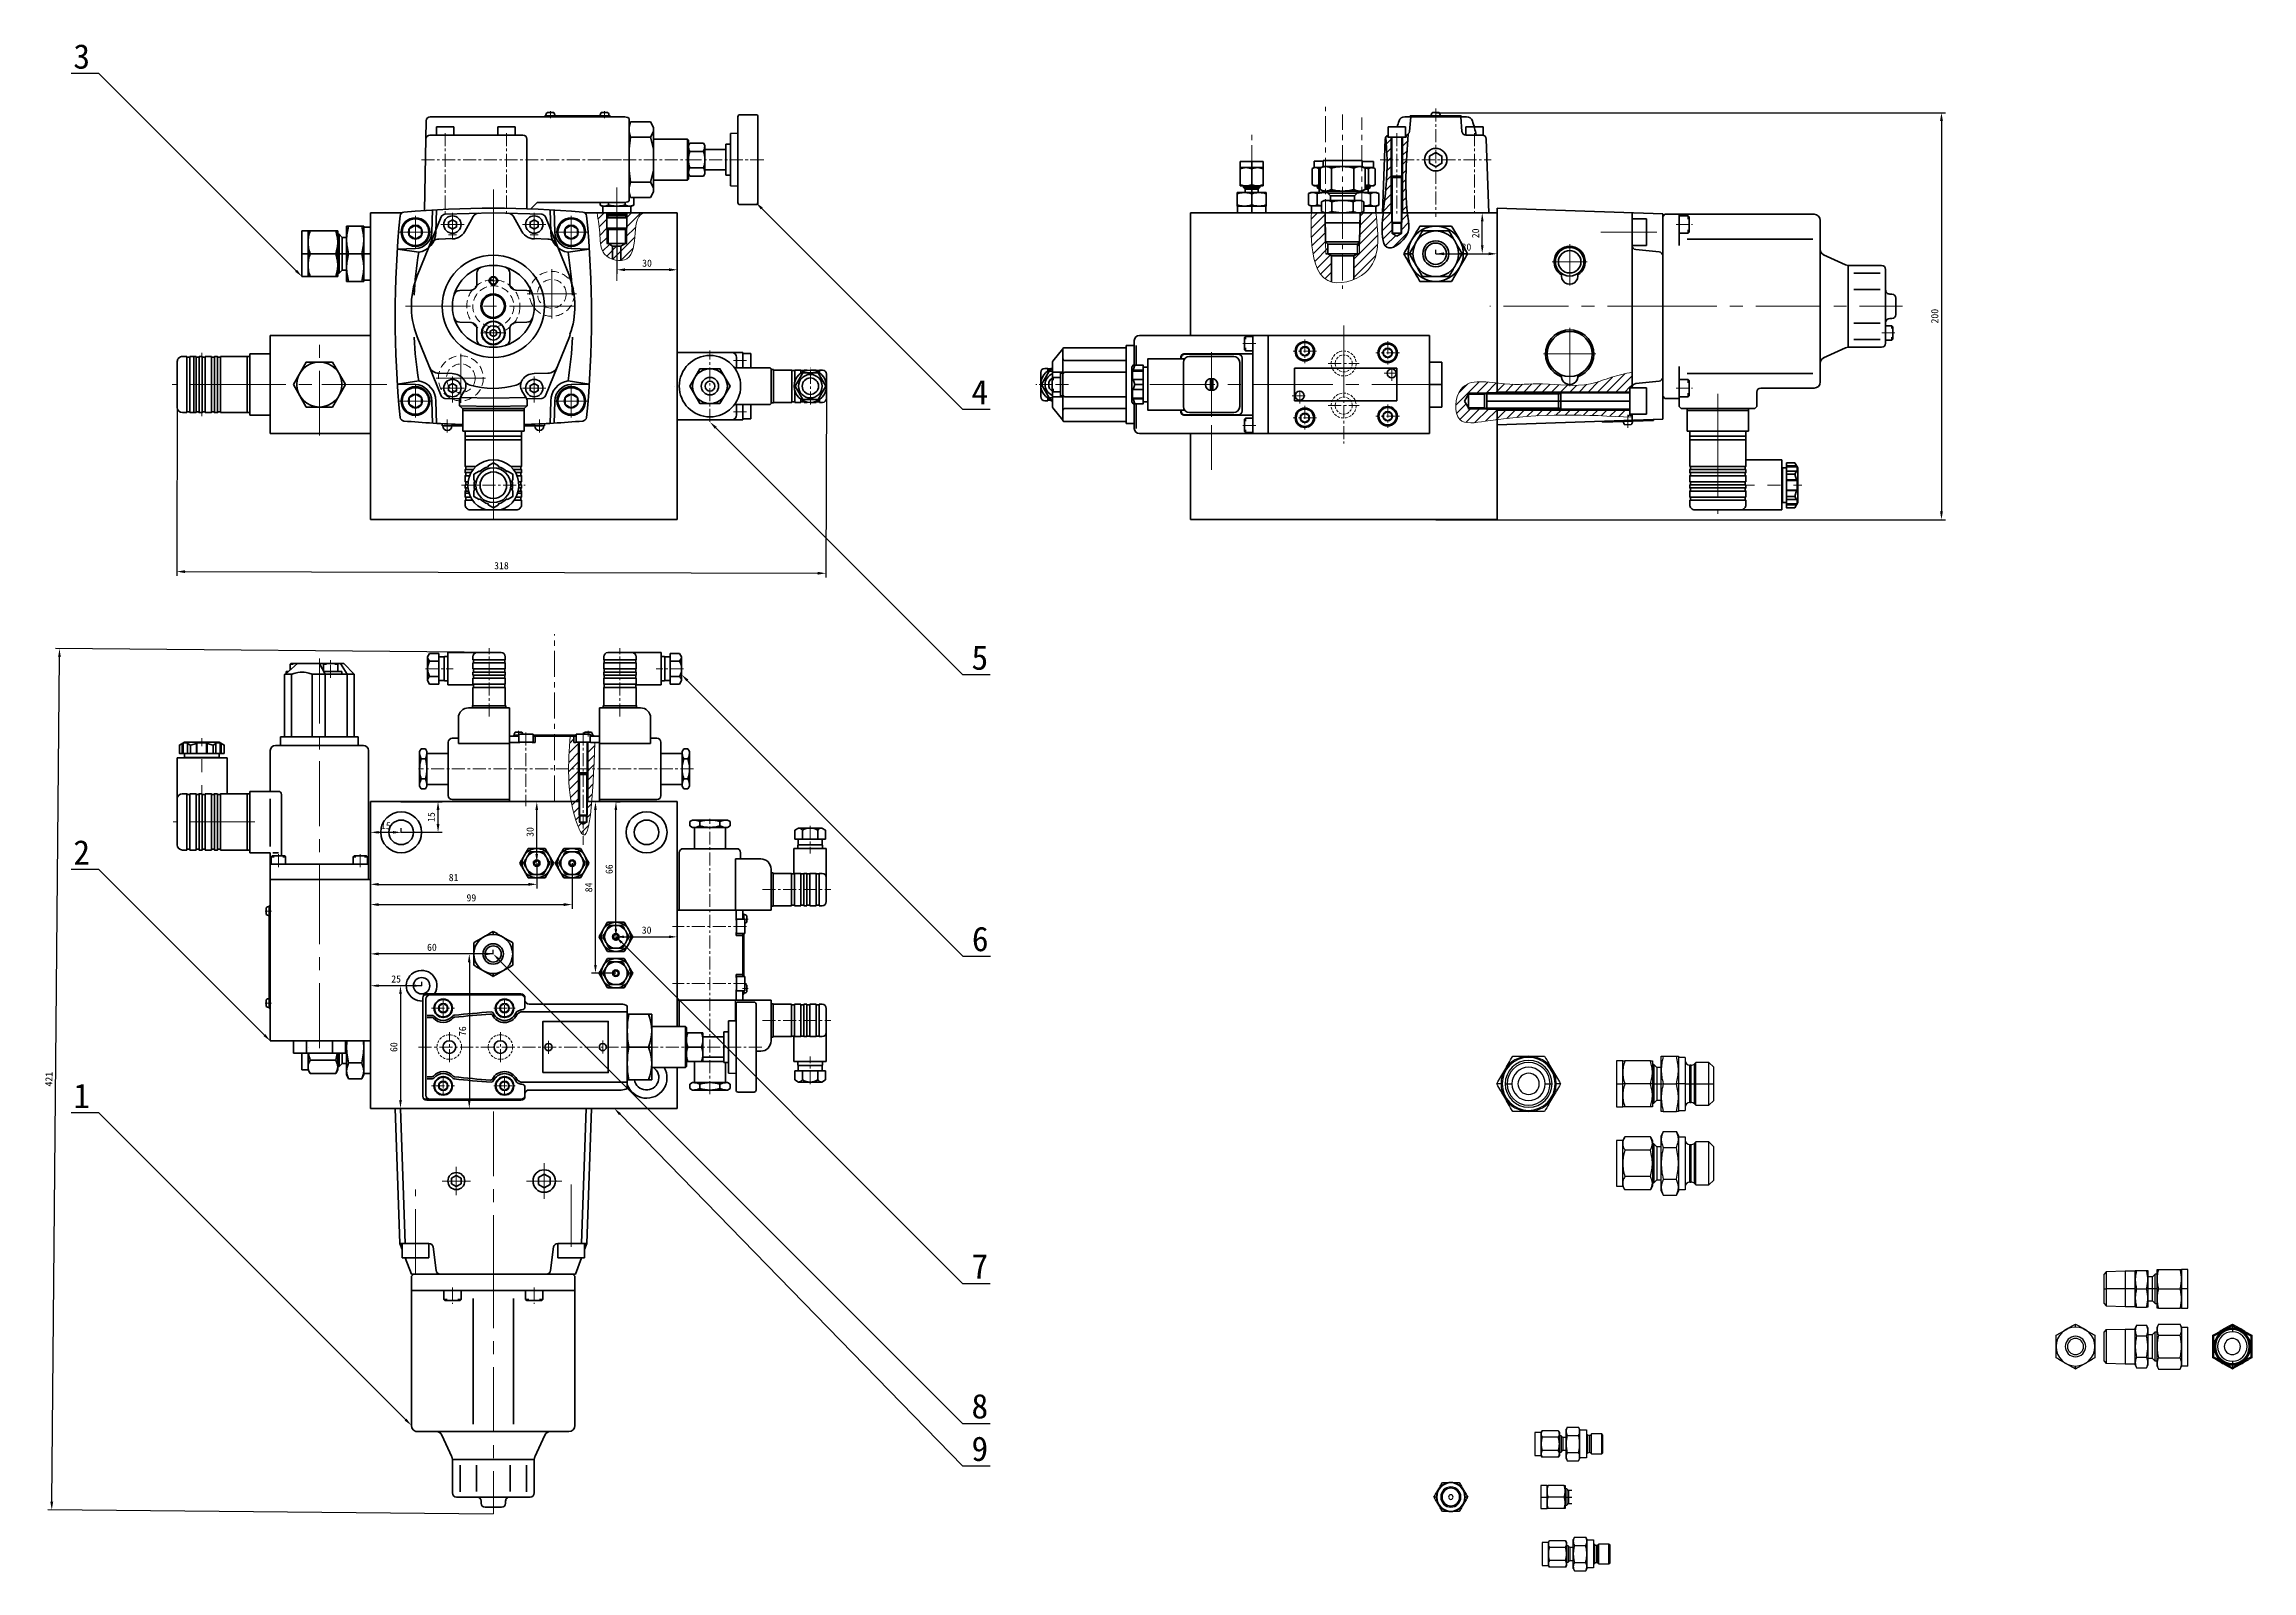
# Model space of a CAD drawing. Header units: millimetres. Extents: x 747 to 1827, y 470 to 2062.
# Drawn here: x 747 to 1827, y 1316 to 2062 of the extents above; entities that cross this region are included whole.
import ezdxf
from ezdxf import colors
from ezdxf.entities.mleader import LeaderData, LeaderLine
from ezdxf.math import Vec2, Vec3

# ---------------------------------------------------------------- set-up
doc = ezdxf.new("R2010")
doc.units = ezdxf.units.MM
doc.header["$PDSIZE"] = -1
for name, pattern in [('CENTER', [10.16, 6.35, -1.27, 1.27, -1.27]), ('CENTERX2', [20.32, 12.7, -2.54, 2.54, -2.54]), ('HIDDEN', [1.905, 1.27, -0.635])]:
    doc.linetypes.add(name, pattern=pattern)
doc.layers.get('0').update_dxf_attribs({"lineweight": 35})
doc.layers.get('Defpoints').update_dxf_attribs({"lineweight": 35})
for name, color, linetype, lineweight in [('CENTER', 1, 'CENTER', 18), ('HIDDEN', 3, 'HIDDEN', 18), ('中心线层', 1, 'CENTERX2', 25), ('标注层', 4, 'Continuous', 18), ('细线层', 4, 'Continuous', 35)]:
    doc.layers.add(name, color=color, linetype=linetype, lineweight=lineweight)
doc.dimstyles.new('ISO-25', dxfattribs={"dimtxt": 2.5, "dimasz": 2.5, "dimexe": 1.25, "dimexo": 0.625, "dimtad": 1, "dimtxsty": 'Standard', "dimcen": 2.5, "dimadec": 0, "dimazin": 0, "dimtfac": 1, "dimtmove": 0, "dimatfit": 3, "dimfxl": 1, "dimarcsym": 0})
pattern_1 = [(45, (649.351, 1239.7766), (-2.245064, 2.245064), [])]
pattern_2 = [(45, (607.528, 1239.7766), (-2.245064, 2.245064), [])]

msp = doc.modelspace()

# ---------------------------------------------------------------- blocks, each defined once
blk = doc.blocks.new('E321D')
for p, q in [((-12, 91.4), (-13.7, 91.4)), ((-13.4, 93.3), (-13.4, 94.8)), ((-13.4, 88.8), (-13.4, 90.3)), ((-13.4, 85.8), (-13.4, 87.3)), ((12, 91.4), (13.7, 91.4)), ((13.4, 93.3), (13.4, 94.8)), ((13.4, 88.8), (13.4, 90.3)), ((13.4, 85.8), (13.4, 87.3)), ((-13.4, 81.3), (-13.4, 82.8)), ((-13.4, 78.3), (-13.4, 79.8)), ((13.4, 81.3), (13.4, 82.8)), ((13.4, 78.3), (13.4, 79.8)), ((-15, 61), (15, 61)), ((-15, 61), (-15, 50)), ((-13.8, 63.5), (-13.8, 61)), ((13.8, 63.5), (13.8, 61)), ((15, 61), (15, 50)), ((-25.5, 43.8), (-37.2, 14.9)), ((-23.7, 45), (-16.3, 45.2)), ((-16.5, 48.6), (-15.1, 50)), ((0, 49), (-16.5, 48.6)), ((-16.5, 48.6), (-16.5, 46.3)), ((-16.1, 44.7), (-14, 41.4)), ((0.1, 44.9), (-15.8, 44.5)), ((-15, 51), (15, 51)), ((0, 44.9), (16, 44.5)), ((0.1, 49), (16.5, 48.6)), ((16.1, 44.5), (14.2, 41.4)), ((15.1, 50), (16.5, 48.6)), ((23.7, 45), (16.4, 45.2)), ((16.5, 48.6), (16.5, 46)), ((25.5, 43.8), (37.2, 14.9)), ((-19.9, 32.9), (-26.7, 32.7)), ((20.1, 32.9), (26.7, 32.7)), ((-37.2, 14.9), (-37.5, 13.7)), ((-8, 16.2), (-8, 10.9)), ((8, 16.2), (8, 10.9)), ((-16.4, 7.8), (-10.9, 7.9)), ((10.9, 7.9), (16.4, 7.8)), ((-16.4, -7.8), (-10.9, -7.9)), ((10.9, -7.9), (16.4, -7.8)), ((-37.2, -14.9), (-37.3, -14.3)), ((-25.5, -43.8), (-37.2, -14.9)), ((-8, -16.2), (-8, -10.9)), ((8, -16.2), (8, -10.9)), ((25.5, -43.8), (37.2, -14.9)), ((-19.9, -33.1), (-26.6, -32.9)), ((-13.9, -36.6), (-9.8, -43.9)), ((13.9, -36.6), (9.8, -43.9)), ((20.1, -33.1), (26.6, -32.9)), ((-23.7, -45), (0, -45.7)), ((23.7, -45), (0, -45.7))]:
    blk.add_line(p, q)
at = {"color": 7, "linetype": 'Continuous'}
blk.add_line((-15.1, 50), (15.1, 50), dxfattribs=at)
blk.add_lwpolyline([(10.1, 94.8), (13.8, 94.8), (13.8, 97, 0.414214), (11.3, 99.5), (-11.2, 99.5, 0.414214), (-13.8, 97), (-13.8, 94.8), (-10.1, 94.8)], format="xyb")
blk.add_lwpolyline([(9.5, 82), (9.5, 84.9), (9.1, 85.1, 0.127891), (9.1, 89.9), (9.5, 90.1), (9.5, 93), (7, 94.4), (6.6, 94.2, 0.127891), (2.5, 96.6), (2.5, 97), (0, 98.5), (-2.5, 97), (-2.5, 96.6, 0.127891), (-6.6, 94.2), (-7, 94.4), (-9.5, 93), (-9.5, 90.1), (-9.1, 89.9, 0.127891), (-9.1, 85.1), (-9.5, 84.9), (-9.5, 82), (-7, 80.6), (-6.6, 80.8, 0.127891), (-2.5, 78.4), (-2.5, 78), (0, 76.5), (2.5, 78), (2.5, 78.4, 0.127891), (6.6, 80.8), (7, 80.6)], format="xyb", close=True)
for points in [[(-11.1, 93.3), (-13.8, 93.3), (-13.8, 90.3), (-12.2, 90.3)], [(-12.5, 87.3), (-13.8, 87.3), (-13.8, 88.8), (-12.4, 88.8)], [(11.1, 93.3), (13.8, 93.3), (13.8, 90.3), (12.2, 90.3)], [(12.5, 87.3), (13.8, 87.3), (13.8, 88.8), (12.4, 88.8)], [(-12.4, 85.8), (-13.8, 85.8), (-13.8, 82.8), (-11.6, 82.8)], [(-9.8, 79.8), (-13.8, 79.8), (-13.8, 81.3), (-10.9, 81.3)], [(8.5, 78.3), (13.8, 78.3), (13.8, 65.3), (-13.8, 65.3), (-13.8, 78.3), (-8.5, 78.3)], [(9.8, 79.8), (13.8, 79.8), (13.8, 81.3), (10.9, 81.3)], [(12.4, 85.8), (13.8, 85.8), (13.8, 82.8), (11.6, 82.8)], [(-20, 42.3), (-22, 41.2), (-22, 38.8), (-20, 37.7), (-18, 38.8), (-18, 41.2), (-20, 42.3)], [(20, 42.3), (18, 41.2), (18, 38.8), (20, 37.7), (22, 38.8), (22, 41.2), (20, 42.3)], [(0, 14.7), (-1.5, 13.9), (-1.5, 12.1), (0, 11.3), (1.5, 12.1), (1.5, 13.9), (0, 14.7)], [(-20, -37.7), (-22, -38.8), (-22, -41.2), (-20, -42.3), (-18, -41.2), (-18, -38.8), (-20, -37.7)], [(20, -37.7), (18, -38.8), (18, -41.2), (20, -42.3), (22, -41.2), (22, -38.8), (20, -37.7)]]:
    blk.add_lwpolyline(points)
blk.add_lwpolyline([(13.8, 63.5), (13.8, 65.3), (-13.8, 65.3), (-13.8, 63.5)], close=True)
for centre, radius in [((0, 87.5), 8.5), ((0, 87.5), 6.5), ((-20, 40), 4.25), ((20, 40), 4.25), ((0, 0), 20), ((0, 13), 5.75), ((0, 13), 5.5), ((0, 13), 3.5), ((0.1, -0.1), 6), ((0, -12.5), 1.7), ((-20, -40), 4.25), ((20, -40), 4.25)]:
    blk.add_circle(centre, radius)
at = {"color": 4}
blk.add_circle((0, -12.5), 2, dxfattribs=at)
for centre, radius, start, end in [((0, 87.5), 12.5, 106.2602, 73.7398), ((-23.6, 43), 2, 91.5, 158.007), ((-13.5, 46.3), 3, 180, 211.5), ((-12.9, 45.3), 3, 196.3184, 211.5), ((13.1, 45.3), 3, 328.5, 343.6816), ((13.5, 46), 3, 328.5, 0), ((23.6, 43), 2, 21.993, 88.5), ((-26.6, 27.7), 5, 91.5, 158.0653), ((-19.9, 39.9), 7, 270, 325.2076), ((-18.3, 38.8), 5, 325.2076, 31.5), ((-9.8, 33.7), 5, 106.363, 147.6694), ((0.1, 0.1), 40, 73.637, 106.363), ((9.9, 33.7), 5, 32.3306, 73.637), ((18.4, 38.8), 5, 148.5, 214.8468), ((20.1, 39.9), 7, 214.8468, 270), ((26.6, 27.7), 5, 21.9347, 88.5), ((0, 0), 25, 0, 180), ((0.1, -0.1), 40, 159.8686, 200.7266), ((-11, 10.9), 3, 271.5, 0), ((-5, 16.2), 3, 107.1046, 180), ((5, 16.2), 3, 0, 72.8954), ((11, 10.9), 3, 180, 268.5), ((0.1, -0.1), 40, 334.5205, 21.993), ((0, 0), 25, 180, 0), ((-16.3, 4.8), 3, 91.5, 163.6651), ((16.3, 4.8), 3, 16.3349, 88.5), ((-16.3, -4.8), 3, 196.3349, 268.5), ((-11, -10.9), 3, 0, 88.5), ((11, -10.9), 3, 91.5, 180), ((16.3, -4.8), 3, 271.5, 343.6651), ((-5, -16.2), 3, 180, 252.8954), ((5, -16.2), 3, 287.1046, 0), ((-26.5, -27.9), 5, 201.9347, 268.5), ((26.5, -27.9), 5, 271.5, 338.0653), ((-20, -40), 7, 28.9638, 99.6598), ((20, -40), 7, 80.3402, 151.0362), ((-23.6, -43), 2, 201.993, 268.5), ((-7.2, -42.5), 3, 208.9638, 268.5), ((7.2, -42.5), 3, 271.5, 331.0362), ((23.6, -43), 2, 271.5, 338.007)]:
    blk.add_arc(centre, radius, start, end)
at = {"layer": 'CENTER', "color": 1}
blk.add_line((0, 61.5), (0, 101.5), dxfattribs=at)
at = {"layer": 'CENTER'}
for p, q in [((15.5, 87.5), (-15.5, 87.5)), ((-20, 45.8), (-20, 34.3)), ((-14.2, 40), (-25.7, 40)), ((6, 13), (-6, 13)), ((0, 19), (0, 7)), ((0, 18), (0, 8)), ((0, -9.8), (0, -15.1)), ((2.6, -12.5), (-2.7, -12.5))]:
    blk.add_line(p, q, dxfattribs=at)
at = {"layer": 'CENTER', "ltscale": 5}
for p, q in [((0, 76.3), (0, -48.5)), ((-20, 45.8), (-20, 34.3)), ((20, 45.8), (20, 34.3)), ((-14.2, 40), (-25.7, 40)), ((25.7, 40), (14.2, 40)), ((5, 13), (-5, 13)), ((42.9, 0), (-42.9, 0)), ((-14.2, -40), (-25.7, -40)), ((-20, -34.2), (-20, -45.7)), ((25.7, -40), (14.2, -40)), ((20, -34.2), (20, -45.7))]:
    blk.add_line(p, q, dxfattribs=at)
blk = doc.blocks.new('E321A')
for p, q in [((-18, 109), (-13, 109)), ((-13, 109), (0, 109)), ((-6, 111), (-6, 112)), ((-4, 114), (4, 114)), ((0, 109), (18, 109)), ((6, 111), (6, 112)), ((-20, 90.7), (-20, 107)), ((-16.2, 93.4), (-16.2, 106.4)), ((-8.2, 93.4), (-8.2, 106.3)), ((8.2, 93.4), (8.2, 106.3)), ((16.2, 93.4), (16.2, 106.4)), ((20, 90.7), (20, 107)), ((-25.2, 78.7), (-20.3, 89.4)), ((-20, 90.7), (20, 90.7)), ((25.2, 78.7), (20.3, 89.4)), ((-36.9, 77), (5.1, 77)), ((0, 77), (38, 77)), ((27, 77), (37.1, 77)), ((-39.9, 7), (-39.9, 74)), ((-9.8, 12), (-9.8, 73.4)), ((9.8, 12), (9.8, 73.4)), ((40.1, 7), (40.1, 74)), ((-24.2, 12.4), (-22.5, 12.4)), ((-15.7, 12.4), (-17.4, 12.4)), ((15.8, 12.4), (17.4, 12.4)), ((24.2, 12.4), (22.6, 12.4)), ((0, 8), (-39.9, 8)), ((-38.9, 0), (-39.9, 1)), ((0, 0), (-35.9, 0)), ((0, 8), (40.1, 8)), ((39.1, 0), (0, 0)), ((39.1, 0), (40.1, 1)), ((40.1, 1), (40.1, 7))]:
    blk.add_line(p, q)
at = {"color": 7, "linetype": 'Continuous'}
blk.add_line((-39.9, 1), (-39.9, 7), dxfattribs=at)
for points in [[(-15.7, 8), (-15.7, 12.4), (-16.3, 13), (-23.7, 13), (-24.2, 12.4), (-24.2, 8)], [(15.8, 8), (15.8, 12.4), (16.3, 13), (23.7, 13), (24.2, 12.4), (24.2, 8)]]:
    blk.add_lwpolyline(points)
for centre, radius, start, end in [((-18, 107), 2, 90, 180), ((-8, 111), 2, 270, 0), ((-4, 112), 2, 90, 180), ((4, 112), 2, 0, 90), ((8, 111), 2, 180, 270), ((18, 107), 2, 0, 90), ((-23, 90.7), 3, 335.2249, 0), ((23, 90.7), 3, 180, 204.7751), ((-36.9, 74), 3, 90, 180), ((-27.9, 80), 3, 270, 335.2249), ((27.9, 80), 3, 204.7751, 270), ((37.1, 74), 3, 0, 90)]:
    blk.add_arc(centre, radius, start, end)
at = {"layer": 'CENTER', "ltscale": 5}
blk.add_line((0, -5.3), (0, 117.3), dxfattribs=at)
at = {"layer": 'CENTER'}
for p, q in [((-20, 6.5), (-20, 14.5)), ((20, 6.5), (20, 14.5))]:
    blk.add_line(p, q, dxfattribs=at)
at = {"layer": 'HIDDEN', "color": 7, "linetype": 'Continuous'}
blk.add_line((-38.9, 0), (-35.9, 0), dxfattribs=at)
blk = doc.blocks.new('EDG-01C')
for p, q in [((-13.7, 89.8), (-13.7, 92)), ((0, 89.8), (-13.7, 89.8)), ((0, 86.4), (-13.7, 86.4)), ((-13.4, 88.3), (-13.4, 89.8)), ((-11.2, 94.5), (11.2, 94.5)), ((13.7, 89.8), (0, 89.8)), ((0, 86.4), (13.7, 86.4)), ((13.4, 88.3), (13.4, 89.8)), ((13.7, 92), (13.7, 89.8)), ((-13.4, 83.8), (-13.4, 85.3)), ((-13.4, 80.8), (-13.4, 82.3)), ((-13.4, 76.3), (-13.4, 77.8)), ((13.4, 83.8), (13.4, 85.3)), ((13.4, 80.8), (13.4, 82.3)), ((13.4, 76.3), (13.4, 77.8)), ((0, 73.3), (-13.7, 73.3)), ((-13.7, 73.3), (-13.7, 60.3)), ((-13.4, 73.3), (-13.4, 74.8)), ((13.7, 73.3), (0, 73.3)), ((13.4, 73.3), (13.4, 74.8)), ((13.7, 60.3), (13.7, 73.3)), ((15, 59), (-15, 59)), ((15, 59), (-15, 59)), ((-15, 59), (-15, 49)), ((-13.7, 59), (-13.7, 60.8)), ((-13.7, 60.3), (13.7, 60.3)), ((-13.7, 60.3), (13.7, 60.3)), ((13.7, 59), (-13.7, 59)), ((13.7, 60.8), (13.7, 59)), ((15, 59), (15, 49)), ((-24, 1), (-24, 49)), ((-24, 49), (0, 49)), ((0, 49), (24, 49)), ((24, 49), (24, 1)), ((-24, 1), (-24, 0)), ((24, 0), (-24, 0)), ((24, 1), (24, 0))]:
    blk.add_line(p, q)
for points in [[(0, 88.3), (-13.7, 88.3), (-13.7, 85.3), (0, 85.3)], [(0, 88.3), (13.7, 88.3), (13.7, 85.3), (0, 85.3)], [(0, 82.3), (-13.7, 82.3), (-13.7, 83.8), (0, 83.8)], [(0, 80.8), (-13.7, 80.8), (-13.7, 77.8), (0, 77.8)], [(0, 74.8), (-13.7, 74.8), (-13.7, 76.3), (0, 76.3)], [(0, 82.3), (13.7, 82.3), (13.7, 83.8), (0, 83.8)], [(0, 80.8), (13.7, 80.8), (13.7, 77.8), (0, 77.8)], [(0, 74.8), (13.7, 74.8), (13.7, 76.3), (0, 76.3)]]:
    blk.add_lwpolyline(points)
blk.add_lwpolyline([(0, 37.7), (-11, 31.4), (-11, 18.6), (0, 12.3), (11, 18.6), (11, 31.4)], close=True)
blk.add_circle((0, 25), 11)
for centre, start, end in [((-11.2, 92), 90, 180), ((11.2, 92), 360, 90)]:
    blk.add_arc(centre, 2.5, start, end)
at = {"layer": 'CENTER', "color": 1, "ltscale": 5}
blk.add_line((0, 57), (0, 97), dxfattribs=at)
at = {"layer": 'CENTER', "ltscale": 5}
for p, q in [((-15.5, 82.5), (15.5, 82.5)), ((0, 73.2), (0, 0)), ((-25, 25), (25, 25))]:
    blk.add_line(p, q, dxfattribs=at)
blk = doc.blocks.new('E321C')
for p, q in [((0, 109), (-18, 109)), ((-6, 111), (-6, 112)), ((4, 114), (-4, 114)), ((13, 109), (0, 109)), ((6, 111), (6, 112)), ((9.5, 112.1), (10, 112.6)), ((9.5, 112.1), (10.9, 112.1)), ((9.5, 109), (9.5, 112.1)), ((10, 112.6), (16, 112.6)), ((18, 109), (13, 109)), ((16.5, 112.1), (15.1, 112.1)), ((16, 112.6), (16.5, 112.1)), ((16.5, 112.1), (16.5, 109)), ((-20, 90.7), (-20, 107)), ((-16.2, 93.4), (-16.2, 106.4)), ((-8.2, 93.4), (-8.2, 106.3)), ((8.2, 93.4), (8.2, 106.3)), ((16.2, 93.4), (16.2, 106.4)), ((20, 90.7), (20, 107)), ((-25.2, 78.7), (-20.3, 89.4)), ((20, 90.7), (-20, 90.7)), ((25.2, 78.7), (20.3, 89.4)), ((-27, 77), (-42, 77)), ((0, 77), (-38, 77)), ((37, 77), (0, 77)), ((-45, 7), (-45, 74)), ((-32.9, 12), (-32.9, 73.4)), ((32.9, 12), (32.9, 73.4)), ((40, 48), (40, 74)), ((78, 60.5), (78, 65.4)), ((78.4, 60.5), (78.4, 65.7)), ((80.6, 60.5), (80.6, 65.4)), ((84.9, 60.5), (84.9, 65.4)), ((85.1, 60.5), (85.1, 65.7)), ((89.9, 60.5), (89.9, 65.7)), ((90.1, 60.5), (90.1, 65.4)), ((94.4, 60.5), (94.4, 65.4)), ((96.6, 60.5), (96.6, 65.7)), ((97, 60.5), (97, 65.4)), ((96.9, 58.2), (78.1, 58.2)), ((79, 60.5), (79, 58.5)), ((82, 60.5), (82, 64.6)), ((93, 60.5), (93, 64.6)), ((96, 60.5), (96, 58.5)), ((45, 46), (42, 46)), ((49, 46), (45, 46)), ((50, 45), (49, 46)), ((50, 45), (50, 9)), ((51, 42), (50, 42)), ((51, 12), (51, 42)), ((61, 42), (51, 42)), ((61, 12), (61, 42)), ((63.5, 40.7), (61, 40.7)), ((79.8, 40.4), (78.3, 40.4)), ((82.8, 40.4), (81.3, 40.4)), ((87.3, 40.4), (85.8, 40.4)), ((90.3, 40.4), (88.8, 40.4)), ((94.8, 40.4), (93.3, 40.4)), ((-44.2, 12.4), (-42.6, 12.4)), ((-35.8, 12.4), (-37.4, 12.4)), ((35.7, 12.4), (37.4, 12.4)), ((44.2, 12.4), (42.5, 12.4)), ((50, 12), (51, 12)), ((61, 12), (51, 12)), ((63.5, 13.2), (61, 13.2)), ((78.3, 13.6), (79.8, 13.6)), ((81.3, 13.6), (82.8, 13.6)), ((85.8, 13.6), (87.3, 13.6)), ((88.8, 13.6), (90.3, 13.6)), ((93.3, 13.6), (94.8, 13.6)), ((-45, 8), (-45, 7)), ((-29.8, 8), (-45, 8)), ((-45, 1), (-45, 7)), ((-44, 0), (-45, 1)), ((-44, 0), (0, 0)), ((0, 0), (35.9, 0)), ((49, 8), (29.5, 8)), ((44, 0), (45, 1)), ((45, 8), (45, 7)), ((49, 8), (50, 9))]:
    blk.add_line(p, q)
at = {"color": 7, "linetype": 'Continuous'}
for p, q in [((50, 9), (50, 45)), ((45, 1), (45, 7))]:
    blk.add_line(p, q, dxfattribs=at)
for points in [[(76.5, 60.5), (98.5, 60.5), (98.5, 64.6), (96, 66), (79, 66), (76.5, 64.6)], [(63.5, 13.2), (65.3, 13.2), (65.3, 40.7), (63.5, 40.7)], [(78.3, 13.2), (65.3, 13.2), (65.3, 40.7), (78.3, 40.7)], [(79.8, 40.7), (79.8, 13.2), (81.3, 13.2), (81.3, 40.7)], [(85.8, 40.7), (85.8, 13.2), (82.8, 13.2), (82.8, 40.7)], [(87.3, 40.7), (87.3, 13.2), (88.8, 13.2), (88.8, 40.7)], [(93.3, 40.7), (93.3, 13.2), (90.3, 13.2), (90.3, 40.7)]]:
    blk.add_lwpolyline(points, close=True)
for points in [[(78.4, 65.7), (80.8, 65.7), (80.6, 65.4), (82, 64.6), (84.9, 65.4), (85.1, 65.7), (89.9, 65.7), (90.1, 65.4), (93, 64.6), (94.4, 65.4), (94.2, 65.7), (96.6, 65.7)], [(99.5, 38.2), (99.5, 58.2), (75.1, 58.2), (75.1, 40.7)], [(96.2, 58.2), (96, 58.5), (79, 58.5), (78.8, 58.2)], [(-35.8, 8), (-35.8, 12.4), (-36.3, 13), (-43.7, 13), (-44.2, 12.4), (-44.2, 8)], [(35.7, 8), (35.7, 12.4), (36.3, 13), (43.7, 13), (44.2, 12.4), (44.2, 8)]]:
    blk.add_lwpolyline(points)
blk.add_lwpolyline([(94.8, 13.2), (97, 13.2, 0.414214), (99.5, 15.7), (99.5, 38.2, 0.414214), (97, 40.7), (94.8, 40.7), (94.8, 13.2)], format="xyb")
for centre, radius, start, end in [((-18, 107), 2, 90, 180), ((-8, 111), 2, 270, 0), ((-4, 112), 2, 90, 180), ((4, 112), 2, 0, 90), ((8, 111), 2, 180, 270), ((18, 107), 2, 0, 90), ((-23, 90.7), 3, 335.2249, 0), ((23, 90.7), 3, 180, 204.7751), ((-42, 74), 3, 90, 180), ((-27.9, 80), 3, 270, 335.2249), ((27.9, 80), 3, 204.7751, 270), ((37, 74), 3, 0, 90), ((42, 48), 2, 180, 270)]:
    blk.add_arc(centre, radius, start, end)
at = {"layer": 'CENTER', "ltscale": 5}
for p, q in [((0, -5.3), (0, 117.3)), ((87.5, 13.2), (87.5, 68)), ((74.5, 27), (36.9, 27))]:
    blk.add_line(p, q, dxfattribs=at)
at = {"layer": 'CENTER'}
for p, q in [((13, 107.1), (13, 114.1)), ((70.4, 27), (68.2, 27)), ((-40, 6.5), (-40, 14.5)), ((40, 6.5), (40, 14.5))]:
    blk.add_line(p, q, dxfattribs=at)
at = {"layer": 'CENTER', "color": 1, "ltscale": 5}
blk.add_line((61.5, 27), (101.5, 27), dxfattribs=at)
at = {"layer": 'HIDDEN', "color": 7, "linetype": 'Continuous'}
blk.add_line((44, 0), (35.9, 0), dxfattribs=at)
blk = doc.blocks.new('*D133')
at = {"layer": 'Defpoints', "color": 0, "lineweight": 35, "transparency": 16777216}
for p in [(812.6, 1896), (1130.1, 1895.2), (1129.8, 1803.7)]:
    blk.add_point(p, dxfattribs=at)
at = {"layer": '标注层', "color": 0, "lineweight": -2, "transparency": 16777216}
for p, q in [((812.6, 1896), (812.3, 1802.5)), ((1130.1, 1895.2), (1129.8, 1801.7)), ((816.4, 1804.5), (1125.7, 1803.7))]:
    blk.add_line(p, q, dxfattribs=at)
at = {"layer": '标注层', "color": 0, "lineweight": 35, "transparency": 16777216}
for points in [[(816.4, 1805.2), (816.4, 1803.8), (812.3, 1804.5)], [(1125.7, 1804.4), (1125.7, 1803), (1129.8, 1803.7)]]:
    blk.add_solid(points, dxfattribs=at)
at = {"layer": '标注层', "color": 0, "lineweight": 18, "transparency": 16777216, "insert": (971.1, 1807.4), "char_height": 3.5, "attachment_point": 5, "rotation": 359.8501}
blk.add_mtext('318', dxfattribs=at)
blk = doc.blocks.new('*D134')
at = {"layer": 'Defpoints', "color": 0, "lineweight": 35, "transparency": 16777216}
for p in [(755, 1766.9), (971, 1764.9), (967.1, 1343.7)]:
    blk.add_point(p, dxfattribs=at)
at = {"layer": '标注层', "color": 0, "lineweight": -2, "transparency": 16777216}
for p, q in [((751.2, 1349.7), (755, 1762.8)), ((971, 1764.9), (753, 1766.9)), ((967.1, 1343.7), (749.2, 1345.7))]:
    blk.add_line(p, q, dxfattribs=at)
at = {"layer": '标注层', "color": 0, "lineweight": 35, "transparency": 16777216}
for points in [[(754.3, 1762.8), (755.6, 1762.8), (755, 1766.9)], [(750.5, 1349.7), (751.9, 1349.7), (751.2, 1345.7)]]:
    blk.add_solid(points, dxfattribs=at)
at = {"layer": '标注层', "color": 0, "lineweight": 18, "transparency": 16777216, "insert": (749.8, 1556.3), "char_height": 3.5, "attachment_point": 5, "rotation": 89.4798}
blk.add_mtext('421', dxfattribs=at)
blk = doc.blocks.new('*D135')
at = {"layer": 'Defpoints', "color": 0, "lineweight": 35, "transparency": 16777216}
for p in [(1428, 2028.9), (1428, 1829.9), (1675.3, 1829.9)]:
    blk.add_point(p, dxfattribs=at)
at = {"layer": '细线层', "color": 0, "lineweight": -2, "transparency": 16777216}
for p, q in [((1428, 2028.9), (1677.3, 2028.9)), ((1675.3, 2024.8), (1675.3, 1834)), ((1428, 1829.9), (1677.3, 1829.9))]:
    blk.add_line(p, q, dxfattribs=at)
at = {"layer": '细线层', "color": 0, "lineweight": 35, "transparency": 16777216}
for points in [[(1674.6, 2024.8), (1676, 2024.8), (1675.3, 2028.9)], [(1674.6, 1834), (1676, 1834), (1675.3, 1829.9)]]:
    blk.add_solid(points, dxfattribs=at)
at = {"layer": '细线层', "color": 0, "lineweight": 18, "transparency": 16777216, "insert": (1672, 1929.4), "char_height": 3.5, "attachment_point": 5, "rotation": 90}
blk.add_mtext('200', dxfattribs=at)
blk = doc.blocks.new('*D136')
at = {"layer": 'Defpoints', "color": 0, "lineweight": 35, "transparency": 16777216}
for p in [(1027.6, 1979.9), (1057.1, 1979.9), (1027.6, 1952.1)]:
    blk.add_point(p, dxfattribs=at)
at = {"layer": '细线层', "color": 0, "lineweight": -2, "transparency": 16777216}
for p, q in [((1027.6, 1979.9), (1027.6, 1950.1)), ((1057.1, 1979.9), (1057.1, 1950.1)), ((1053, 1952.1), (1031.6, 1952.1))]:
    blk.add_line(p, q, dxfattribs=at)
at = {"layer": '细线层', "color": 0, "lineweight": 35, "transparency": 16777216}
for points in [[(1031.6, 1952.8), (1031.6, 1951.4), (1027.6, 1952.1)], [(1053, 1952.8), (1053, 1951.4), (1057.1, 1952.1)]]:
    blk.add_solid(points, dxfattribs=at)
at = {"layer": '细线层', "color": 0, "lineweight": 18, "transparency": 16777216, "insert": (1042.3, 1955.3), "char_height": 3.5, "attachment_point": 5}
blk.add_mtext('30', dxfattribs=at)
blk = doc.blocks.new('*D137')
at = {"layer": 'Defpoints', "color": 0, "lineweight": 35, "transparency": 16777216}
for p in [(1027.1, 1692), (1027.1, 1692), (1027.1, 1625.9)]:
    blk.add_point(p, dxfattribs=at)
at = {"layer": '细线层', "color": 0, "lineweight": -2, "transparency": 16777216}
for p, q in [((1027.1, 1692), (1029.1, 1692)), ((1027.1, 1630), (1027.1, 1688)), ((1027.1, 1625.9), (1029.1, 1625.9))]:
    blk.add_line(p, q, dxfattribs=at)
at = {"layer": '细线层', "color": 0, "lineweight": 35, "transparency": 16777216}
for points in [[(1026.4, 1688), (1027.7, 1688), (1027.1, 1692)], [(1026.4, 1630), (1027.7, 1630), (1027.1, 1625.9)]]:
    blk.add_solid(points, dxfattribs=at)
at = {"layer": '细线层', "color": 0, "lineweight": 18, "transparency": 16777216, "insert": (1023.8, 1659), "char_height": 3.5, "attachment_point": 5, "rotation": 90}
blk.add_mtext('66', dxfattribs=at)
blk = doc.blocks.new('*D138')
at = {"layer": 'Defpoints', "color": 0, "lineweight": 35, "transparency": 16777216}
for p in [(1027.1, 1625.9), (1057.1, 1625.9), (1057.1, 1625.9)]:
    blk.add_point(p, dxfattribs=at)
at = {"layer": '细线层', "color": 0, "lineweight": -2, "transparency": 16777216}
for p, q in [((1027.1, 1625.9), (1027.1, 1623.9)), ((1031.1, 1625.9), (1053, 1625.9)), ((1057.1, 1625.9), (1057.1, 1623.9))]:
    blk.add_line(p, q, dxfattribs=at)
at = {"layer": '细线层', "color": 0, "lineweight": 35, "transparency": 16777216}
for points in [[(1031.1, 1626.6), (1031.1, 1625.3), (1027.1, 1625.9)], [(1053, 1626.6), (1053, 1625.3), (1057.1, 1625.9)]]:
    blk.add_solid(points, dxfattribs=at)
at = {"layer": '细线层', "color": 0, "lineweight": 18, "transparency": 16777216, "insert": (1042.1, 1629.2), "char_height": 3.5, "attachment_point": 5}
blk.add_mtext('30', dxfattribs=at)
blk = doc.blocks.new('*D129')
at = {"layer": 'Defpoints', "color": 0, "lineweight": 35, "transparency": 16777216}
for p in [(1017.1, 1692), (1027.1, 1692), (1027.1, 1608.1)]:
    blk.add_point(p, dxfattribs=at)
at = {"layer": '细线层', "color": 0, "lineweight": -2, "transparency": 16777216}
for p, q in [((1027.1, 1692), (1015.1, 1692)), ((1017.1, 1612.2), (1017.1, 1688)), ((1027.1, 1608.1), (1015.1, 1608.1))]:
    blk.add_line(p, q, dxfattribs=at)
at = {"layer": '细线层', "color": 0, "lineweight": 35, "transparency": 16777216}
for points in [[(1016.4, 1688), (1017.7, 1688), (1017.1, 1692)], [(1016.4, 1612.2), (1017.7, 1612.2), (1017.1, 1608.1)]]:
    blk.add_solid(points, dxfattribs=at)
at = {"layer": '细线层', "color": 0, "lineweight": 18, "transparency": 16777216, "insert": (1013.8, 1650.1), "char_height": 3.5, "attachment_point": 5, "rotation": 90}
blk.add_mtext('84', dxfattribs=at)
blk = doc.blocks.new('*D130')
at = {"layer": 'Defpoints', "color": 0, "lineweight": 35, "transparency": 16777216}
for p in [(907.1, 1677), (907.1, 1677), (922.1, 1677)]:
    blk.add_point(p, dxfattribs=at)
at = {"layer": '细线层', "color": 0, "lineweight": -2, "transparency": 16777216}
for p, q in [((907.1, 1677), (907.1, 1679)), ((918, 1677), (911.1, 1677)), ((922.1, 1677), (922.1, 1679))]:
    blk.add_line(p, q, dxfattribs=at)
at = {"layer": '细线层', "color": 0, "lineweight": 35, "transparency": 16777216}
for points in [[(911.1, 1677.7), (911.1, 1676.4), (907.1, 1677)], [(918, 1677.7), (918, 1676.4), (922.1, 1677)]]:
    blk.add_solid(points, dxfattribs=at)
at = {"layer": '细线层', "color": 0, "lineweight": 18, "transparency": 16777216, "insert": (914.6, 1680.3), "char_height": 3.5, "attachment_point": 5}
blk.add_mtext('15', dxfattribs=at)
blk = doc.blocks.new('*D131')
at = {"layer": 'Defpoints', "color": 0, "lineweight": 35, "transparency": 16777216}
for p in [(921.9, 1692), (940.1, 1692), (921.9, 1677.1)]:
    blk.add_point(p, dxfattribs=at)
at = {"layer": '细线层', "color": 0, "lineweight": -2, "transparency": 16777216}
for p, q in [((921.9, 1692), (942.1, 1692)), ((940.1, 1681.1), (940.1, 1688)), ((921.9, 1677.1), (942.1, 1677.1))]:
    blk.add_line(p, q, dxfattribs=at)
at = {"layer": '细线层', "color": 0, "lineweight": 35, "transparency": 16777216}
for points in [[(939.4, 1688), (940.8, 1688), (940.1, 1692)], [(939.4, 1681.1), (940.8, 1681.1), (940.1, 1677.1)]]:
    blk.add_solid(points, dxfattribs=at)
at = {"layer": '细线层', "color": 0, "lineweight": 18, "transparency": 16777216, "insert": (936.8, 1684.5), "char_height": 3.5, "attachment_point": 5, "rotation": 90}
blk.add_mtext('15', dxfattribs=at)
blk = doc.blocks.new('*D132')
at = {"layer": 'Defpoints', "color": 0, "lineweight": 35, "transparency": 16777216}
for p in [(907.1, 1662), (988.4, 1662), (988.4, 1651.6)]:
    blk.add_point(p, dxfattribs=at)
at = {"layer": '细线层', "color": 0, "lineweight": -2, "transparency": 16777216}
for p, q in [((907.1, 1662), (907.1, 1649.6)), ((988.4, 1662), (988.4, 1649.6)), ((911.1, 1651.6), (984.3, 1651.6))]:
    blk.add_line(p, q, dxfattribs=at)
at = {"layer": '细线层', "color": 0, "lineweight": 35, "transparency": 16777216}
for points in [[(911.1, 1652.3), (911.1, 1650.9), (907.1, 1651.6)], [(984.3, 1652.3), (984.3, 1650.9), (988.4, 1651.6)]]:
    blk.add_solid(points, dxfattribs=at)
at = {"layer": '细线层', "color": 0, "lineweight": 18, "transparency": 16777216, "insert": (947.7, 1654.9), "char_height": 3.5, "attachment_point": 5}
blk.add_mtext('81', dxfattribs=at)
blk = doc.blocks.new('*D121')
at = {"layer": 'Defpoints', "color": 0, "lineweight": 35, "transparency": 16777216}
for p in [(907.1, 1662), (1005.7, 1662), (1005.7, 1641.7)]:
    blk.add_point(p, dxfattribs=at)
at = {"layer": '细线层', "color": 0, "lineweight": -2, "transparency": 16777216}
for p, q in [((907.1, 1662), (907.1, 1639.7)), ((1005.7, 1662), (1005.7, 1639.7)), ((911.1, 1641.7), (1001.6, 1641.7))]:
    blk.add_line(p, q, dxfattribs=at)
at = {"layer": '细线层', "color": 0, "lineweight": 35, "transparency": 16777216}
for points in [[(911.1, 1642.4), (911.1, 1641), (907.1, 1641.7)], [(1001.6, 1642.4), (1001.6, 1641), (1005.7, 1641.7)]]:
    blk.add_solid(points, dxfattribs=at)
at = {"layer": '细线层', "color": 0, "lineweight": 18, "transparency": 16777216, "insert": (956.4, 1645), "char_height": 3.5, "attachment_point": 5}
blk.add_mtext('99', dxfattribs=at)
blk = doc.blocks.new('*D122')
at = {"layer": 'Defpoints', "color": 0, "lineweight": 35, "transparency": 16777216}
for p in [(988.4, 1692), (988.4, 1692), (988.4, 1662.4)]:
    blk.add_point(p, dxfattribs=at)
at = {"layer": '细线层', "color": 0, "lineweight": -2, "transparency": 16777216}
for p, q in [((988.4, 1692), (986.4, 1692)), ((988.4, 1666.4), (988.4, 1688)), ((988.4, 1662.4), (986.4, 1662.4))]:
    blk.add_line(p, q, dxfattribs=at)
at = {"layer": '细线层', "color": 0, "lineweight": 35, "transparency": 16777216}
for points in [[(987.7, 1688), (989, 1688), (988.4, 1692)], [(987.7, 1666.4), (989, 1666.4), (988.4, 1662.4)]]:
    blk.add_solid(points, dxfattribs=at)
at = {"layer": '细线层', "color": 0, "lineweight": 18, "transparency": 16777216, "insert": (985.1, 1677.2), "char_height": 3.5, "attachment_point": 5, "rotation": 90}
blk.add_mtext('30', dxfattribs=at)
blk = doc.blocks.new('*D123')
at = {"layer": 'Defpoints', "color": 0, "lineweight": 35, "transparency": 16777216}
for p in [(907.1, 1602), (907.1, 1602), (932.1, 1602)]:
    blk.add_point(p, dxfattribs=at)
at = {"layer": '细线层', "color": 0, "lineweight": -2, "transparency": 16777216}
for p, q in [((907.1, 1602), (907.1, 1604)), ((928, 1602), (911.1, 1602)), ((932.1, 1602), (932.1, 1604))]:
    blk.add_line(p, q, dxfattribs=at)
at = {"layer": '细线层', "color": 0, "lineweight": 35, "transparency": 16777216}
for points in [[(911.1, 1602.7), (911.1, 1601.4), (907.1, 1602)], [(928, 1602.7), (928, 1601.4), (932.1, 1602)]]:
    blk.add_solid(points, dxfattribs=at)
at = {"layer": '细线层', "color": 0, "lineweight": 18, "transparency": 16777216, "insert": (919.6, 1605.3), "char_height": 3.5, "attachment_point": 5}
blk.add_mtext('25', dxfattribs=at)
blk = doc.blocks.new('*D124')
at = {"layer": 'Defpoints', "color": 0, "lineweight": 35, "transparency": 16777216}
for p in [(932.1, 1602), (921.7, 1542), (932.1, 1542)]:
    blk.add_point(p, dxfattribs=at)
at = {"layer": '细线层', "color": 0, "lineweight": -2, "transparency": 16777216}
for p, q in [((932.1, 1602), (919.7, 1602)), ((921.7, 1598), (921.7, 1546.1)), ((932.1, 1542), (919.7, 1542))]:
    blk.add_line(p, q, dxfattribs=at)
at = {"layer": '细线层', "color": 0, "lineweight": 35, "transparency": 16777216}
for points in [[(921.1, 1598), (922.4, 1598), (921.7, 1602)], [(921.1, 1546.1), (922.4, 1546.1), (921.7, 1542)]]:
    blk.add_solid(points, dxfattribs=at)
at = {"layer": '细线层', "color": 0, "lineweight": 18, "transparency": 16777216, "insert": (918.5, 1572), "char_height": 3.5, "attachment_point": 5, "rotation": 90}
blk.add_mtext('60', dxfattribs=at)
blk = doc.blocks.new('*D125')
at = {"layer": 'Defpoints', "color": 0, "lineweight": 35, "transparency": 16777216}
for p in [(907.1, 1617.6), (907.1, 1617.6), (967.1, 1617.6)]:
    blk.add_point(p, dxfattribs=at)
at = {"layer": '细线层', "color": 0, "lineweight": -2, "transparency": 16777216}
for p, q in [((907.1, 1617.6), (907.1, 1619.6)), ((967.1, 1617.6), (967.1, 1619.6)), ((963, 1617.6), (911.1, 1617.6))]:
    blk.add_line(p, q, dxfattribs=at)
at = {"layer": '细线层', "color": 0, "lineweight": 35, "transparency": 16777216}
for points in [[(911.1, 1618.3), (911.1, 1616.9), (907.1, 1617.6)], [(963, 1618.3), (963, 1616.9), (967.1, 1617.6)]]:
    blk.add_solid(points, dxfattribs=at)
at = {"layer": '细线层', "color": 0, "lineweight": 18, "transparency": 16777216, "insert": (937.1, 1620.8), "char_height": 3.5, "attachment_point": 5}
blk.add_mtext('60', dxfattribs=at)
blk = doc.blocks.new('*D126')
at = {"layer": 'Defpoints', "color": 0, "lineweight": 35, "transparency": 16777216}
for p in [(1428, 1959.9), (1458, 1959.9), (1458, 1959.9)]:
    blk.add_point(p, dxfattribs=at)
at = {"layer": '细线层', "color": 0, "lineweight": -2, "transparency": 16777216}
for p, q in [((1428, 1959.9), (1428, 1961.9)), ((1432.1, 1959.9), (1453.9, 1959.9)), ((1458, 1959.9), (1458, 1961.9))]:
    blk.add_line(p, q, dxfattribs=at)
at = {"layer": '细线层', "color": 0, "lineweight": 35, "transparency": 16777216}
for points in [[(1432.1, 1960.6), (1432.1, 1959.2), (1428, 1959.9)], [(1453.9, 1960.6), (1453.9, 1959.2), (1458, 1959.9)]]:
    blk.add_solid(points, dxfattribs=at)
at = {"layer": '细线层', "color": 0, "lineweight": 18, "transparency": 16777216, "insert": (1443, 1963.2), "char_height": 3.5, "attachment_point": 5}
blk.add_mtext('30', dxfattribs=at)
blk = doc.blocks.new('*D127')
at = {"layer": 'Defpoints', "color": 0, "lineweight": 35, "transparency": 16777216}
for p in [(1428, 1979.9), (1450.7, 1979.9), (1428, 1959.9)]:
    blk.add_point(p, dxfattribs=at)
at = {"layer": '细线层', "color": 0, "lineweight": -2, "transparency": 16777216}
for p, q in [((1428, 1979.9), (1452.7, 1979.9)), ((1450.7, 1964), (1450.7, 1975.8)), ((1428, 1959.9), (1452.7, 1959.9))]:
    blk.add_line(p, q, dxfattribs=at)
at = {"layer": '细线层', "color": 0, "lineweight": 35, "transparency": 16777216}
for points in [[(1450.1, 1975.8), (1451.4, 1975.8), (1450.7, 1979.9)], [(1450.1, 1964), (1451.4, 1964), (1450.7, 1959.9)]]:
    blk.add_solid(points, dxfattribs=at)
at = {"layer": '细线层', "color": 0, "lineweight": 18, "transparency": 16777216, "insert": (1447.5, 1969.9), "char_height": 3.5, "attachment_point": 5, "rotation": 90}
blk.add_mtext('20', dxfattribs=at)
blk = doc.blocks.new('*D128')
at = {"layer": 'Defpoints', "color": 0, "lineweight": 35, "transparency": 16777216}
for p in [(967.1, 1617.6), (955.4, 1542), (967.1, 1542)]:
    blk.add_point(p, dxfattribs=at)
at = {"layer": '细线层', "color": 0, "lineweight": -2, "transparency": 16777216}
for p, q in [((967.1, 1617.6), (953.4, 1617.6)), ((955.4, 1613.5), (955.4, 1546.1)), ((967.1, 1542), (953.4, 1542))]:
    blk.add_line(p, q, dxfattribs=at)
at = {"layer": '细线层', "color": 0, "lineweight": 35, "transparency": 16777216}
for points in [[(954.7, 1613.5), (956, 1613.5), (955.4, 1617.6)], [(954.7, 1546.1), (956, 1546.1), (955.4, 1542)]]:
    blk.add_solid(points, dxfattribs=at)
at = {"layer": '细线层', "color": 0, "lineweight": 18, "transparency": 16777216, "insert": (952.1, 1579.8), "char_height": 3.5, "attachment_point": 5, "rotation": 90}
blk.add_mtext('76', dxfattribs=at)

# ---------------------------------------------------------------- dimensions: what is measured, and where the dimension line sits
at = {"layer": '标注层', "lineweight": 18}
for p1, p2, distance, text, picture, middle in [((812.566, 1895.984), (1130.066, 1895.153), -91.451, '318', '*D133', (971.085, 1807.392)), ((967.141, 1343.696), (970.966, 1764.916), 215.974, '421', '*D134', (749.814, 1556.297))]:
    dim = msp.add_aligned_dim(p1=p1, p2=p2, distance=distance, text=text, dimstyle='ISO-25', override={"dimtxt": 3.5, "dimasz": 4.08, "dimexe": 2, "dimexo": 0, "dimgap": 1.524, "dimtoh": 1, "dimzin": 0, "dimadec": 2, "dimtzin": 0}, dxfattribs=at)
    dim.commit()
    dim.dimension.update_dxf_attribs({"geometry": picture, "text_midpoint": middle})
at = {"layer": '细线层', "lineweight": 18}
for base, p1, p2, text, override, picture, middle in [((1675.285, 1829.927), (1427.979, 2028.927), (1427.979, 1829.927), '200', {"dimtxt": 3.5, "dimasz": 4.08, "dimexe": 2, "dimexo": 0, "dimgap": 1.524, "dimtoh": 1, "dimzin": 0, "dimadec": 2, "dimtzin": 0}, '*D135', (1672.011, 1929.427)), ((940.079, 1692.034), (921.904, 1677.061), (921.904, 1692.034), '15', {"dimtxt": 3.5, "dimasz": 4.08, "dimexe": 2, "dimexo": 0, "dimgap": 1.524, "dimtoh": 1, "dimdec": 1, "dimzin": 0, "dimadec": 2, "dimtdec": 1, "dimtzin": 0}, '*D131', (936.805, 1684.548)), ((1017.054, 1692.034), (1027.066, 1608.134), (1027.066, 1692.034), '84', {"dimtxt": 3.5, "dimasz": 4.08, "dimexe": 2, "dimexo": 0, "dimgap": 1.524, "dimtoh": 1, "dimdec": 1, "dimzin": 0, "dimadec": 2, "dimtdec": 1, "dimtzin": 0}, '*D129', (1013.78, 1650.084)), ((1027.066, 1692.034), (1027.066, 1625.934), (1027.066, 1692.034), '66', {"dimtxt": 3.5, "dimasz": 4.08, "dimexe": 2, "dimexo": 0, "dimgap": 1.524, "dimtoh": 1, "dimzin": 0, "dimadec": 2, "dimtzin": 0}, '*D137', (1023.792, 1658.984))]:
    dim = msp.add_linear_dim(base=base, p1=p1, p2=p2, angle=90, text=text, dimstyle='ISO-25', override=override, dxfattribs=at)
    dim.commit()
    dim.dimension.update_dxf_attribs({"geometry": picture, "text_midpoint": middle})
for base, p1, p2, text, override, picture, middle in [((1027.559, 1952.075), (1057.066, 1979.927), (1027.559, 1979.927), '30', {"dimtxt": 3.5, "dimasz": 4.08, "dimexe": 2, "dimexo": 0, "dimgap": 1.524, "dimtoh": 1, "dimzin": 0, "dimadec": 2, "dimtzin": 0}, '*D136', (1042.312, 1955.349)), ((907.066, 1677.034), (922.066, 1677.034), (907.066, 1677.034), '15', {"dimtxt": 3.5, "dimasz": 4.08, "dimexe": 2, "dimexo": 0, "dimgap": 1.524, "dimtoh": 1, "dimdec": 1, "dimzin": 0, "dimadec": 2, "dimtdec": 1, "dimtzin": 0}, '*D130', (914.566, 1680.308)), ((1057.066, 1625.934), (1027.066, 1625.934), (1057.066, 1625.934), '30', {"dimtxt": 3.5, "dimasz": 4.08, "dimexe": 2, "dimexo": 0, "dimgap": 1.524, "dimtoh": 1, "dimzin": 0, "dimadec": 2, "dimtzin": 0}, '*D138', (1042.066, 1629.208))]:
    dim = msp.add_linear_dim(base=base, p1=p1, p2=p2, text=text, dimstyle='ISO-25', override=override, dxfattribs=at)
    dim.commit()
    dim.dimension.update_dxf_attribs({"geometry": picture, "text_midpoint": middle})
for base, p1, p2, picture, middle in [((1450.734, 1979.927), (1427.979, 1959.927), (1427.979, 1979.927), '*D127', (1447.46, 1969.927)), ((988.357, 1692.034), (988.397, 1662.352), (988.397, 1692.034), '*D122', (985.083, 1677.193)), ((955.354, 1542.034), (967.066, 1617.573), (967.141, 1542.034), '*D128', (952.08, 1579.803)), ((921.742, 1542.034), (932.066, 1602.034), (932.066, 1542.034), '*D124', (918.468, 1572.034))]:
    dim = msp.add_linear_dim(base=base, p1=p1, p2=p2, angle=90, dimstyle='ISO-25', override={"dimtxt": 3.5, "dimasz": 4.08, "dimexe": 2, "dimexo": 0, "dimgap": 1.524, "dimtoh": 1, "dimdec": 0, "dimzin": 0, "dimadec": 2, "dimtdec": 0, "dimtzin": 0}, dxfattribs=at)
    dim.commit()
    dim.dimension.update_dxf_attribs({"geometry": picture, "text_midpoint": middle})
for base, p1, p2, picture, middle in [((1457.979, 1959.927), (1427.979, 1959.927), (1457.979, 1959.927), '*D126', (1442.979, 1963.201)), ((988.357, 1651.583), (907.066, 1661.964), (988.357, 1661.964), '*D132', (947.711, 1654.857)), ((1005.665, 1641.686), (907.066, 1661.964), (1005.665, 1661.964), '*D121', (956.365, 1644.96)), ((907.066, 1617.573), (967.066, 1617.573), (907.066, 1617.573), '*D125', (937.066, 1620.847)), ((907.066, 1602.034), (932.066, 1602.034), (907.066, 1602.034), '*D123', (919.566, 1605.308))]:
    dim = msp.add_linear_dim(base=base, p1=p1, p2=p2, dimstyle='ISO-25', override={"dimtxt": 3.5, "dimasz": 4.08, "dimexe": 2, "dimexo": 0, "dimgap": 1.524, "dimtoh": 1, "dimdec": 0, "dimzin": 0, "dimadec": 2, "dimtdec": 0, "dimtzin": 0}, dxfattribs=at)
    dim.commit()
    dim.dimension.update_dxf_attribs({"geometry": picture, "text_midpoint": middle})

# ---------------------------------------------------------------- hatches: boundary and pattern name
at = {"lineweight": 18}
h = msp.add_hatch(dxfattribs=at)
h.set_pattern_fill('ANSI31', color=256)
h.set_pattern_definition(pattern_2)
edge = h.paths.add_edge_path()
edge.add_spline(control_points=[(1414.135, 1979.927), (1413.909, 1982.018), (1413.742, 1984.104), (1413.625, 1986.188)], knot_values=[75.04635043, 75.04635043, 75.04635043, 75.04635043, 81.27434506, 81.27434506, 81.27434506, 81.27434506], degree=3, periodic=0)
edge.add_spline(control_points=[(1413.625, 1986.188), (1413.439, 1989.508), (1413.38, 1992.82), (1413.408, 1996.127)], knot_values=[81.27434506, 81.27434506, 81.27434506, 81.27434506, 91.19920383, 91.19920383, 91.19920383, 91.19920383], degree=3, periodic=0)
edge.add_spline(control_points=[(1413.408, 1996.127), (1413.435, 1999.398), (1413.549, 2002.664), (1413.711, 2005.927)], knot_values=[91.19920383, 91.19920383, 91.19920383, 91.19920383, 101.01907835, 101.01907835, 101.01907835, 101.01907835], degree=3, periodic=0)
edge.add_line((1413.711, 2005.927), (1411.729, 2005.927))
edge.add_line((1411.729, 2005.927), (1411.729, 1979.927))
edge.add_line((1411.729, 1979.927), (1414.135, 1979.927))
edge = h.paths.add_edge_path()
edge.add_spline(control_points=[(1413.736, 2006.432), (1413.941, 2010.439), (1414.216, 2014.443), (1414.491, 2018.446)], knot_values=[101.52540043, 101.52540043, 101.52540043, 101.52540043, 113.58795121, 113.58795121, 113.58795121, 113.58795121], degree=3, periodic=0)
edge.add_arc((1413.147, 2019.927), 2, 272.346212, 312.215185, ccw=False)
edge.add_line((1413.229, 2017.929), (1413.229, 2016.927))
edge.add_line((1413.229, 2016.927), (1411.729, 2016.927))
edge.add_line((1411.729, 2016.927), (1411.729, 2005.927))
edge.add_line((1411.729, 2005.927), (1413.711, 2005.927))
edge.add_spline(control_points=[(1413.711, 2005.927), (1413.719, 2006.095), (1413.728, 2006.263), (1413.736, 2006.432)], knot_values=[101.01907835, 101.01907835, 101.01907835, 101.01907835, 101.52540043, 101.52540043, 101.52540043, 101.52540043], degree=3, periodic=0)
edge = h.paths.add_edge_path()
edge.add_line((1406.229, 2016.927), (1404.479, 2016.927))
edge.add_line((1404.479, 2016.927), (1404.479, 2017.778))
edge.add_arc((1405.237, 2015.927), 2, 112.283109, 145.141555)
edge.add_spline(control_points=[(1403.596, 2017.07), (1403.855, 2013.515), (1404.115, 2009.96), (1404.18, 2005.927)], knot_values=[0, 0, 0, 0, 12.58495956, 12.58495956, 12.58495956, 12.58495956], degree=3, periodic=0)
edge.add_line((1404.18, 2005.927), (1406.229, 2005.927))
edge.add_line((1406.229, 2005.927), (1406.229, 2016.927))
h = msp.add_hatch(dxfattribs=at)
h.set_pattern_fill('ANSI31', color=256)
h.set_pattern_definition(pattern_2)
edge = h.paths.add_edge_path()
edge.add_line((1406.229, 2005.927), (1404.18, 2005.927))
edge.add_spline(control_points=[(1404.18, 2005.927), (1404.246, 2001.877), (1404.029, 1994.265), (1402.707, 1983.93), (1402.31, 1979.927)], knot_values=[12.58495956, 12.58495956, 12.58495956, 12.58495956, 25.22415169, 33.81026972, 33.81026972, 33.81026972, 33.81026972], degree=3, periodic=0)
edge.add_line((1402.31, 1979.927), (1406.229, 1979.927))
edge.add_line((1406.229, 1979.927), (1406.229, 2005.927))
edge = h.paths.add_edge_path()
edge.add_line((1406.479, 1979.927), (1402.31, 1979.927))
edge.add_spline(control_points=[(1402.31, 1979.927), (1402.232, 1979.141), (1402.16, 1978.362), (1402.095, 1977.594)], knot_values=[33.81026972, 33.81026972, 33.81026972, 33.81026972, 35.49623368, 35.49623368, 35.49623368, 35.49623368], degree=3, periodic=0)
edge.add_spline(control_points=[(1402.095, 1977.594), (1401.978, 1976.209), (1401.886, 1974.862), (1401.833, 1973.58)], knot_values=[35.49623368, 35.49623368, 35.49623368, 35.49623368, 38.53878999, 38.53878999, 38.53878999, 38.53878999], degree=3, periodic=0)
edge.add_spline(control_points=[(1401.833, 1973.58), (1401.77, 1972.033), (1401.763, 1970.582), (1401.839, 1969.274)], knot_values=[38.53878999, 38.53878999, 38.53878999, 38.53878999, 42.2113736, 42.2113736, 42.2113736, 42.2113736], degree=3, periodic=0)
edge.add_spline(control_points=[(1401.839, 1969.274), (1401.863, 1968.861), (1401.896, 1968.462), (1401.937, 1968.079)], knot_values=[42.2113736, 42.2113736, 42.2113736, 42.2113736, 43.37251103, 43.37251103, 43.37251103, 43.37251103], degree=3, periodic=0)
edge.add_spline(control_points=[(1401.937, 1968.079), (1401.972, 1967.75), (1402.015, 1967.433), (1402.064, 1967.128)], knot_values=[43.37251103, 43.37251103, 43.37251103, 43.37251103, 44.3702933, 44.3702933, 44.3702933, 44.3702933], degree=3, periodic=0)
edge.add_spline(control_points=[(1402.064, 1967.128), (1402.11, 1966.842), (1402.163, 1966.566), (1402.222, 1966.303)], knot_values=[44.3702933, 44.3702933, 44.3702933, 44.3702933, 45.30979334, 45.30979334, 45.30979334, 45.30979334], degree=3, periodic=0)
edge.add_spline(control_points=[(1402.222, 1966.303), (1402.314, 1965.896), (1402.423, 1965.518), (1402.549, 1965.172)], knot_values=[45.30979334, 45.30979334, 45.30979334, 45.30979334, 46.76352479, 46.76352479, 46.76352479, 46.76352479], degree=3, periodic=0)
edge.add_spline(control_points=[(1402.549, 1965.172), (1402.587, 1965.066), (1402.627, 1964.963), (1402.669, 1964.863)], knot_values=[46.76352479, 46.76352479, 46.76352479, 46.76352479, 47.20806684, 47.20806684, 47.20806684, 47.20806684], degree=3, periodic=0)
edge.add_spline(control_points=[(1402.669, 1964.863), (1402.718, 1964.745), (1402.77, 1964.632), (1402.825, 1964.523)], knot_values=[47.20806684, 47.20806684, 47.20806684, 47.20806684, 47.73294958, 47.73294958, 47.73294958, 47.73294958], degree=3, periodic=0)
edge.add_spline(control_points=[(1402.825, 1964.523), (1402.87, 1964.431), (1402.918, 1964.342), (1402.967, 1964.256)], knot_values=[47.73294958, 47.73294958, 47.73294958, 47.73294958, 48.1760524, 48.1760524, 48.1760524, 48.1760524], degree=3, periodic=0)
edge.add_spline(control_points=[(1402.967, 1964.256), (1403.026, 1964.155), (1403.087, 1964.057), (1403.151, 1963.965)], knot_values=[48.1760524, 48.1760524, 48.1760524, 48.1760524, 48.70255774, 48.70255774, 48.70255774, 48.70255774], degree=3, periodic=0)
edge.add_spline(control_points=[(1403.151, 1963.965), (1403.204, 1963.888), (1403.259, 1963.813), (1403.317, 1963.743)], knot_values=[48.70255774, 48.70255774, 48.70255774, 48.70255774, 49.14435604, 49.14435604, 49.14435604, 49.14435604], degree=3, periodic=0)
edge.add_spline(control_points=[(1403.317, 1963.743), (1403.425, 1963.608), (1403.54, 1963.487), (1403.662, 1963.378)], knot_values=[49.14435604, 49.14435604, 49.14435604, 49.14435604, 49.98208183, 49.98208183, 49.98208183, 49.98208183], degree=3, periodic=0)
edge.add_spline(control_points=[(1403.662, 1963.378), (1403.701, 1963.343), (1403.74, 1963.311), (1403.779, 1963.279)], knot_values=[49.98208183, 49.98208183, 49.98208183, 49.98208183, 50.24437569, 50.24437569, 50.24437569, 50.24437569], degree=3, periodic=0)
edge.add_spline(control_points=[(1403.779, 1963.279), (1403.869, 1963.207), (1403.963, 1963.142), (1404.06, 1963.084)], knot_values=[50.24437569, 50.24437569, 50.24437569, 50.24437569, 50.83947703, 50.83947703, 50.83947703, 50.83947703], degree=3, periodic=0)
edge.add_spline(control_points=[(1404.06, 1963.084), (1404.096, 1963.062), (1404.133, 1963.041), (1404.17, 1963.022)], knot_values=[50.83947703, 50.83947703, 50.83947703, 50.83947703, 51.06192733, 51.06192733, 51.06192733, 51.06192733], degree=3, periodic=0)
edge.add_spline(control_points=[(1404.17, 1963.022), (1404.214, 1962.998), (1404.259, 1962.976), (1404.305, 1962.955)], knot_values=[51.06192733, 51.06192733, 51.06192733, 51.06192733, 51.32397221, 51.32397221, 51.32397221, 51.32397221], degree=3, periodic=0)
edge.add_spline(control_points=[(1404.305, 1962.955), (1404.343, 1962.938), (1404.382, 1962.921), (1404.422, 1962.906)], knot_values=[51.32397221, 51.32397221, 51.32397221, 51.32397221, 51.54608104, 51.54608104, 51.54608104, 51.54608104], degree=3, periodic=0)
edge.add_spline(control_points=[(1404.422, 1962.906), (1404.469, 1962.887), (1404.516, 1962.87), (1404.565, 1962.855)], knot_values=[51.54608104, 51.54608104, 51.54608104, 51.54608104, 51.808486, 51.808486, 51.808486, 51.808486], degree=3, periodic=0)
edge.add_spline(control_points=[(1404.565, 1962.855), (1404.605, 1962.841), (1404.647, 1962.829), (1404.689, 1962.818)], knot_values=[51.808486, 51.808486, 51.808486, 51.808486, 52.03029975, 52.03029975, 52.03029975, 52.03029975], degree=3, periodic=0)
edge.add_spline(control_points=[(1404.689, 1962.818), (1404.738, 1962.804), (1404.789, 1962.792), (1404.84, 1962.782)], knot_values=[52.03029975, 52.03029975, 52.03029975, 52.03029975, 52.29304542, 52.29304542, 52.29304542, 52.29304542], degree=3, periodic=0)
edge.add_spline(control_points=[(1404.84, 1962.782), (1404.905, 1962.769), (1404.971, 1962.758), (1405.038, 1962.749)], knot_values=[52.29304542, 52.29304542, 52.29304542, 52.29304542, 52.62591079, 52.62591079, 52.62591079, 52.62591079], degree=3, periodic=0)
edge.add_spline(control_points=[(1405.038, 1962.749), (1405.091, 1962.742), (1405.145, 1962.737), (1405.199, 1962.733)], knot_values=[52.62591079, 52.62591079, 52.62591079, 52.62591079, 52.88808042, 52.88808042, 52.88808042, 52.88808042], degree=3, periodic=0)
edge.add_spline(control_points=[(1405.199, 1962.733), (1405.272, 1962.728), (1405.347, 1962.725), (1405.422, 1962.725)], knot_values=[52.88808042, 52.88808042, 52.88808042, 52.88808042, 53.23782368, 53.23782368, 53.23782368, 53.23782368], degree=3, periodic=0)
edge.add_spline(control_points=[(1405.422, 1962.725), (1405.499, 1962.725), (1405.578, 1962.728), (1405.658, 1962.733)], knot_values=[53.23782368, 53.23782368, 53.23782368, 53.23782368, 53.59433506, 53.59433506, 53.59433506, 53.59433506], degree=3, periodic=0)
edge.add_spline(control_points=[(1405.658, 1962.733), (1405.747, 1962.739), (1405.837, 1962.749), (1405.93, 1962.762)], knot_values=[53.59433506, 53.59433506, 53.59433506, 53.59433506, 53.98933533, 53.98933533, 53.98933533, 53.98933533], degree=3, periodic=0)
edge.add_spline(control_points=[(1405.93, 1962.762), (1406.021, 1962.774), (1406.126, 1962.793), (1406.234, 1962.816), (1406.247, 1962.819)], knot_values=[53.98933533, 53.98933533, 53.98933533, 53.98933533, 54.37721994, 54.43146961, 54.43146961, 54.43146961, 54.43146961], degree=3, periodic=0)
edge.add_spline(control_points=[(1406.247, 1962.819), (1406.375, 1962.846), (1406.507, 1962.88), (1406.641, 1962.92)], knot_values=[54.43146961, 54.43146961, 54.43146961, 54.43146961, 54.95443881, 54.95443881, 54.95443881, 54.95443881], degree=3, periodic=0)
edge.add_spline(control_points=[(1406.641, 1962.92), (1406.812, 1962.97), (1406.988, 1963.031), (1407.167, 1963.1)], knot_values=[54.95443881, 54.95443881, 54.95443881, 54.95443881, 55.62139073, 55.62139073, 55.62139073, 55.62139073], degree=3, periodic=0)
edge.add_spline(control_points=[(1407.167, 1963.1), (1407.308, 1963.155), (1407.452, 1963.215), (1407.597, 1963.281)], knot_values=[55.62139073, 55.62139073, 55.62139073, 55.62139073, 56.14694122, 56.14694122, 56.14694122, 56.14694122], degree=3, periodic=0)
edge.add_spline(control_points=[(1407.597, 1963.281), (1408.061, 1963.49), (1408.542, 1963.754), (1409.027, 1964.063)], knot_values=[56.14694122, 56.14694122, 56.14694122, 56.14694122, 57.82250021, 57.82250021, 57.82250021, 57.82250021], degree=3, periodic=0)
edge.add_spline(control_points=[(1409.027, 1964.063), (1409.286, 1964.229), (1409.546, 1964.407), (1409.804, 1964.598)], knot_values=[57.82250021, 57.82250021, 57.82250021, 57.82250021, 58.71803473, 58.71803473, 58.71803473, 58.71803473], degree=3, periodic=0)
edge.add_spline(control_points=[(1409.804, 1964.598), (1410.105, 1964.819), (1410.404, 1965.057), (1410.698, 1965.309)], knot_values=[58.71803473, 58.71803473, 58.71803473, 58.71803473, 59.76160705, 59.76160705, 59.76160705, 59.76160705], degree=3, periodic=0)
edge.add_spline(control_points=[(1410.698, 1965.309), (1410.949, 1965.524), (1411.196, 1965.749), (1411.436, 1965.984)], knot_values=[59.76160705, 59.76160705, 59.76160705, 59.76160705, 60.65517518, 60.65517518, 60.65517518, 60.65517518], degree=3, periodic=0)
edge.add_spline(control_points=[(1411.436, 1965.984), (1411.718, 1966.259), (1411.992, 1966.546), (1412.252, 1966.843)], knot_values=[60.65517518, 60.65517518, 60.65517518, 60.65517518, 61.70350578, 61.70350578, 61.70350578, 61.70350578], degree=3, periodic=0)
edge.add_spline(control_points=[(1412.252, 1966.843), (1412.472, 1967.094), (1412.684, 1967.353), (1412.884, 1967.617)], knot_values=[61.70350578, 61.70350578, 61.70350578, 61.70350578, 62.59032181, 62.59032181, 62.59032181, 62.59032181], degree=3, periodic=0)
edge.add_spline(control_points=[(1412.884, 1967.617), (1413.061, 1967.852), (1413.23, 1968.091), (1413.388, 1968.334)], knot_values=[62.59032181, 62.59032181, 62.59032181, 62.59032181, 63.37687982, 63.37687982, 63.37687982, 63.37687982], degree=3, periodic=0)
edge.add_spline(control_points=[(1413.388, 1968.334), (1413.521, 1968.539), (1413.647, 1968.746), (1413.764, 1968.956)], knot_values=[63.37687982, 63.37687982, 63.37687982, 63.37687982, 64.0410718, 64.0410718, 64.0410718, 64.0410718], degree=3, periodic=0)
edge.add_spline(control_points=[(1413.764, 1968.956), (1413.857, 1969.122), (1413.944, 1969.288), (1414.026, 1969.456)], knot_values=[64.0410718, 64.0410718, 64.0410718, 64.0410718, 64.56488867, 64.56488867, 64.56488867, 64.56488867], degree=3, periodic=0)
edge.add_spline(control_points=[(1414.026, 1969.456), (1414.095, 1969.598), (1414.16, 1969.741), (1414.221, 1969.884)], knot_values=[64.56488867, 64.56488867, 64.56488867, 64.56488867, 65.0084791, 65.0084791, 65.0084791, 65.0084791], degree=3, periodic=0)
edge.add_spline(control_points=[(1414.221, 1969.884), (1414.293, 1970.055), (1414.359, 1970.226), (1414.418, 1970.397)], knot_values=[65.0084791, 65.0084791, 65.0084791, 65.0084791, 65.53483221, 65.53483221, 65.53483221, 65.53483221], degree=3, periodic=0)
edge.add_spline(control_points=[(1414.418, 1970.397), (1414.444, 1970.471), (1414.491, 1970.614), (1414.533, 1970.758), (1414.553, 1970.828)], knot_values=[65.53483221, 65.53483221, 65.53483221, 65.53483221, 65.75973334, 65.97453217, 65.97453217, 65.97453217, 65.97453217], degree=3, periodic=0)
edge.add_spline(control_points=[(1414.553, 1970.828), (1414.6, 1970.998), (1414.641, 1971.167), (1414.675, 1971.337)], knot_values=[65.97453217, 65.97453217, 65.97453217, 65.97453217, 66.49106144, 66.49106144, 66.49106144, 66.49106144], degree=3, periodic=0)
edge.add_spline(control_points=[(1414.675, 1971.337), (1414.706, 1971.486), (1414.732, 1971.635), (1414.755, 1971.785)], knot_values=[66.49106144, 66.49106144, 66.49106144, 66.49106144, 66.944166, 66.944166, 66.944166, 66.944166], degree=3, periodic=0)
edge.add_spline(control_points=[(1414.755, 1971.785), (1414.779, 1971.95), (1414.798, 1972.115), (1414.813, 1972.28)], knot_values=[66.944166, 66.944166, 66.944166, 66.944166, 67.44284539, 67.44284539, 67.44284539, 67.44284539], degree=3, periodic=0)
edge.add_spline(control_points=[(1414.813, 1972.28), (1414.842, 1972.596), (1414.855, 1972.913), (1414.855, 1973.231)], knot_values=[67.44284539, 67.44284539, 67.44284539, 67.44284539, 68.39708141, 68.39708141, 68.39708141, 68.39708141], degree=3, periodic=0)
edge.add_spline(control_points=[(1414.855, 1973.231), (1414.855, 1973.873), (1414.804, 1974.518), (1414.731, 1975.165)], knot_values=[68.39708141, 68.39708141, 68.39708141, 68.39708141, 70.32259171, 70.32259171, 70.32259171, 70.32259171], degree=3, periodic=0)
edge.add_spline(control_points=[(1414.731, 1975.165), (1414.662, 1975.778), (1414.433, 1977.367), (1414.24, 1978.954), (1414.135, 1979.927)], knot_values=[70.32259171, 70.32259171, 70.32259171, 70.32259171, 72.14761697, 75.04635043, 75.04635043, 75.04635043, 75.04635043], degree=3, periodic=0)
edge.add_line((1414.135, 1979.927), (1411.479, 1979.927))
edge.add_line((1411.479, 1979.927), (1411.479, 1975.175))
edge.add_line((1411.479, 1975.175), (1411.479, 1969.927))
edge.add_line((1411.479, 1969.927), (1408.979, 1968.484))
edge.add_line((1408.979, 1968.484), (1406.479, 1969.927))
edge.add_line((1406.479, 1969.927), (1406.479, 1975.175))
edge.add_line((1406.479, 1975.175), (1406.479, 1979.927))
h.paths.add_polyline_path([(1406.909, 1974.927), (1406.479, 1975.175), (1406.479, 1969.927), (1406.909, 1969.927)], flags=17)
h.paths.add_polyline_path([(1411.479, 1975.175), (1411.046, 1974.927), (1411.046, 1969.927), (1411.479, 1969.927)], flags=17)
h = msp.add_hatch(dxfattribs=at)
h.set_pattern_fill('ANSI31', color=256)
h.set_pattern_definition(pattern_1)
edge = h.paths.add_edge_path()
edge.add_spline(control_points=[(1037.529, 1976.412), (1037.599, 1976.62), (1037.674, 1976.821), (1037.754, 1977.015)], knot_values=[49.51665532, 49.51665532, 49.51665532, 49.51665532, 50.17973223, 50.17973223, 50.17973223, 50.17973223], degree=3, periodic=0)
edge.add_spline(control_points=[(1037.754, 1977.015), (1037.831, 1977.202), (1037.914, 1977.382), (1038.002, 1977.554)], knot_values=[50.17973223, 50.17973223, 50.17973223, 50.17973223, 50.82063605, 50.82063605, 50.82063605, 50.82063605], degree=3, periodic=0)
edge.add_spline(control_points=[(1038.002, 1977.554), (1038.062, 1977.673), (1038.125, 1977.787), (1038.19, 1977.898)], knot_values=[50.82063605, 50.82063605, 50.82063605, 50.82063605, 51.26056736, 51.26056736, 51.26056736, 51.26056736], degree=3, periodic=0)
edge.add_spline(control_points=[(1038.19, 1977.898), (1038.254, 1978.007), (1038.321, 1978.112), (1038.39, 1978.213)], knot_values=[51.26056736, 51.26056736, 51.26056736, 51.26056736, 51.69046645, 51.69046645, 51.69046645, 51.69046645], degree=3, periodic=0)
edge.add_spline(control_points=[(1038.39, 1978.213), (1038.462, 1978.317), (1038.536, 1978.416), (1038.613, 1978.512)], knot_values=[51.69046645, 51.69046645, 51.69046645, 51.69046645, 52.13177914, 52.13177914, 52.13177914, 52.13177914], degree=3, periodic=0)
edge.add_spline(control_points=[(1038.613, 1978.512), (1038.688, 1978.605), (1038.765, 1978.694), (1038.846, 1978.779)], knot_values=[52.13177914, 52.13177914, 52.13177914, 52.13177914, 52.56057178, 52.56057178, 52.56057178, 52.56057178], degree=3, periodic=0)
edge.add_spline(control_points=[(1038.846, 1978.779), (1038.929, 1978.866), (1039.016, 1978.95), (1039.106, 1979.028)], knot_values=[52.56057178, 52.56057178, 52.56057178, 52.56057178, 53.00300831, 53.00300831, 53.00300831, 53.00300831], degree=3, periodic=0)
edge.add_spline(control_points=[(1039.106, 1979.028), (1039.193, 1979.104), (1039.283, 1979.176), (1039.376, 1979.243)], knot_values=[53.00300831, 53.00300831, 53.00300831, 53.00300831, 53.43088173, 53.43088173, 53.43088173, 53.43088173], degree=3, periodic=0)
edge.add_spline(control_points=[(1039.376, 1979.243), (1039.448, 1979.295), (1039.522, 1979.345), (1039.598, 1979.391)], knot_values=[53.43088173, 53.43088173, 53.43088173, 53.43088173, 53.76207026, 53.76207026, 53.76207026, 53.76207026], degree=3, periodic=0)
edge.add_spline(control_points=[(1039.598, 1979.391), (1039.652, 1979.424), (1039.706, 1979.456), (1039.762, 1979.486)], knot_values=[53.76207026, 53.76207026, 53.76207026, 53.76207026, 53.9949035, 53.9949035, 53.9949035, 53.9949035], degree=3, periodic=0)
edge.add_spline(control_points=[(1039.762, 1979.486), (1039.861, 1979.539), (1039.963, 1979.589), (1040.069, 1979.633)], knot_values=[53.9949035, 53.9949035, 53.9949035, 53.9949035, 54.41130227, 54.41130227, 54.41130227, 54.41130227], degree=3, periodic=0)
edge.add_spline(control_points=[(1040.069, 1979.633), (1040.126, 1979.657), (1040.183, 1979.68), (1040.242, 1979.701)], knot_values=[54.41130227, 54.41130227, 54.41130227, 54.41130227, 54.63333873, 54.63333873, 54.63333873, 54.63333873], degree=3, periodic=0)
edge.add_spline(control_points=[(1040.242, 1979.701), (1040.412, 1979.763), (1040.591, 1979.813), (1040.779, 1979.852)], knot_values=[54.63333873, 54.63333873, 54.63333873, 54.63333873, 55.28214178, 55.28214178, 55.28214178, 55.28214178], degree=3, periodic=0)
edge.add_spline(control_points=[(1040.779, 1979.852), (1040.876, 1979.872), (1040.975, 1979.888), (1041.077, 1979.902)], knot_values=[55.28214178, 55.28214178, 55.28214178, 55.28214178, 55.61673775, 55.61673775, 55.61673775, 55.61673775], degree=3, periodic=0)
edge.add_spline(control_points=[(1041.077, 1979.902), (1041.156, 1979.912), (1041.237, 1979.921), (1041.319, 1979.927)], knot_values=[55.61673775, 55.61673775, 55.61673775, 55.61673775, 55.87712596, 55.87712596, 55.87712596, 55.87712596], degree=3, periodic=0)
edge.add_line((1041.319, 1979.927), (1032.423, 1979.927))
edge.add_line((1032.423, 1979.927), (1032.423, 1979.927))
edge.add_line((1032.423, 1979.927), (1032.435, 1977.417))
edge.add_line((1032.435, 1977.417), (1032.423, 1977.417))
edge.add_line((1032.423, 1977.417), (1032.423, 1972.38))
edge.add_line((1032.423, 1972.38), (1031.842, 1971.799))
edge.add_line((1031.842, 1971.799), (1031.842, 1964.947))
edge.add_line((1031.842, 1964.947), (1031.819, 1964.947))
edge.add_line((1031.819, 1964.947), (1029.474, 1963.593))
edge.add_line((1029.474, 1963.593), (1025.432, 1963.593))
edge.add_line((1025.432, 1963.593), (1025.432, 1957.241))
edge.add_spline(control_points=[(1025.432, 1957.241), (1025.453, 1957.234), (1025.474, 1957.226), (1025.496, 1957.219)], knot_values=[24.91331664, 24.91331664, 24.91331664, 24.91331664, 24.97265454, 24.97265454, 24.97265454, 24.97265454], degree=3, periodic=0)
edge.add_spline(control_points=[(1025.496, 1957.219), (1025.816, 1957.112), (1026.142, 1957.019), (1026.47, 1956.941)], knot_values=[24.97265454, 24.97265454, 24.97265454, 24.97265454, 25.86898732, 25.86898732, 25.86898732, 25.86898732], degree=3, periodic=0)
edge.add_spline(control_points=[(1026.47, 1956.941), (1027.056, 1956.8), (1027.65, 1956.707), (1028.237, 1956.663)], knot_values=[25.86898732, 25.86898732, 25.86898732, 25.86898732, 27.46905476, 27.46905476, 27.46905476, 27.46905476], degree=3, periodic=0)
edge.add_spline(control_points=[(1028.237, 1956.663), (1028.41, 1956.651), (1028.582, 1956.642), (1028.754, 1956.639)], knot_values=[27.46905476, 27.46905476, 27.46905476, 27.46905476, 27.94111629, 27.94111629, 27.94111629, 27.94111629], degree=3, periodic=0)
edge.add_spline(control_points=[(1028.754, 1956.639), (1028.997, 1956.633), (1029.238, 1956.637), (1029.476, 1956.65)], knot_values=[27.94111629, 27.94111629, 27.94111629, 27.94111629, 28.6123515, 28.6123515, 28.6123515, 28.6123515], degree=3, periodic=0)
edge.add_spline(control_points=[(1029.476, 1956.65), (1029.502, 1956.652), (1029.527, 1956.653), (1029.553, 1956.655)], knot_values=[28.6123515, 28.6123515, 28.6123515, 28.6123515, 28.68453844, 28.68453844, 28.68453844, 28.68453844], degree=3, periodic=0)
edge.add_spline(control_points=[(1029.553, 1956.655), (1029.685, 1956.663), (1029.815, 1956.675), (1029.945, 1956.689)], knot_values=[28.68453844, 28.68453844, 28.68453844, 28.68453844, 29.05753261, 29.05753261, 29.05753261, 29.05753261], degree=3, periodic=0)
edge.add_spline(control_points=[(1029.945, 1956.689), (1030.101, 1956.706), (1030.255, 1956.728), (1030.407, 1956.754)], knot_values=[29.05753261, 29.05753261, 29.05753261, 29.05753261, 29.50740495, 29.50740495, 29.50740495, 29.50740495], degree=3, periodic=0)
edge.add_spline(control_points=[(1030.407, 1956.754), (1030.549, 1956.779), (1030.689, 1956.807), (1030.827, 1956.839)], knot_values=[29.50740495, 29.50740495, 29.50740495, 29.50740495, 29.9286227, 29.9286227, 29.9286227, 29.9286227], degree=3, periodic=0)
edge.add_spline(control_points=[(1030.827, 1956.839), (1030.975, 1956.874), (1031.12, 1956.913), (1031.262, 1956.957)], knot_values=[29.9286227, 29.9286227, 29.9286227, 29.9286227, 30.37955307, 30.37955307, 30.37955307, 30.37955307], degree=3, periodic=0)
edge.add_spline(control_points=[(1031.262, 1956.957), (1031.394, 1956.997), (1031.524, 1957.042), (1031.651, 1957.091)], knot_values=[30.37955307, 30.37955307, 30.37955307, 30.37955307, 30.79972966, 30.79972966, 30.79972966, 30.79972966], degree=3, periodic=0)
edge.add_spline(control_points=[(1031.651, 1957.091), (1031.782, 1957.141), (1031.91, 1957.196), (1032.035, 1957.255)], knot_values=[30.79972966, 30.79972966, 30.79972966, 30.79972966, 31.23384423, 31.23384423, 31.23384423, 31.23384423], degree=3, periodic=0)
edge.add_spline(control_points=[(1032.035, 1957.255), (1032.161, 1957.315), (1032.283, 1957.379), (1032.401, 1957.448)], knot_values=[31.23384423, 31.23384423, 31.23384423, 31.23384423, 31.67083859, 31.67083859, 31.67083859, 31.67083859], degree=3, periodic=0)
edge.add_spline(control_points=[(1032.401, 1957.448), (1032.425, 1957.462), (1032.538, 1957.529), (1032.648, 1957.6), (1032.732, 1957.659)], knot_values=[31.67083859, 31.67083859, 31.67083859, 31.67083859, 31.76009043, 32.09068951, 32.09068951, 32.09068951, 32.09068951], degree=3, periodic=0)
edge.add_spline(control_points=[(1032.732, 1957.659), (1032.847, 1957.739), (1032.958, 1957.824), (1033.065, 1957.913)], knot_values=[32.09068951, 32.09068951, 32.09068951, 32.09068951, 32.54189836, 32.54189836, 32.54189836, 32.54189836], degree=3, periodic=0)
edge.add_spline(control_points=[(1033.065, 1957.913), (1033.164, 1957.996), (1033.26, 1958.083), (1033.353, 1958.174)], knot_values=[32.54189836, 32.54189836, 32.54189836, 32.54189836, 32.96168508, 32.96168508, 32.96168508, 32.96168508], degree=3, periodic=0)
edge.add_spline(control_points=[(1033.353, 1958.174), (1033.453, 1958.272), (1033.55, 1958.374), (1033.643, 1958.48)], knot_values=[32.96168508, 32.96168508, 32.96168508, 32.96168508, 33.41297565, 33.41297565, 33.41297565, 33.41297565], degree=3, periodic=0)
edge.add_spline(control_points=[(1033.643, 1958.48), (1033.729, 1958.579), (1033.813, 1958.681), (1033.893, 1958.787)], knot_values=[33.41297565, 33.41297565, 33.41297565, 33.41297565, 33.83293919, 33.83293919, 33.83293919, 33.83293919], degree=3, periodic=0)
edge.add_spline(control_points=[(1033.893, 1958.787), (1033.98, 1958.901), (1034.063, 1959.019), (1034.143, 1959.14)], knot_values=[33.83293919, 33.83293919, 33.83293919, 33.83293919, 34.28398592, 34.28398592, 34.28398592, 34.28398592], degree=3, periodic=0)
edge.add_spline(control_points=[(1034.143, 1959.14), (1034.218, 1959.253), (1034.289, 1959.37), (1034.358, 1959.489)], knot_values=[34.28398592, 34.28398592, 34.28398592, 34.28398592, 34.70417996, 34.70417996, 34.70417996, 34.70417996], degree=3, periodic=0)
edge.add_spline(control_points=[(1034.358, 1959.489), (1034.433, 1959.617), (1034.504, 1959.749), (1034.572, 1959.884)], knot_values=[34.70417996, 34.70417996, 34.70417996, 34.70417996, 35.15492965, 35.15492965, 35.15492965, 35.15492965], degree=3, periodic=0)
edge.add_spline(control_points=[(1034.572, 1959.884), (1034.654, 1960.047), (1034.733, 1960.215), (1034.807, 1960.388)], knot_values=[35.15492965, 35.15492965, 35.15492965, 35.15492965, 35.69910335, 35.69910335, 35.69910335, 35.69910335], degree=3, periodic=0)
edge.add_spline(control_points=[(1034.807, 1960.388), (1034.911, 1960.63), (1035.008, 1960.88), (1035.097, 1961.139)], knot_values=[35.69910335, 35.69910335, 35.69910335, 35.69910335, 36.461169, 36.461169, 36.461169, 36.461169], degree=3, periodic=0)
edge.add_spline(control_points=[(1035.097, 1961.139), (1035.194, 1961.417), (1035.282, 1961.705), (1035.364, 1962)], knot_values=[36.461169, 36.461169, 36.461169, 36.461169, 37.28174677, 37.28174677, 37.28174677, 37.28174677], degree=3, periodic=0)
edge.add_spline(control_points=[(1035.364, 1962), (1035.455, 1962.332), (1035.538, 1962.673), (1035.613, 1963.023)], knot_values=[37.28174677, 37.28174677, 37.28174677, 37.28174677, 38.20224543, 38.20224543, 38.20224543, 38.20224543], degree=3, periodic=0)
edge.add_spline(control_points=[(1035.613, 1963.023), (1035.7, 1963.428), (1035.777, 1963.844), (1035.846, 1964.269)], knot_values=[38.20224543, 38.20224543, 38.20224543, 38.20224543, 39.26902, 39.26902, 39.26902, 39.26902], degree=3, periodic=0)
edge.add_spline(control_points=[(1035.846, 1964.269), (1035.946, 1964.882), (1036.029, 1965.513), (1036.103, 1966.153)], knot_values=[39.26902, 39.26902, 39.26902, 39.26902, 40.80968988, 40.80968988, 40.80968988, 40.80968988], degree=3, periodic=0)
edge.add_spline(control_points=[(1036.103, 1966.153), (1036.173, 1966.764), (1036.234, 1967.384), (1036.291, 1968.004)], knot_values=[40.80968988, 40.80968988, 40.80968988, 40.80968988, 42.28083224, 42.28083224, 42.28083224, 42.28083224], degree=3, periodic=0)
edge.add_spline(control_points=[(1036.291, 1968.004), (1036.37, 1968.87), (1036.443, 1969.739), (1036.523, 1970.591)], knot_values=[42.28083224, 42.28083224, 42.28083224, 42.28083224, 44.33273975, 44.33273975, 44.33273975, 44.33273975], degree=3, periodic=0)
edge.add_spline(control_points=[(1036.523, 1970.591), (1036.598, 1971.375), (1036.679, 1972.146), (1036.778, 1972.887)], knot_values=[44.33273975, 44.33273975, 44.33273975, 44.33273975, 46.22322684, 46.22322684, 46.22322684, 46.22322684], degree=3, periodic=0)
edge.add_spline(control_points=[(1036.778, 1972.887), (1036.837, 1973.325), (1036.902, 1973.752), (1036.976, 1974.167)], knot_values=[46.22322684, 46.22322684, 46.22322684, 46.22322684, 47.34052151, 47.34052151, 47.34052151, 47.34052151], degree=3, periodic=0)
edge.add_spline(control_points=[(1036.976, 1974.167), (1037.039, 1974.515), (1037.107, 1974.854), (1037.184, 1975.182)], knot_values=[47.34052151, 47.34052151, 47.34052151, 47.34052151, 48.28005102, 48.28005102, 48.28005102, 48.28005102], degree=3, periodic=0)
edge.add_spline(control_points=[(1037.184, 1975.182), (1037.284, 1975.613), (1037.398, 1976.024), (1037.529, 1976.412)], knot_values=[48.28005102, 48.28005102, 48.28005102, 48.28005102, 49.51665532, 49.51665532, 49.51665532, 49.51665532], degree=3, periodic=0)
edge = h.paths.add_edge_path()
edge.add_line((1022.73, 1972.345), (1022.695, 1972.38))
edge.add_line((1022.695, 1972.38), (1022.695, 1979.927))
edge.add_line((1022.695, 1979.927), (1020.701, 1979.927))
edge.add_line((1020.701, 1979.927), (1017.886, 1979.927))
edge.add_spline(control_points=[(1017.886, 1979.927), (1018.228, 1977.772), (1018.569, 1975.617), (1018.842, 1973.4)], knot_values=[0, 0, 0, 0, 6.69443374, 6.69443374, 6.69443374, 6.69443374], degree=3, periodic=0)
edge.add_spline(control_points=[(1018.842, 1973.4), (1019.029, 1971.873), (1019.296, 1969.19), (1019.397, 1966.357), (1019.518, 1965.203)], knot_values=[6.69443374, 6.69443374, 6.69443374, 6.69443374, 11.3044614, 14.64042114, 14.64042114, 14.64042114, 14.64042114], degree=3, periodic=0)
edge.add_spline(control_points=[(1019.518, 1965.203), (1019.56, 1964.804), (1019.611, 1964.409), (1019.676, 1964.02)], knot_values=[14.64042114, 14.64042114, 14.64042114, 14.64042114, 15.79368403, 15.79368403, 15.79368403, 15.79368403], degree=3, periodic=0)
edge.add_spline(control_points=[(1019.676, 1964.02), (1019.725, 1963.728), (1019.782, 1963.44), (1019.848, 1963.157)], knot_values=[15.79368403, 15.79368403, 15.79368403, 15.79368403, 16.66024349, 16.66024349, 16.66024349, 16.66024349], degree=3, periodic=0)
edge.add_spline(control_points=[(1019.848, 1963.157), (1019.908, 1962.9), (1019.976, 1962.647), (1020.053, 1962.399)], knot_values=[16.66024349, 16.66024349, 16.66024349, 16.66024349, 17.44636602, 17.44636602, 17.44636602, 17.44636602], degree=3, periodic=0)
edge.add_spline(control_points=[(1020.053, 1962.399), (1020.118, 1962.191), (1020.189, 1961.987), (1020.268, 1961.787)], knot_values=[17.44636602, 17.44636602, 17.44636602, 17.44636602, 18.10329986, 18.10329986, 18.10329986, 18.10329986], degree=3, periodic=0)
edge.add_spline(control_points=[(1020.268, 1961.787), (1020.338, 1961.607), (1020.415, 1961.43), (1020.498, 1961.257)], knot_values=[18.10329986, 18.10329986, 18.10329986, 18.10329986, 18.69296343, 18.69296343, 18.69296343, 18.69296343], degree=3, periodic=0)
edge.add_spline(control_points=[(1020.498, 1961.257), (1020.559, 1961.128), (1020.624, 1961.001), (1020.694, 1960.876)], knot_values=[18.69296343, 18.69296343, 18.69296343, 18.69296343, 19.13142107, 19.13142107, 19.13142107, 19.13142107], degree=3, periodic=0)
edge.add_spline(control_points=[(1020.694, 1960.876), (1020.756, 1960.763), (1020.821, 1960.652), (1020.889, 1960.543)], knot_values=[19.13142107, 19.13142107, 19.13142107, 19.13142107, 19.52566691, 19.52566691, 19.52566691, 19.52566691], degree=3, periodic=0)
edge.add_spline(control_points=[(1020.889, 1960.543), (1020.966, 1960.421), (1021.047, 1960.301), (1021.132, 1960.183)], knot_values=[19.52566691, 19.52566691, 19.52566691, 19.52566691, 19.96734406, 19.96734406, 19.96734406, 19.96734406], degree=3, periodic=0)
edge.add_spline(control_points=[(1021.132, 1960.183), (1021.208, 1960.079), (1021.287, 1959.976), (1021.37, 1959.875)], knot_values=[19.96734406, 19.96734406, 19.96734406, 19.96734406, 20.35902939, 20.35902939, 20.35902939, 20.35902939], degree=3, periodic=0)
edge.add_spline(control_points=[(1021.37, 1959.875), (1021.415, 1959.821), (1021.51, 1959.708), (1021.61, 1959.598), (1021.664, 1959.542)], knot_values=[20.35902939, 20.35902939, 20.35902939, 20.35902939, 20.57087538, 20.8014639, 20.8014639, 20.8014639, 20.8014639], degree=3, periodic=0)
edge.add_spline(control_points=[(1021.664, 1959.542), (1021.754, 1959.446), (1021.848, 1959.352), (1021.945, 1959.261)], knot_values=[20.8014639, 20.8014639, 20.8014639, 20.8014639, 21.19028309, 21.19028309, 21.19028309, 21.19028309], degree=3, periodic=0)
edge.add_spline(control_points=[(1021.945, 1959.261), (1022.056, 1959.156), (1022.172, 1959.053), (1022.292, 1958.954)], knot_values=[21.19028309, 21.19028309, 21.19028309, 21.19028309, 21.63650108, 21.63650108, 21.63650108, 21.63650108], degree=3, periodic=0)
edge.add_spline(control_points=[(1022.292, 1958.954), (1022.448, 1958.824), (1022.611, 1958.698), (1022.78, 1958.578)], knot_values=[21.63650108, 21.63650108, 21.63650108, 21.63650108, 22.21888388, 22.21888388, 22.21888388, 22.21888388], degree=3, periodic=0)
edge.add_spline(control_points=[(1022.78, 1958.578), (1022.91, 1958.485), (1023.044, 1958.395), (1023.181, 1958.308)], knot_values=[22.21888388, 22.21888388, 22.21888388, 22.21888388, 22.66777574, 22.66777574, 22.66777574, 22.66777574], degree=3, periodic=0)
edge.add_spline(control_points=[(1023.181, 1958.308), (1023.383, 1958.18), (1023.591, 1958.059), (1023.806, 1957.944)], knot_values=[22.66777574, 22.66777574, 22.66777574, 22.66777574, 23.3288204, 23.3288204, 23.3288204, 23.3288204], degree=3, periodic=0)
edge.add_spline(control_points=[(1023.806, 1957.944), (1024.061, 1957.807), (1024.325, 1957.68), (1024.594, 1957.564)], knot_values=[23.3288204, 23.3288204, 23.3288204, 23.3288204, 24.11582952, 24.11582952, 24.11582952, 24.11582952], degree=3, periodic=0)
edge.add_spline(control_points=[(1024.594, 1957.564), (1024.868, 1957.446), (1025.148, 1957.338), (1025.432, 1957.241)], knot_values=[24.11582952, 24.11582952, 24.11582952, 24.11582952, 24.91331664, 24.91331664, 24.91331664, 24.91331664], degree=3, periodic=0)
edge.add_line((1025.432, 1957.241), (1025.432, 1963.593))
edge.add_line((1025.432, 1963.593), (1025.409, 1963.593))
edge.add_line((1025.409, 1963.593), (1023.253, 1964.907))
edge.add_line((1023.253, 1964.907), (1022.765, 1964.905))
edge.add_line((1022.765, 1964.905), (1022.73, 1972.345))
h = msp.add_hatch(dxfattribs=at)
h.set_pattern_fill('ANSI31', color=256)
h.set_pattern_definition(pattern_2)
edge = h.paths.add_edge_path()
edge.add_spline(control_points=[(1387.939, 1947.335), (1390.074, 1948.214), (1401.499, 1955.06), (1399.986, 1968.68), (1398.737, 1979.927)], knot_values=[47.3521749, 47.3521749, 47.3521749, 47.3521749, 53.58707452, 83.14889295, 83.14889295, 83.14889295, 83.14889295], degree=3, periodic=0)
edge.add_line((1398.737, 1979.927), (1391.011, 1979.927))
edge.add_line((1391.011, 1979.927), (1391.011, 1975.03))
edge.add_line((1391.011, 1975.03), (1390.812, 1968.621))
edge.add_line((1390.812, 1968.621), (1390.761, 1965.751))
edge.add_line((1390.761, 1965.751), (1390.658, 1959.927))
edge.add_line((1390.658, 1959.927), (1389.647, 1959.927))
edge.add_line((1389.647, 1959.927), (1387.939, 1958.941))
edge.add_line((1387.939, 1958.941), (1387.939, 1947.335))
h.paths.add_polyline_path([(1390.76, 1965.751), (1390.809, 1968.545), (1390.722, 1965.747), (1389.647, 1964.672), (1389.647, 1959.927), (1390.658, 1959.927)], flags=17)
h.paths.add_polyline_path([(1376.939, 1958.941), (1375.23, 1959.927), (1375.23, 1964.672), (1374.155, 1965.747), (1374.055, 1968.97), (1373.95, 1975.03), (1373.866, 1975.03), (1373.866, 1979.927), (1373.439, 1979.927), (1367.188, 1979.927), (1367.183, 1979.789), (1367.178, 1979.652), (1367.174, 1979.514), (1367.169, 1979.376), (1367.164, 1979.239), (1367.16, 1979.101), (1367.155, 1978.963), (1367.151, 1978.825), (1367.146, 1978.688), (1367.141, 1978.55), (1367.137, 1978.412), (1367.132, 1978.274), (1367.128, 1978.136), (1367.124, 1977.998), (1367.119, 1977.86), (1367.115, 1977.722), (1367.111, 1977.583), (1367.107, 1977.445), (1367.103, 1977.307), (1367.099, 1977.168), (1367.095, 1977.03), (1367.091, 1976.891), (1367.087, 1976.752), (1367.083, 1976.613), (1367.079, 1976.474), (1367.076, 1976.335), (1367.072, 1976.196), (1367.069, 1976.057), (1367.066, 1975.917), (1367.062, 1975.778), (1367.059, 1975.638), (1367.056, 1975.498), (1367.053, 1975.358), (1367.051, 1975.218), (1367.048, 1975.078), (1367.045, 1974.937), (1367.043, 1974.797), (1367.041, 1974.656), (1367.038, 1974.515), (1367.036, 1974.374), (1367.035, 1974.233), (1367.033, 1974.091), (1367.031, 1973.949), (1367.03, 1973.808), (1367.028, 1973.666), (1367.027, 1973.523), (1367.026, 1973.381), (1367.025, 1973.238), (1367.025, 1973.095), (1367.024, 1972.952), (1367.024, 1972.809), (1367.024, 1972.666), (1367.024, 1972.522), (1367.024, 1972.378), (1367.024, 1972.234), (1367.025, 1972.089), (1367.025, 1971.944), (1367.026, 1971.799), (1367.027, 1971.654), (1367.029, 1971.509), (1367.03, 1971.363), (1367.032, 1971.217), (1367.034, 1971.071), (1367.036, 1970.924), (1367.038, 1970.777), (1367.041, 1970.63), (1367.044, 1970.483), (1367.047, 1970.335), (1367.05, 1970.187), (1367.054, 1970.039), (1367.057, 1969.89), (1367.061, 1969.741), (1367.066, 1969.592), (1367.07, 1969.442), (1367.075, 1969.292), (1367.08, 1969.142), (1367.085, 1968.991), (1367.091, 1968.84), (1367.096, 1968.689), (1367.102, 1968.537), (1367.109, 1968.385), (1367.115, 1968.233), (1367.122, 1968.08), (1367.129, 1967.927), (1367.137, 1967.774), (1367.145, 1967.62), (1367.153, 1967.466), (1367.161, 1967.311), (1367.17, 1967.156), (1367.178, 1967.001), (1367.188, 1966.845), (1367.197, 1966.689), (1367.207, 1966.532), (1367.217, 1966.375), (1367.228, 1966.218), (1367.238, 1966.06), (1367.25, 1965.902), (1367.261, 1965.744), (1367.273, 1965.586), (1367.285, 1965.427), (1367.298, 1965.267), (1367.311, 1965.108), (1367.324, 1964.948), (1367.338, 1964.788), (1367.352, 1964.628), (1367.366, 1964.468), (1367.381, 1964.307), (1367.396, 1964.147), (1367.412, 1963.986), (1367.428, 1963.825), (1367.444, 1963.664), (1367.461, 1963.502), (1367.478, 1963.341), (1367.496, 1963.179), (1367.514, 1963.018), (1367.533, 1962.856), (1367.552, 1962.695), (1367.571, 1962.533), (1367.591, 1962.371), (1367.612, 1962.209), (1367.633, 1962.047), (1367.654, 1961.886), (1367.676, 1961.724), (1367.698, 1961.562), (1367.721, 1961.401), (1367.744, 1961.239), (1367.768, 1961.078), (1367.792, 1960.916), (1367.817, 1960.755), (1367.843, 1960.594), (1367.868, 1960.433), (1367.895, 1960.272), (1367.922, 1960.112), (1367.949, 1959.951), (1367.977, 1959.791), (1368.006, 1959.631), (1368.035, 1959.471), (1368.065, 1959.311), (1368.095, 1959.152), (1368.126, 1958.993), (1368.157, 1958.834), (1368.189, 1958.676), (1368.222, 1958.518), (1368.255, 1958.36), (1368.289, 1958.202), (1368.323, 1958.045), (1368.358, 1957.888), (1368.394, 1957.732), (1368.43, 1957.576), (1368.467, 1957.42), (1368.504, 1957.265), (1368.543, 1957.111), (1368.581, 1956.956), (1368.621, 1956.802), (1368.661, 1956.649), (1368.702, 1956.496), (1368.743, 1956.344), (1368.785, 1956.192), (1368.828, 1956.041), (1368.871, 1955.89), (1368.915, 1955.74), (1368.96, 1955.59), (1369.006, 1955.441), (1369.052, 1955.293), (1369.099, 1955.145), (1369.147, 1954.998), (1369.195, 1954.852), (1369.244, 1954.706), (1369.294, 1954.561), (1369.345, 1954.416), (1369.396, 1954.272), (1369.448, 1954.129), (1369.501, 1953.987), (1369.555, 1953.846), (1369.609, 1953.705), (1369.664, 1953.565), (1369.72, 1953.426), (1369.777, 1953.287), (1369.834, 1953.149), (1369.892, 1953.013), (1369.951, 1952.877), (1370.011, 1952.742), (1370.072, 1952.607), (1370.134, 1952.474), (1370.196, 1952.342), (1370.259, 1952.21), (1370.323, 1952.079), (1370.388, 1951.95), (1370.453, 1951.821), (1370.52, 1951.693), (1370.587, 1951.567), (1370.656, 1951.441), (1370.725, 1951.316), (1370.795, 1951.192), (1370.865, 1951.07), (1370.937, 1950.948), (1371.01, 1950.828), (1371.083, 1950.708), (1371.158, 1950.59), (1371.233, 1950.472), (1371.309, 1950.356), (1371.386, 1950.241), (1371.464, 1950.127), (1371.543, 1950.015), (1371.623, 1949.903), (1371.704, 1949.793), (1371.786, 1949.684), (1371.869, 1949.576), (1371.952, 1949.469), (1372.037, 1949.364), (1372.122, 1949.26), (1372.209, 1949.157), (1372.297, 1949.055), (1372.385, 1948.955), (1372.475, 1948.856), (1372.565, 1948.759), (1372.657, 1948.662), (1372.749, 1948.567), (1372.843, 1948.474), (1372.937, 1948.382), (1373.033, 1948.291), (1373.129, 1948.202), (1373.227, 1948.114), (1373.326, 1948.027), (1373.425, 1947.942), (1373.526, 1947.859), (1373.628, 1947.777), (1373.73, 1947.696), (1373.834, 1947.617), (1373.939, 1947.54), (1374.045, 1947.464), (1374.153, 1947.39), (1374.261, 1947.317), (1374.37, 1947.246), (1374.48, 1947.176), (1374.592, 1947.108), (1374.704, 1947.042), (1374.818, 1946.977), (1374.933, 1946.914), (1375.049, 1946.852), (1375.166, 1946.793), (1375.284, 1946.735), (1375.404, 1946.678), (1375.524, 1946.624), (1375.646, 1946.571), (1375.768, 1946.519), (1375.892, 1946.47), (1376.017, 1946.422), (1376.142, 1946.376), (1376.269, 1946.331), (1376.397, 1946.288), (1376.525, 1946.246), (1376.655, 1946.207), (1376.785, 1946.168), (1376.917, 1946.132), (1377.049, 1946.097)])
h = msp.add_hatch(dxfattribs=at)
h.set_pattern_fill('ANSI31', color=256)
h.set_pattern_definition(pattern_1)
h.paths.add_polyline_path([(1023.276, 1971.799), (1022.73, 1972.345), (1022.765, 1964.905), (1023.308, 1964.907)])
h = msp.add_hatch(dxfattribs=at)
h.set_pattern_fill('ANSI31', color=256)
h.set_pattern_definition(pattern_2)
edge = h.paths.add_edge_path()
edge.add_line((1522.979, 1894.918), (1523.979, 1894.918))
edge.add_line((1523.979, 1894.918), (1523.979, 1902.03))
edge.add_spline(control_points=[(1523.979, 1902.03), (1520.602, 1901.284), (1513.718, 1899.763), (1503.938, 1895.725), (1496.914, 1895.48), (1493.479, 1895.581)], knot_values=[152.34427104, 152.34427104, 152.34427104, 152.34427104, 162.71991507, 173.49151108, 183.68648114, 183.68648114, 183.68648114, 183.68648114], degree=3, periodic=0)
edge.add_spline(control_points=[(1493.479, 1895.581), (1489.017, 1895.712), (1478.223, 1896.919), (1467.402, 1895.591), (1459.22, 1896.547), (1457.979, 1896.696)], knot_values=[117.27227365, 117.27227365, 117.27227365, 117.27227365, 130.5125186, 149.05836966, 152.34427104, 152.34427104, 152.34427104, 152.34427104], degree=3, periodic=0)
edge.add_line((1457.979, 1896.696), (1457.979, 1892.318))
edge.add_line((1457.979, 1892.318), (1522.979, 1892.318))
edge.add_line((1522.979, 1892.318), (1522.979, 1894.918))
edge = h.paths.add_edge_path()
edge.add_line((1522.979, 1883.518), (1457.979, 1883.518))
edge.add_line((1457.979, 1883.518), (1457.979, 1878.858))
edge.add_spline(control_points=[(1457.979, 1878.858), (1482.464, 1882.029), (1502.298, 1881.12), (1521.979, 1880.076)], knot_values=[2.18896154, 2.18896154, 2.18896154, 2.18896154, 66.7991188, 66.7991188, 66.7991188, 66.7991188], degree=3, periodic=0)
edge.add_spline(control_points=[(1521.979, 1880.076), (1522.645, 1880.041), (1523.312, 1880.005), (1523.979, 1879.97)], knot_values=[0, 0, 0, 0, 2.18896154, 2.18896154, 2.18896154, 2.18896154], degree=3, periodic=0)
edge.add_line((1523.979, 1879.97), (1523.979, 1880.918))
edge.add_line((1523.979, 1880.918), (1522.979, 1880.918))
edge.add_line((1522.979, 1880.918), (1522.979, 1883.518))
h = msp.add_hatch(dxfattribs=at)
h.set_pattern_fill('ANSI31', color=256)
h.set_pattern_definition(pattern_2)
edge = h.paths.add_edge_path()
edge.add_spline(control_points=[(1457.979, 1896.696), (1451.067, 1897.525), (1438.053, 1899.311), (1436.296, 1875.336), (1449.345, 1877.666), (1456.077, 1878.611), (1457.979, 1878.858)], knot_values=[66.7991188, 66.7991188, 66.7991188, 66.7991188, 85.09440774, 99.76706548, 112.25483332, 117.27227365, 117.27227365, 117.27227365, 117.27227365], degree=3, periodic=0)
edge.add_line((1457.979, 1878.858), (1457.979, 1883.918))
edge.add_line((1457.979, 1883.918), (1450.979, 1883.918))
edge.add_line((1450.979, 1883.918), (1443.979, 1883.918))
edge.add_line((1443.979, 1883.918), (1443.979, 1884.588))
edge.add_line((1443.979, 1884.588), (1442.056, 1887.918))
edge.add_line((1442.056, 1887.918), (1443.979, 1891.248))
edge.add_line((1443.979, 1891.248), (1443.979, 1891.918))
edge.add_line((1443.979, 1891.918), (1452.979, 1891.918))
edge.add_line((1452.979, 1891.918), (1457.979, 1891.918))
edge.add_line((1457.979, 1891.918), (1457.979, 1896.696))
h.paths.add_polyline_path([(1449.818, 1884.588), (1443.979, 1884.588), (1443.979, 1883.918), (1450.979, 1883.918)], flags=17)
h.paths.add_polyline_path([(1452.979, 1891.918), (1443.979, 1891.918), (1443.979, 1891.248), (1451.818, 1891.248)], flags=17)
h = msp.add_hatch(dxfattribs=at)
h.set_pattern_fill('ANSI31', color=256)
h.set_pattern_definition(pattern_1)
h.paths.add_polyline_path([(1006.563, 1720.916), (1006.563, 1724.034), (1004.726, 1724.034), (1004.722, 1723.972), (1004.717, 1723.91), (1004.713, 1723.847), (1004.708, 1723.785), (1004.704, 1723.723), (1004.699, 1723.661), (1004.695, 1723.598), (1004.69, 1723.536), (1004.686, 1723.474), (1004.681, 1723.412), (1004.677, 1723.349), (1004.672, 1723.287), (1004.668, 1723.225), (1004.663, 1723.163), (1004.659, 1723.1), (1004.654, 1723.038), (1004.65, 1722.976), (1004.645, 1722.913), (1004.641, 1722.851), (1004.636, 1722.789), (1004.632, 1722.727), (1004.628, 1722.664), (1004.623, 1722.602), (1004.619, 1722.54), (1004.614, 1722.478), (1004.61, 1722.415), (1004.605, 1722.353), (1004.601, 1722.291), (1004.596, 1722.228), (1004.592, 1722.166), (1004.587, 1722.104), (1004.583, 1722.042), (1004.579, 1721.979), (1004.574, 1721.917), (1004.57, 1721.855), (1004.565, 1721.793), (1004.561, 1721.73), (1004.557, 1721.668), (1004.552, 1721.606), (1004.548, 1721.543), (1004.543, 1721.481), (1004.539, 1721.419), (1004.535, 1721.357), (1004.53, 1721.294), (1004.526, 1721.232), (1004.522, 1721.17), (1004.517, 1721.107), (1004.513, 1721.045), (1004.508, 1720.983), (1004.504, 1720.92), (1004.5, 1720.858), (1004.495, 1720.796), (1004.491, 1720.734), (1004.487, 1720.671), (1004.483, 1720.609), (1004.478, 1720.547), (1004.474, 1720.484), (1004.47, 1720.422), (1004.465, 1720.36), (1004.461, 1720.298), (1004.457, 1720.235), (1004.453, 1720.173), (1004.448, 1720.111), (1004.444, 1720.048), (1004.44, 1719.986), (1004.436, 1719.924), (1004.431, 1719.861), (1004.427, 1719.799), (1004.423, 1719.737), (1004.419, 1719.674), (1004.415, 1719.612), (1004.41, 1719.55), (1004.406, 1719.487), (1004.402, 1719.425), (1004.398, 1719.363), (1004.394, 1719.3), (1004.39, 1719.238), (1004.386, 1719.176), (1004.382, 1719.113), (1004.377, 1719.051), (1004.373, 1718.989), (1004.369, 1718.926), (1004.365, 1718.864), (1004.361, 1718.802), (1004.357, 1718.739), (1004.353, 1718.677), (1004.349, 1718.615), (1004.345, 1718.552), (1004.341, 1718.49), (1004.337, 1718.428), (1004.333, 1718.365), (1004.329, 1718.303), (1004.325, 1718.241), (1004.321, 1718.178), (1004.317, 1718.116), (1004.313, 1718.054), (1004.31, 1717.991), (1004.306, 1717.929), (1004.302, 1717.866), (1004.298, 1717.804), (1004.294, 1717.742), (1004.29, 1717.679), (1004.286, 1717.617), (1004.283, 1717.555), (1004.279, 1717.492), (1004.275, 1717.43), (1004.271, 1717.367), (1004.267, 1717.305), (1004.264, 1717.243), (1004.26, 1717.18), (1004.256, 1717.118), (1004.253, 1717.055), (1004.249, 1716.993), (1004.245, 1716.931), (1004.241, 1716.868), (1004.238, 1716.806), (1004.234, 1716.743), (1004.231, 1716.681), (1004.227, 1716.619), (1004.223, 1716.556), (1004.22, 1716.494), (1004.216, 1716.431), (1004.213, 1716.369), (1004.209, 1716.306), (1004.206, 1716.244), (1004.202, 1716.182), (1004.199, 1716.119), (1004.195, 1716.057), (1004.192, 1715.994), (1004.188, 1715.932), (1004.185, 1715.869), (1004.182, 1715.807), (1004.178, 1715.744), (1004.175, 1715.682), (1004.171, 1715.62), (1004.168, 1715.557), (1004.165, 1715.495), (1004.161, 1715.432), (1004.158, 1715.37), (1004.155, 1715.307), (1004.152, 1715.245), (1004.148, 1715.182), (1004.145, 1715.12), (1004.142, 1715.057), (1004.139, 1714.995), (1004.136, 1714.932), (1004.133, 1714.87), (1004.13, 1714.807), (1004.126, 1714.745), (1004.123, 1714.682), (1004.12, 1714.62), (1004.117, 1714.557), (1004.114, 1714.495), (1004.111, 1714.432), (1004.108, 1714.37), (1004.105, 1714.307), (1004.102, 1714.245), (1004.099, 1714.182), (1004.096, 1714.12), (1004.094, 1714.057), (1004.091, 1713.994), (1004.088, 1713.932), (1004.085, 1713.869), (1004.082, 1713.807), (1004.08, 1713.744), (1004.077, 1713.682), (1004.074, 1713.619), (1004.071, 1713.557), (1004.069, 1713.494), (1004.066, 1713.431), (1004.063, 1713.369), (1004.061, 1713.306), (1004.058, 1713.244), (1004.055, 1713.181), (1004.053, 1713.119), (1004.05, 1713.056), (1004.048, 1712.993), (1004.045, 1712.931), (1004.043, 1712.868), (1004.04, 1712.806), (1004.038, 1712.743), (1004.036, 1712.68), (1004.033, 1712.618), (1004.031, 1712.555), (1004.028, 1712.492), (1004.026, 1712.43), (1004.024, 1712.367), (1004.022, 1712.304), (1004.019, 1712.242), (1004.017, 1712.179), (1004.015, 1712.117), (1004.013, 1712.054), (1004.011, 1711.991), (1004.008, 1711.929), (1004.006, 1711.866), (1004.004, 1711.803), (1004.002, 1711.741), (1004, 1711.678), (1003.998, 1711.615), (1003.996, 1711.552), (1003.994, 1711.49), (1003.992, 1711.427), (1003.99, 1711.364), (1003.989, 1711.302), (1003.987, 1711.239), (1003.985, 1711.176), (1003.983, 1711.113), (1003.981, 1711.051), (1003.98, 1710.988), (1003.978, 1710.925), (1003.976, 1710.863), (1003.975, 1710.8), (1003.973, 1710.737), (1003.971, 1710.674), (1003.97, 1710.612), (1003.968, 1710.549), (1003.967, 1710.486), (1003.965, 1710.423), (1003.964, 1710.36), (1003.962, 1710.298), (1003.961, 1710.235), (1003.959, 1710.172), (1003.958, 1710.109), (1003.957, 1710.047), (1003.955, 1709.984), (1003.954, 1709.921), (1003.953, 1709.858), (1003.952, 1709.795), (1003.951, 1709.732), (1003.949, 1709.67), (1003.948, 1709.607), (1003.947, 1709.544), (1003.946, 1709.481), (1003.945, 1709.418), (1003.944, 1709.355), (1003.943, 1709.293), (1003.942, 1709.23), (1003.941, 1709.167), (1003.94, 1709.104), (1003.939, 1709.041), (1003.939, 1708.978), (1003.938, 1708.915), (1003.937, 1708.852), (1003.936, 1708.789), (1003.936, 1708.727), (1003.935, 1708.664), (1003.934, 1708.601), (1003.934, 1708.538), (1003.933, 1708.475), (1003.932, 1708.412), (1003.932, 1708.349), (1003.931, 1708.286), (1003.931, 1708.223), (1003.931, 1708.16), (1003.93, 1708.097), (1003.93, 1708.034), (1008.816, 1708.034), (1008.816, 1721.034), (1007.566, 1721.034), (1007.553, 1720.916)])
h.paths.add_polyline_path([(1019.066, 1720.916), (1014.577, 1720.918), (1014.566, 1721.034), (1013.316, 1721.034), (1013.316, 1708.034), (1016.231, 1708.034), (1016.234, 1708.083), (1016.236, 1708.132), (1016.239, 1708.182), (1016.241, 1708.231), (1016.243, 1708.28), (1016.246, 1708.329), (1016.248, 1708.378), (1016.251, 1708.427), (1016.253, 1708.476), (1016.255, 1708.526), (1016.258, 1708.575), (1016.26, 1708.624), (1016.262, 1708.673), (1016.265, 1708.723), (1016.267, 1708.772), (1016.27, 1708.821), (1016.272, 1708.87), (1016.274, 1708.92), (1016.277, 1708.969), (1016.279, 1709.018), (1016.281, 1709.068), (1016.284, 1709.117), (1016.286, 1709.166), (1016.288, 1709.216), (1016.291, 1709.265), (1016.293, 1709.315), (1016.295, 1709.364), (1016.298, 1709.414), (1016.3, 1709.463), (1016.302, 1709.512), (1016.305, 1709.562), (1016.307, 1709.611), (1016.31, 1709.661), (1016.312, 1709.71), (1016.314, 1709.76), (1016.317, 1709.81), (1016.319, 1709.859), (1016.321, 1709.909), (1016.324, 1709.958), (1016.326, 1710.008), (1016.328, 1710.058), (1016.331, 1710.107), (1016.333, 1710.157), (1016.335, 1710.206), (1016.338, 1710.256), (1016.34, 1710.306), (1016.342, 1710.355), (1016.345, 1710.405), (1016.347, 1710.455), (1016.349, 1710.505), (1016.351, 1710.554), (1016.354, 1710.604), (1016.356, 1710.654), (1016.358, 1710.704), (1016.361, 1710.753), (1016.363, 1710.803), (1016.365, 1710.853), (1016.368, 1710.903), (1016.37, 1710.953), (1016.372, 1711.002), (1016.375, 1711.052), (1016.377, 1711.102), (1016.379, 1711.152), (1016.382, 1711.202), (1016.384, 1711.252), (1016.386, 1711.302), (1016.388, 1711.352), (1016.391, 1711.401), (1016.393, 1711.451), (1016.395, 1711.501), (1016.398, 1711.551), (1016.4, 1711.601), (1016.402, 1711.651), (1016.404, 1711.701), (1016.407, 1711.751), (1016.409, 1711.801), (1016.411, 1711.851), (1016.414, 1711.901), (1016.416, 1711.951), (1016.418, 1712.001), (1016.42, 1712.051), (1016.423, 1712.102), (1016.425, 1712.152), (1016.427, 1712.202), (1016.43, 1712.252), (1016.432, 1712.302), (1016.434, 1712.352), (1016.436, 1712.402), (1016.439, 1712.452), (1016.441, 1712.502), (1016.443, 1712.553), (1016.446, 1712.603), (1016.448, 1712.653), (1016.45, 1712.703), (1016.452, 1712.753), (1016.455, 1712.804), (1016.457, 1712.854), (1016.459, 1712.904), (1016.461, 1712.954), (1016.464, 1713.004), (1016.466, 1713.055), (1016.468, 1713.105), (1016.47, 1713.155), (1016.473, 1713.206), (1016.475, 1713.256), (1016.477, 1713.306), (1016.479, 1713.356), (1016.482, 1713.407), (1016.484, 1713.457), (1016.486, 1713.507), (1016.489, 1713.558), (1016.491, 1713.608), (1016.493, 1713.658), (1016.495, 1713.709), (1016.498, 1713.759), (1016.5, 1713.81), (1016.502, 1713.86), (1016.504, 1713.91), (1016.507, 1713.961), (1016.509, 1714.011), (1016.511, 1714.062), (1016.513, 1714.112), (1016.515, 1714.162), (1016.518, 1714.213), (1016.52, 1714.263), (1016.522, 1714.314), (1016.524, 1714.364), (1016.527, 1714.415), (1016.529, 1714.465), (1016.531, 1714.516), (1016.533, 1714.566), (1016.536, 1714.617), (1016.538, 1714.667), (1016.54, 1714.718), (1016.542, 1714.768), (1016.545, 1714.819), (1016.547, 1714.869), (1016.549, 1714.92), (1016.551, 1714.97), (1016.554, 1715.021), (1016.556, 1715.071), (1016.558, 1715.122), (1016.56, 1715.173), (1016.562, 1715.223), (1016.565, 1715.274), (1016.567, 1715.324), (1016.569, 1715.375), (1016.571, 1715.426), (1016.574, 1715.476), (1016.576, 1715.527), (1016.578, 1715.577), (1016.58, 1715.628), (1016.582, 1715.679), (1016.585, 1715.729), (1016.587, 1715.78), (1016.589, 1715.831), (1016.591, 1715.881), (1016.594, 1715.932), (1016.596, 1715.983), (1016.598, 1716.033), (1016.6, 1716.084), (1016.602, 1716.135), (1016.605, 1716.185), (1016.607, 1716.236), (1016.609, 1716.287), (1016.611, 1716.338), (1016.613, 1716.388), (1016.616, 1716.439), (1016.618, 1716.49), (1016.62, 1716.54), (1016.622, 1716.591), (1016.625, 1716.642), (1016.627, 1716.693), (1016.629, 1716.743), (1016.631, 1716.794), (1016.633, 1716.845), (1016.636, 1716.896), (1016.638, 1716.946), (1016.64, 1716.997), (1016.642, 1717.048), (1016.644, 1717.099), (1016.647, 1717.15), (1016.649, 1717.2), (1016.651, 1717.251), (1016.653, 1717.302), (1016.655, 1717.353), (1016.658, 1717.404), (1016.66, 1717.454), (1016.662, 1717.505), (1016.664, 1717.556), (1016.666, 1717.607), (1016.669, 1717.658), (1016.671, 1717.709), (1016.673, 1717.759), (1016.675, 1717.81), (1016.677, 1717.861), (1016.68, 1717.912), (1016.682, 1717.963), (1016.684, 1718.014), (1016.686, 1718.064), (1016.688, 1718.115), (1016.691, 1718.166), (1016.693, 1718.217), (1016.695, 1718.268), (1016.697, 1718.319), (1016.699, 1718.37), (1016.702, 1718.421), (1016.704, 1718.471), (1016.706, 1718.522), (1016.708, 1718.573), (1016.71, 1718.624), (1016.713, 1718.675), (1016.715, 1718.726), (1016.717, 1718.777), (1016.719, 1718.828), (1016.721, 1718.879), (1016.724, 1718.929), (1016.726, 1718.98), (1016.728, 1719.031), (1016.73, 1719.082), (1016.732, 1719.133), (1016.735, 1719.184), (1016.737, 1719.235), (1016.739, 1719.286), (1016.741, 1719.337), (1016.743, 1719.388), (1016.745, 1719.439), (1016.748, 1719.49), (1016.75, 1719.54), (1016.752, 1719.591), (1016.754, 1719.642), (1016.756, 1719.693), (1016.759, 1719.744), (1016.761, 1719.795), (1016.763, 1719.846), (1016.765, 1719.897), (1016.767, 1719.948), (1016.77, 1719.999), (1016.772, 1720.05), (1016.774, 1720.101), (1016.776, 1720.152), (1016.778, 1720.203), (1016.78, 1720.254), (1016.783, 1720.304), (1016.785, 1720.355), (1016.787, 1720.406), (1016.789, 1720.457), (1016.791, 1720.508), (1016.794, 1720.559), (1016.796, 1720.61), (1016.798, 1720.661), (1016.8, 1720.712), (1016.802, 1720.763), (1016.805, 1720.814), (1016.807, 1720.865), (1016.809, 1720.916)])
h = msp.add_hatch(dxfattribs=at)
h.set_pattern_fill('ANSI31', color=256)
h.set_pattern_definition(pattern_1)
edge = h.paths.add_edge_path()
edge.add_line((1008.816, 1708.034), (1003.93, 1708.034))
edge.add_spline(control_points=[(1003.93, 1708.034), (1003.901, 1702.777), (1004.211, 1697.462), (1005.192, 1692.034)], knot_values=[16.34090568, 16.34090568, 16.34090568, 16.34090568, 32.33036493, 32.33036493, 32.33036493, 32.33036493], degree=3, periodic=0)
edge.add_line((1005.192, 1692.034), (1008.816, 1692.034))
edge.add_line((1008.816, 1692.034), (1008.816, 1708.034))
edge = h.paths.add_edge_path()
edge.add_line((1009.066, 1692.034), (1005.192, 1692.034))
edge.add_spline(control_points=[(1005.192, 1692.034), (1005.698, 1689.236), (1006.876, 1684.365), (1012.169, 1670.042), (1014.177, 1679.2), (1015.241, 1692.034)], knot_values=[32.33036493, 32.33036493, 32.33036493, 32.33036493, 40.57475068, 46.52739544, 73.13775939, 73.13775939, 73.13775939, 73.13775939], degree=3, periodic=0)
edge.add_line((1015.241, 1692.034), (1013.066, 1692.034))
edge.add_line((1013.066, 1692.034), (1013.066, 1685.383))
edge.add_line((1013.066, 1685.383), (1013.066, 1682.034))
edge.add_line((1013.066, 1682.034), (1012.687, 1682.034))
edge.add_line((1012.687, 1682.034), (1011.066, 1681.098))
edge.add_line((1011.066, 1681.098), (1009.445, 1682.034))
edge.add_line((1009.445, 1682.034), (1009.066, 1682.034))
edge.add_line((1009.066, 1682.034), (1009.066, 1685.383))
edge.add_line((1009.066, 1685.383), (1009.066, 1692.034))
edge = h.paths.add_edge_path()
edge.add_spline(control_points=[(1015.241, 1692.034), (1015.635, 1696.778), (1015.95, 1702.253), (1016.231, 1708.034)], knot_values=[73.13775939, 73.13775939, 73.13775939, 73.13775939, 82.97300871, 82.97300871, 82.97300871, 82.97300871], degree=3, periodic=0)
edge.add_line((1016.231, 1708.034), (1013.316, 1708.034))
edge.add_line((1013.316, 1708.034), (1013.316, 1692.034))
edge.add_line((1013.316, 1692.034), (1015.241, 1692.034))
h.paths.add_polyline_path([(1009.445, 1685.164), (1009.066, 1685.383), (1009.066, 1682.034), (1009.445, 1682.034)], flags=17)
h.paths.add_polyline_path([(1013.066, 1685.383), (1012.687, 1685.164), (1012.687, 1682.034), (1013.066, 1682.034)], flags=17)

# ---------------------------------------------------------------- linework, layer by layer
for p, q in [((933.557, 1981.088), (934.322, 2024.962)), ((936.322, 2026.927), (1030.536, 2026.927)), ((992.286, 2027.427), (1024.286, 2027.427)), ((992.286, 2026.927), (992.286, 2027.427)), ((993.427, 2028.927), (996.646, 2028.927)), ((1019.927, 2028.927), (1023.146, 2028.927)), ((1024.286, 2027.427), (1024.286, 2026.927)), ((1033.536, 2026.123), (1033.536, 1985.731)), ((1033.536, 2021.677), (1034.273, 2024.427)), ((1033.536, 2005.927), (1033.536, 2021.677)), ((1033.536, 2019.677), (1034.273, 2016.927)), ((1034.273, 2024.427), (1043.949, 2024.427)), ((1045.536, 2021.677), (1043.949, 2024.427)), ((1045.536, 2019.677), (1043.949, 2016.927)), ((1045.536, 2021.677), (1045.536, 2005.927)), ((1086.736, 1984.927), (1086.736, 2026.927)), ((1087.736, 2027.927), (1095.536, 2027.927)), ((1096.536, 2026.927), (1096.536, 1984.927)), ((1412.895, 2026.927), (1443.062, 2026.927)), ((1415.139, 2019.753), (1415.767, 2026.927)), ((1415.479, 2027.427), (1415.479, 2026.927)), ((1440.479, 2027.427), (1415.479, 2027.427)), ((1415.767, 2026.927), (1440.191, 2026.927)), ((1429.588, 2028.927), (1426.369, 2028.927)), ((1440.819, 2019.753), (1440.191, 2026.927)), ((1440.479, 2026.927), (1440.479, 2027.427)), ((936.165, 2017.927), (981.536, 2017.927)), ((983.536, 2015.927), (983.536, 1981.949)), ((1034.273, 2016.927), (1033.536, 2011.197)), ((1034.273, 2016.927), (1043.949, 2016.927)), ((1043.949, 2016.927), (1045.536, 2011.26)), ((1045.536, 2015.927), (1045.536, 2005.927)), ((1046.036, 2015.927), (1062.036, 2015.927)), ((1062.036, 1995.927), (1062.036, 2015.927)), ((1062.036, 2015.927), (1062.536, 2015.427)), ((1062.536, 2015.427), (1062.536, 1996.427)), ((1062.536, 2012.927), (1063.162, 2014.01)), ((1062.536, 1999.473), (1062.536, 2012.669)), ((1069.911, 2014.01), (1063.162, 2014.01)), ((1063.162, 2014.01), (1069.911, 2014.01)), ((1069.86, 2009.968), (1063.212, 2009.968)), ((1070.536, 2012.927), (1069.911, 2014.01)), ((1070.536, 2012.927), (1070.536, 1998.927)), ((1070.536, 2010.927), (1080.836, 2010.927)), ((1080.836, 1998.427), (1080.836, 2013.427)), ((1080.836, 2013.427), (1083.036, 2013.427)), ((1083.036, 2018.677), (1086.736, 2018.827)), ((1083.036, 1993.177), (1083.036, 2018.677)), ((1083.036, 2013.427), (1083.036, 1998.427)), ((1401.979, 1979.927), (1403.238, 2015.997)), ((1404.479, 2017.778), (1404.479, 2016.927)), ((1404.479, 2016.927), (1413.479, 2016.927)), ((1406.229, 2016.927), (1406.229, 1979.927)), ((1411.729, 1979.927), (1411.729, 2016.927)), ((1413.479, 2016.927), (1413.479, 2017.927)), ((1447.766, 2017.927), (1442.811, 2017.927)), ((1447.766, 2017.927), (1450.72, 2017.927)), ((1453.979, 1979.927), (1452.719, 2015.997)), ((1033.536, 2005.927), (1033.536, 1990.177)), ((1034.273, 1994.927), (1033.536, 2000.657)), ((1043.949, 1994.927), (1045.536, 2000.594)), ((1045.536, 1990.177), (1045.536, 2005.927)), ((1045.536, 1995.927), (1045.536, 2005.927)), ((1062.536, 1998.927), (1063.162, 1997.844)), ((1069.956, 2001.886), (1063.117, 2001.886)), ((1069.911, 1997.844), (1063.162, 1997.844)), ((1070.536, 1998.927), (1069.911, 1997.844)), ((1080.836, 2000.927), (1070.536, 2000.927)), ((1083.036, 1998.427), (1080.836, 1998.427)), ((1033.536, 1992.177), (1034.273, 1994.927)), ((1033.536, 1990.177), (1034.273, 1987.427)), ((1034.273, 1994.927), (1043.949, 1994.927)), ((1034.273, 1987.427), (1043.949, 1987.427)), ((1045.536, 1992.177), (1043.949, 1994.927)), ((1045.536, 1990.177), (1043.949, 1987.427)), ((1046.036, 1995.927), (1062.036, 1995.927)), ((1062.036, 1995.927), (1062.536, 1996.427)), ((1086.736, 1993.027), (1083.036, 1993.177)), ((937.041, 1970.518), (937.419, 1981.333)), ((939.041, 1970.518), (939.423, 1981.449)), ((985.49, 1981.881), (988.536, 1984.927)), ((1030.536, 1984.927), (988.536, 1984.927)), ((995.241, 1970.518), (994.86, 1981.449)), ((997.241, 1970.518), (996.86, 1981.449)), ((1095.536, 1983.927), (1087.736, 1983.927)), ((1401.979, 1979.927), (1406.479, 1979.927)), ((1411.479, 1979.927), (1453.979, 1979.927)), ((1457.979, 1982.218), (1457.979, 1891.918)), ((1457.979, 1982.218), (1538.979, 1979.389)), ((1523.979, 1894.418), (1523.979, 1979.913)), ((1538.979, 1879.046), (1538.979, 1979.389)), ((929.041, 1962.518), (920.231, 1962.21)), ((920.231, 1962.21), (930.626, 1960.644)), ((1014.052, 1962.21), (1003.657, 1960.644)), ((1005.241, 1962.518), (1014.052, 1962.21)), ((1525.771, 1962.023), (1537.186, 1960.831)), ((1057.066, 1911.674), (1057.066, 1878.674)), ((1089.066, 1911.674), (1057.066, 1911.674)), ((1089.066, 1911.174), (1089.066, 1911.674)), ((1089.066, 1911.174), (1089.066, 1904.174)), ((1240.798, 1907.388), (1245.678, 1913.484)), ((1245.678, 1913.484), (1245.678, 1895.984)), ((1246.178, 1913.984), (1276.578, 1913.984)), ((1276.578, 1913.984), (1276.578, 1914.984)), ((1276.578, 1914.984), (1280.578, 1914.984)), ((1276.578, 1877.984), (1276.578, 1913.984)), ((1280.578, 1917.484), (1280.578, 1905.484)), ((1281.478, 1905.484), (1281.478, 1914.984)), ((1338.478, 1919.984), (1283.078, 1919.984)), ((1338.478, 1910.984), (1304.878, 1910.984)), ((1331.278, 1910.884), (1305.478, 1910.884)), ((1334.933, 1919.484), (1334.933, 1918.084)), ((1334.933, 1912.484), (1334.933, 1913.884)), ((1345.978, 1919.984), (1338.478, 1919.984)), ((1338.478, 1919.984), (1338.478, 1895.984)), ((1424.978, 1919.984), (1345.978, 1919.984)), ((1345.978, 1919.984), (1345.978, 1895.984)), ((1345.978, 1919.984), (1345.978, 1871.984)), ((1424.978, 1871.984), (1424.978, 1919.984)), ((1102.066, 1904.174), (1085.066, 1904.174)), ((1086.066, 1904.674), (1086.066, 1909.174)), ((1103.066, 1887.174), (1103.066, 1903.174)), ((1104.066, 1887.274), (1104.066, 1903.074)), ((1104.066, 1903.074), (1113.066, 1903.074)), ((1113.066, 1887.274), (1113.066, 1903.074)), ((1114.566, 1902.873), (1113.066, 1902.873)), ((1114.566, 1903.074), (1117.566, 1903.074)), ((1114.566, 1897.33), (1114.566, 1903.074)), ((1117.566, 1901.596), (1117.566, 1903.074)), ((1119.066, 1902.873), (1117.566, 1902.873)), ((1119.066, 1902.44), (1119.066, 1903.074)), ((1119.066, 1903.074), (1120.566, 1903.074)), ((1120.566, 1902.91), (1120.566, 1903.074)), ((1122.066, 1903.073), (1122.066, 1903.074)), ((1122.066, 1903.074), (1125.066, 1903.074)), ((1125.066, 1902.522), (1125.066, 1903.074)), ((1126.566, 1902.873), (1125.066, 1902.873)), ((1126.566, 1903.074), (1128.066, 1903.074)), ((1126.566, 1901.735), (1126.566, 1903.074)), ((1130.066, 1901.074), (1130.066, 1889.274)), ((1234.822, 1890.084), (1234.822, 1901.884)), ((1236.822, 1903.884), (1238.322, 1903.884)), ((1238.322, 1903.884), (1238.322, 1902.545)), ((1239.822, 1903.683), (1238.322, 1903.683)), ((1239.822, 1903.884), (1239.822, 1903.332)), ((1239.822, 1903.884), (1240.478, 1903.884)), ((1240.578, 1906.763), (1240.578, 1899.129)), ((1245.678, 1901.984), (1240.578, 1901.984)), ((1244.478, 1901.484), (1244.478, 1890.484)), ((1245.678, 1901.484), (1244.478, 1901.484)), ((1245.678, 1895.984), (1245.678, 1901.784)), ((1276.578, 1907.681), (1246.678, 1907.681)), ((1276.578, 1901.984), (1246.678, 1901.984)), ((1284.878, 1902.581), (1279.702, 1902.581)), ((1284.878, 1902.984), (1279.971, 1902.984)), ((1284.878, 1904.484), (1287.128, 1904.484)), ((1305.191, 1908.484), (1287.128, 1908.484)), ((1287.128, 1908.484), (1287.128, 1883.484)), ((1287.128, 1886.584), (1287.128, 1905.384)), ((1303.378, 1908.484), (1303.378, 1909.484)), ((1303.478, 1908.884), (1303.478, 1908.484)), ((1333.278, 1883.084), (1333.278, 1908.884)), ((1408.978, 1903.984), (1358.978, 1903.984)), ((1358.978, 1903.984), (1358.978, 1887.984)), ((1408.978, 1887.984), (1408.978, 1903.984)), ((1424.978, 1906.984), (1424.978, 1884.984)), ((1424.978, 1906.984), (1430.978, 1906.984)), ((1430.978, 1906.984), (1430.978, 1884.984)), ((920.231, 1896.225), (930.626, 1897.791)), ((929.041, 1895.918), (920.231, 1896.225)), ((1014.052, 1896.225), (1003.657, 1897.791)), ((1005.241, 1895.918), (1014.052, 1896.225)), ((1114.566, 1887.274), (1114.566, 1893.017)), ((1238.322, 1889.422), (1238.322, 1888.084)), ((1240.578, 1885.261), (1240.578, 1892.839)), ((1245.678, 1889.984), (1240.578, 1889.984)), ((1240.933, 1899.484), (1240.933, 1898.084)), ((1240.933, 1892.484), (1240.933, 1893.884)), ((1245.678, 1890.484), (1244.478, 1890.484)), ((1245.678, 1878.484), (1245.678, 1895.984)), ((1245.678, 1895.984), (1245.678, 1890.234)), ((1245.678, 1890.284), (1245.678, 1893.484)), ((1245.678, 1893.484), (1245.678, 1890.484)), ((1276.578, 1889.984), (1246.678, 1889.984)), ((1284.878, 1889.386), (1279.702, 1889.386)), ((1284.878, 1898.484), (1279.971, 1898.484)), ((1284.878, 1893.484), (1279.971, 1893.484)), ((1284.878, 1895.994), (1280.804, 1895.984)), ((1317.778, 1893.044), (1317.778, 1898.923)), ((1318.978, 1898.923), (1318.978, 1893.044)), ((1338.478, 1871.984), (1338.478, 1895.984)), ((1345.978, 1871.984), (1345.978, 1895.984)), ((1424.978, 1895.984), (1430.978, 1895.984)), ((1525.771, 1896.412), (1537.186, 1897.604)), ((937.041, 1887.918), (937.423, 1876.986)), ((939.041, 1887.918), (939.423, 1876.986)), ((995.241, 1887.918), (994.86, 1876.986)), ((997.241, 1887.918), (996.86, 1876.986)), ((1089.066, 1878.674), (1057.066, 1878.674)), ((1085.066, 1886.174), (1102.066, 1886.174)), ((1086.066, 1885.674), (1086.066, 1881.174)), ((1089.066, 1886.174), (1089.066, 1879.174)), ((1089.066, 1879.174), (1089.066, 1878.674)), ((1113.066, 1887.274), (1104.066, 1887.274)), ((1113.066, 1887.475), (1114.566, 1887.475)), ((1117.566, 1887.274), (1114.566, 1887.274)), ((1117.566, 1887.274), (1117.566, 1888.751)), ((1117.566, 1887.475), (1119.066, 1887.475)), ((1119.066, 1887.274), (1119.066, 1887.907)), ((1120.566, 1887.274), (1119.066, 1887.274)), ((1120.566, 1887.274), (1120.566, 1887.437)), ((1122.066, 1887.274), (1122.066, 1887.274)), ((1125.066, 1887.274), (1122.066, 1887.274)), ((1125.066, 1887.274), (1125.066, 1887.825)), ((1125.066, 1887.475), (1126.566, 1887.475)), ((1126.566, 1887.274), (1126.566, 1888.612)), ((1128.066, 1887.274), (1126.566, 1887.274)), ((1238.322, 1888.084), (1236.822, 1888.084)), ((1238.322, 1888.285), (1239.822, 1888.285)), ((1239.822, 1888.635), (1239.822, 1888.084)), ((1240.478, 1888.084), (1239.822, 1888.084)), ((1240.795, 1884.639), (1245.678, 1878.484)), ((1276.578, 1884.287), (1246.678, 1884.287)), ((1284.878, 1888.984), (1279.971, 1888.984)), ((1280.578, 1874.484), (1280.578, 1886.484)), ((1281.478, 1886.484), (1281.478, 1876.984)), ((1281.478, 1874.484), (1281.478, 1886.484)), ((1284.878, 1887.484), (1287.128, 1887.484)), ((1287.128, 1883.484), (1305.192, 1883.484)), ((1303.378, 1882.484), (1303.378, 1883.484)), ((1303.478, 1883.484), (1303.478, 1883.084)), ((1338.478, 1880.984), (1304.878, 1880.984)), ((1305.478, 1881.084), (1331.278, 1881.084)), ((1334.933, 1879.484), (1334.933, 1878.084)), ((1358.978, 1887.984), (1408.978, 1887.984)), ((1424.978, 1884.984), (1430.978, 1884.984)), ((1457.979, 1883.918), (1457.979, 1876.218)), ((1457.979, 1876.218), (1538.979, 1879.046)), ((1523.979, 1878.522), (1523.979, 1881.418)), ((1534.479, 1878.889), (1534.479, 1878.389)), ((942.141, 1875.718), (942.141, 1876.843)), ((952.141, 1875.718), (942.141, 1875.718)), ((992.141, 1875.718), (982.141, 1875.718)), ((992.141, 1876.843), (992.141, 1875.718)), ((1246.178, 1877.984), (1276.578, 1877.984)), ((1276.578, 1877.984), (1276.578, 1876.984)), ((1276.578, 1876.984), (1280.578, 1876.984)), ((1338.478, 1871.984), (1283.078, 1871.984)), ((1334.933, 1872.484), (1334.933, 1873.884)), ((1338.478, 1871.984), (1337.978, 1871.984)), ((1345.978, 1871.984), (1338.478, 1871.984)), ((1345.978, 1871.984), (1380.978, 1871.984)), ((1380.978, 1871.984), (1424.978, 1871.984)), ((1534.479, 1878.389), (1509.479, 1877.516)), ((1509.479, 1877.516), (1509.479, 1878.016)), ((1523.589, 1876.453), (1520.477, 1876.345)), ((935.976, 1764.516), (934.966, 1762.766)), ((934.966, 1762.766), (934.966, 1757.016)), ((940.466, 1764.516), (935.976, 1764.516)), ((940.466, 1760.769), (935.976, 1760.769)), ((940.466, 1757.016), (940.466, 1764.516)), ((940.466, 1762.827), (943.108, 1762.827)), ((943.279, 1762.998), (944.966, 1762.998)), ((957.166, 1764.916), (944.966, 1764.916)), ((944.966, 1764.916), (944.966, 1749.116)), ((957.166, 1764.916), (970.966, 1764.916)), ((957.166, 1761.416), (957.166, 1762.916)), ((972.966, 1761.416), (957.166, 1761.416)), ((972.966, 1759.916), (957.166, 1759.916)), ((957.166, 1756.916), (957.166, 1759.916)), ((957.367, 1761.416), (957.367, 1759.916)), ((972.765, 1759.916), (972.765, 1761.416)), ((972.966, 1762.916), (972.966, 1761.416)), ((972.966, 1759.916), (972.966, 1756.916)), ((1021.166, 1762.916), (1021.166, 1761.416)), ((1021.166, 1761.416), (1036.966, 1761.416)), ((1021.166, 1759.916), (1036.966, 1759.916)), ((1021.166, 1759.916), (1021.166, 1756.916)), ((1021.367, 1759.916), (1021.367, 1761.416)), ((1036.966, 1764.916), (1023.166, 1764.916)), ((1036.765, 1761.416), (1036.765, 1759.916)), ((1036.966, 1764.916), (1049.166, 1764.916)), ((1036.966, 1761.416), (1036.966, 1762.916)), ((1036.966, 1756.916), (1036.966, 1759.916)), ((1049.166, 1764.916), (1049.166, 1749.116)), ((1050.852, 1762.998), (1049.166, 1762.998)), ((1053.666, 1762.827), (1051.023, 1762.827)), ((1053.666, 1757.016), (1053.666, 1764.516)), ((1053.666, 1764.516), (1058.156, 1764.516)), ((1053.666, 1760.769), (1058.156, 1760.769)), ((1058.156, 1764.516), (1059.166, 1762.766)), ((1059.166, 1762.766), (1059.166, 1757.016)), ((865.066, 1753.934), (865.066, 1723.675)), ((871.366, 1759.534), (865.566, 1754.434)), ((868.44, 1754.434), (865.566, 1754.434)), ((865.616, 1754.434), (868.866, 1754.434)), ((865.866, 1755.634), (866.93, 1755.634)), ((865.866, 1754.698), (865.866, 1755.634)), ((867.866, 1759.179), (869.266, 1759.179)), ((868.44, 1723.675), (868.44, 1754.434)), ((871.366, 1759.534), (882.066, 1759.534)), ((887.93, 1759.534), (877.666, 1759.534)), ((878.616, 1723.675), (878.616, 1754.434)), ((882.066, 1754.434), (878.616, 1754.434)), ((887.577, 1754.434), (881.827, 1754.434)), ((881.877, 1754.434), (885.077, 1754.434)), ((882.066, 1759.534), (884.833, 1754.434)), ((882.066, 1754.434), (899.066, 1754.434)), ((885.077, 1754.434), (882.077, 1754.434)), ((884.077, 1759.179), (885.477, 1759.179)), ((893.077, 1755.634), (884.182, 1755.634)), ((884.833, 1723.675), (884.833, 1754.434)), ((887.577, 1754.434), (893.377, 1754.434)), ((893.984, 1759.534), (887.93, 1759.534)), ((891.077, 1759.179), (889.677, 1759.179)), ((892.354, 1759.534), (895.586, 1754.434)), ((893.077, 1754.434), (893.077, 1755.634)), ((893.984, 1759.534), (899.066, 1754.434)), ((895.586, 1723.675), (895.586, 1754.434)), ((899.066, 1754.434), (899.066, 1723.675)), ((934.966, 1751.266), (934.966, 1757.016)), ((935.976, 1749.516), (934.966, 1751.266)), ((940.466, 1753.263), (935.976, 1753.263)), ((940.466, 1749.516), (935.976, 1749.516)), ((940.466, 1757.016), (940.466, 1749.516)), ((940.466, 1751.205), (943.108, 1751.205)), ((943.279, 1751.034), (944.966, 1751.034)), ((944.966, 1749.116), (957.166, 1749.116)), ((972.966, 1756.916), (957.166, 1756.916)), ((972.966, 1755.416), (957.166, 1755.416)), ((957.166, 1753.916), (957.166, 1755.416)), ((972.966, 1753.916), (957.166, 1753.916)), ((972.966, 1752.416), (957.166, 1752.416)), ((957.166, 1749.416), (957.166, 1752.416)), ((972.966, 1749.416), (957.166, 1749.416)), ((957.367, 1756.916), (957.367, 1755.416)), ((957.367, 1753.916), (957.367, 1752.416)), ((957.367, 1749.416), (957.367, 1747.916)), ((972.765, 1755.416), (972.765, 1756.916)), ((972.765, 1752.416), (972.765, 1753.916)), ((972.765, 1747.916), (972.765, 1749.416)), ((972.966, 1755.416), (972.966, 1753.916)), ((972.966, 1752.416), (972.966, 1749.416)), ((1021.166, 1756.916), (1036.966, 1756.916)), ((1021.166, 1755.416), (1036.966, 1755.416)), ((1021.166, 1755.416), (1021.166, 1753.916)), ((1021.166, 1753.916), (1036.966, 1753.916)), ((1021.166, 1752.416), (1036.966, 1752.416)), ((1021.166, 1752.416), (1021.166, 1749.416)), ((1021.166, 1749.416), (1036.966, 1749.416)), ((1021.367, 1755.416), (1021.367, 1756.916)), ((1021.367, 1752.416), (1021.367, 1753.916)), ((1021.367, 1747.916), (1021.367, 1749.416)), ((1036.765, 1756.916), (1036.765, 1755.416)), ((1036.765, 1753.916), (1036.765, 1752.416)), ((1036.765, 1749.416), (1036.765, 1747.916)), ((1036.966, 1753.916), (1036.966, 1755.416)), ((1036.966, 1749.416), (1036.966, 1752.416)), ((1049.166, 1749.116), (1036.966, 1749.116)), ((1050.852, 1751.034), (1049.166, 1751.034)), ((1053.666, 1751.205), (1051.023, 1751.205)), ((1053.666, 1757.016), (1053.666, 1749.516)), ((1053.666, 1753.263), (1058.156, 1753.263)), ((1053.666, 1749.516), (1058.156, 1749.516)), ((1058.156, 1749.516), (1059.166, 1751.266)), ((1059.166, 1751.266), (1059.166, 1757.016)), ((972.966, 1747.916), (957.166, 1747.916)), ((957.166, 1738.916), (957.166, 1747.916)), ((972.966, 1738.916), (957.166, 1738.916)), ((972.966, 1747.916), (972.966, 1738.916)), ((1021.166, 1747.916), (1036.966, 1747.916)), ((1021.166, 1747.916), (1021.166, 1738.916)), ((1021.166, 1738.916), (1036.966, 1738.916)), ((1036.966, 1738.916), (1036.966, 1747.916)), ((950.066, 1720.534), (950.066, 1732.916)), ((955.066, 1737.916), (975.066, 1737.916)), ((975.066, 1737.916), (975.066, 1720.534)), ((1039.066, 1737.916), (1019.066, 1737.916)), ((1019.066, 1737.916), (1019.066, 1720.534)), ((1044.066, 1720.534), (1044.066, 1732.916)), ((815.04, 1715.634), (815.04, 1720.542)), ((815.505, 1715.634), (815.505, 1720.81)), ((817.638, 1715.634), (817.638, 1720.542)), ((819.081, 1715.634), (819.081, 1719.708)), ((821.968, 1715.634), (821.968, 1720.542)), ((822.201, 1715.634), (822.201, 1720.81)), ((826.932, 1715.634), (826.932, 1720.81)), ((827.164, 1715.634), (827.164, 1720.542)), ((830.051, 1715.634), (830.051, 1719.708)), ((831.494, 1715.634), (831.494, 1720.542)), ((833.628, 1715.634), (833.628, 1720.81)), ((834.093, 1715.634), (834.093, 1720.542)), ((858.066, 1697.034), (858.066, 1717.034)), ((860.566, 1719.534), (882.066, 1719.534)), ((860.566, 1719.534), (882.066, 1719.534)), ((882.066, 1723.675), (863.066, 1723.675)), ((863.066, 1723.675), (863.066, 1719.534)), ((901.066, 1723.675), (882.066, 1723.675)), ((903.566, 1719.534), (882.066, 1719.534)), ((894.166, 1719.534), (901.066, 1719.534)), ((895.066, 1719.534), (901.066, 1719.534)), ((901.066, 1723.675), (901.066, 1719.534)), ((906.066, 1661.534), (906.066, 1717.034)), ((931.825, 1717.849), (931.066, 1716.534)), ((932.866, 1717.849), (931.825, 1717.849)), ((932.866, 1717.849), (933.907, 1717.849)), ((933.907, 1717.849), (934.666, 1716.534)), ((945.066, 1695.034), (945.066, 1721.034)), ((950.066, 1723.034), (947.066, 1723.034)), ((975.066, 1720.534), (950.066, 1720.534)), ((979.566, 1724.034), (975.066, 1724.034)), ((975.066, 1724.034), (975.066, 1692.034)), ((975.066, 1720.916), (980.066, 1720.916)), ((979.566, 1724.534), (977.153, 1724.534)), ((977.153, 1724.534), (977.153, 1724.034)), ((981.063, 1726.034), (977.844, 1726.034)), ((980.066, 1721.034), (986.066, 1721.034)), ((986.066, 1720.916), (987.569, 1720.916)), ((996.653, 1724.534), (986.566, 1724.534)), ((1007.566, 1724.034), (986.566, 1724.034)), ((987.569, 1720.916), (987.569, 1724.034)), ((1007.566, 1724.534), (996.653, 1724.534)), ((1006.563, 1720.916), (1006.563, 1724.034)), ((1007.553, 1720.916), (1006.563, 1720.916)), ((1014.066, 1721.034), (1008.066, 1721.034)), ((1008.816, 1692.034), (1008.816, 1721.034)), ((1015.063, 1726.034), (1011.844, 1726.034)), ((1013.316, 1692.034), (1013.316, 1721.034)), ((1016.153, 1724.534), (1014.566, 1724.534)), ((1019.066, 1724.034), (1014.566, 1724.034)), ((1019.066, 1720.916), (1014.577, 1720.918)), ((1016.153, 1724.034), (1016.153, 1724.534)), ((1019.066, 1692.034), (1019.066, 1724.034)), ((1019.066, 1720.534), (1044.066, 1720.534)), ((1044.066, 1723.034), (1047.066, 1723.034)), ((1049.066, 1695.034), (1049.066, 1721.034)), ((1060.225, 1717.849), (1059.466, 1716.534)), ((1061.266, 1717.849), (1060.225, 1717.849)), ((1061.266, 1717.849), (1062.307, 1717.849)), ((1062.307, 1717.849), (1063.066, 1716.534)), ((815.166, 1713.384), (833.966, 1713.384)), ((816.066, 1715.634), (816.066, 1713.634)), ((833.066, 1715.634), (833.066, 1713.634)), ((931.066, 1716.534), (931.066, 1708.034)), ((931.066, 1699.534), (931.066, 1708.034)), ((932.866, 1712.942), (931.825, 1712.942)), ((932.866, 1712.942), (933.907, 1712.942)), ((934.666, 1716.534), (934.666, 1708.034)), ((945.066, 1715.584), (934.666, 1715.584)), ((934.666, 1699.534), (934.666, 1708.034)), ((1049.066, 1715.584), (1059.466, 1715.584)), ((1059.466, 1716.534), (1059.466, 1708.034)), ((1059.466, 1699.534), (1059.466, 1708.034)), ((1061.266, 1712.942), (1060.225, 1712.942)), ((1061.266, 1712.942), (1062.307, 1712.942)), ((1063.066, 1716.534), (1063.066, 1708.034)), ((1063.066, 1699.534), (1063.066, 1708.034)), ((817.266, 1695.534), (818.766, 1695.534)), ((821.766, 1695.534), (823.266, 1695.534)), ((824.766, 1695.534), (826.266, 1695.534)), ((829.266, 1695.534), (830.766, 1695.534)), ((832.266, 1695.534), (833.766, 1695.534)), ((846.266, 1695.884), (848.066, 1695.884)), ((846.766, 1668.384), (846.766, 1695.884)), ((848.066, 1697.034), (861.992, 1697.034)), ((848.066, 1686.134), (848.066, 1697.034)), ((848.066, 1695.884), (848.066, 1668.384)), ((863.492, 1695.534), (863.492, 1665.534)), ((931.825, 1698.219), (931.066, 1699.534)), ((932.866, 1703.127), (931.825, 1703.127)), ((932.866, 1698.219), (931.825, 1698.219)), ((932.866, 1703.127), (933.907, 1703.127)), ((932.866, 1698.219), (933.907, 1698.219)), ((933.907, 1698.219), (934.666, 1699.534)), ((945.066, 1700.484), (934.666, 1700.484)), ((1049.066, 1700.484), (1059.466, 1700.484)), ((1060.225, 1698.219), (1059.466, 1699.534)), ((1061.266, 1703.127), (1060.225, 1703.127)), ((1061.266, 1698.219), (1060.225, 1698.219)), ((1061.266, 1703.127), (1062.307, 1703.127)), ((1061.266, 1698.219), (1062.307, 1698.219)), ((1062.307, 1698.219), (1063.066, 1699.534)), ((858.066, 1670.047), (858.066, 1693.347)), ((975.066, 1693.034), (947.066, 1693.034)), ((975.066, 1692.034), (1009.066, 1692.034)), ((1013.066, 1692.034), (1019.066, 1692.034)), ((1019.066, 1693.034), (1047.066, 1693.034)), ((848.066, 1667.034), (848.066, 1678.134)), ((1063.251, 1682.275), (1064.566, 1683.034)), ((1063.251, 1681.234), (1063.251, 1682.275)), ((1063.251, 1681.234), (1063.251, 1680.193)), ((1063.251, 1680.193), (1064.566, 1679.434)), ((1064.566, 1683.034), (1073.066, 1683.034)), ((1064.566, 1679.434), (1073.066, 1679.434)), ((1065.516, 1669.034), (1065.516, 1679.434)), ((1068.158, 1681.234), (1068.158, 1682.275)), ((1068.158, 1681.234), (1068.158, 1680.193)), ((1081.566, 1683.034), (1073.066, 1683.034)), ((1081.566, 1679.434), (1073.066, 1679.434)), ((1077.973, 1681.234), (1077.973, 1682.275)), ((1077.973, 1681.234), (1077.973, 1680.193)), ((1080.616, 1669.034), (1080.616, 1679.434)), ((1082.881, 1682.275), (1081.566, 1683.034)), ((1082.881, 1680.193), (1081.566, 1679.434)), ((1082.881, 1681.234), (1082.881, 1682.275)), ((1082.881, 1681.234), (1082.881, 1680.193)), ((1114.548, 1678.124), (1116.297, 1679.134)), ((1114.548, 1673.634), (1114.548, 1678.124)), ((1122.047, 1673.634), (1114.548, 1673.634)), ((1116.236, 1673.634), (1116.236, 1670.992)), ((1116.297, 1679.134), (1122.047, 1679.134)), ((1118.295, 1673.634), (1118.295, 1678.124)), ((1127.797, 1679.134), (1122.047, 1679.134)), ((1122.047, 1673.634), (1129.547, 1673.634)), ((1125.8, 1673.634), (1125.8, 1678.124)), ((1129.547, 1678.124), (1127.797, 1679.134)), ((1127.859, 1673.634), (1127.859, 1670.992)), ((1129.547, 1673.634), (1129.547, 1678.124)), ((818.766, 1668.734), (817.266, 1668.734)), ((823.266, 1668.734), (821.766, 1668.734)), ((826.266, 1668.734), (824.766, 1668.734)), ((830.766, 1668.734), (829.266, 1668.734)), ((833.766, 1668.734), (832.266, 1668.734)), ((848.066, 1668.384), (846.266, 1668.384)), ((848.066, 1667.034), (858.066, 1667.034)), ((858.066, 1667.034), (858.066, 1662.034)), ((858.566, 1665.079), (859.966, 1665.079)), ((859.262, 1667.034), (862.161, 1667.034)), ((865.566, 1665.079), (864.166, 1665.079)), ((898.566, 1665.079), (899.966, 1665.079)), ((905.566, 1665.079), (904.166, 1665.079)), ((1058.066, 1639.034), (1058.066, 1667.034)), ((1060.066, 1669.034), (1086.066, 1669.034)), ((1085.566, 1639.034), (1085.566, 1664.034)), ((1085.566, 1664.034), (1097.947, 1664.034)), ((1088.066, 1664.034), (1088.066, 1667.034)), ((1114.147, 1669.134), (1114.147, 1656.934)), ((1129.947, 1669.134), (1114.147, 1669.134)), ((1116.065, 1670.821), (1116.065, 1669.134)), ((1128.029, 1670.821), (1128.029, 1669.134)), ((1129.947, 1656.934), (1129.947, 1669.134)), ((858.066, 1661.534), (858.066, 1662.034)), ((858.066, 1661.534), (882.066, 1661.534)), ((858.066, 1654.034), (858.066, 1661.534)), ((858.066, 1654.034), (858.066, 1575.034)), ((858.066, 1654.034), (882.066, 1654.034)), ((906.066, 1661.534), (882.066, 1661.534)), ((906.066, 1654.034), (882.066, 1654.034)), ((906.066, 1654.034), (906.066, 1661.534)), ((907.066, 1654.034), (906.066, 1654.034)), ((907.066, 1575.034), (907.066, 1654.034)), ((1102.947, 1659.034), (1102.947, 1639.034)), ((1103.947, 1641.134), (1103.947, 1656.934)), ((1103.947, 1656.934), (1112.947, 1656.934)), ((1112.947, 1641.134), (1112.947, 1656.934)), ((1114.447, 1656.733), (1112.947, 1656.733)), ((1114.447, 1641.134), (1114.447, 1656.934)), ((1114.447, 1656.934), (1117.447, 1656.934)), ((1117.447, 1641.134), (1117.447, 1656.934)), ((1118.947, 1656.733), (1117.447, 1656.733)), ((1118.947, 1641.134), (1118.947, 1656.934)), ((1118.947, 1656.934), (1120.447, 1656.934)), ((1120.447, 1641.134), (1120.447, 1656.934)), ((1121.947, 1656.733), (1120.447, 1656.733)), ((1121.947, 1641.134), (1121.947, 1656.934)), ((1121.947, 1656.934), (1124.947, 1656.934)), ((1124.947, 1641.134), (1124.947, 1656.934)), ((1126.447, 1656.733), (1124.947, 1656.733)), ((1126.447, 1641.134), (1126.447, 1656.934)), ((1126.447, 1656.934), (1127.947, 1656.934)), ((1129.947, 1656.934), (1129.947, 1643.134)), ((857.566, 1641.034), (857.566, 1591.034)), ((858.066, 1641.034), (857.566, 1641.034)), ((1112.947, 1641.134), (1103.947, 1641.134)), ((1112.947, 1641.335), (1114.447, 1641.335)), ((1117.447, 1641.134), (1114.447, 1641.134)), ((1117.447, 1641.335), (1118.947, 1641.335)), ((1120.447, 1641.134), (1118.947, 1641.134)), ((1120.447, 1641.335), (1121.947, 1641.335)), ((1124.947, 1641.134), (1121.947, 1641.134)), ((1124.947, 1641.335), (1126.447, 1641.335)), ((1127.947, 1641.134), (1126.447, 1641.134)), ((856.066, 1640.144), (856.066, 1636.925)), ((1057.066, 1639.034), (1057.066, 1595.034)), ((1089.066, 1639.034), (1057.066, 1639.034)), ((1102.947, 1639.034), (1085.566, 1639.034)), ((1085.947, 1639.034), (1085.947, 1634.034)), ((1086.066, 1634.034), (1086.066, 1628.034)), ((1089.066, 1634.534), (1089.066, 1639.034)), ((1089.566, 1636.947), (1089.066, 1636.947)), ((1089.566, 1634.534), (1089.566, 1636.947)), ((1091.066, 1633.037), (1091.066, 1636.256)), ((1085.947, 1628.034), (1085.947, 1626.532)), ((1085.947, 1626.532), (1089.066, 1626.532)), ((1089.066, 1606.534), (1089.066, 1627.534)), ((1089.566, 1617.447), (1089.566, 1627.534)), ((1089.566, 1606.534), (1089.566, 1617.447)), ((980.62, 1598.034), (934.62, 1598.034)), ((1085.947, 1606.034), (1085.947, 1607.537)), ((1085.947, 1607.537), (1089.066, 1607.537)), ((1085.947, 1595.034), (1085.947, 1600.034)), ((1086.066, 1600.034), (1086.066, 1606.034)), ((1089.066, 1595.034), (1089.066, 1599.534)), ((1089.066, 1597.947), (1089.566, 1597.947)), ((1089.566, 1597.947), (1089.566, 1599.534)), ((1091.066, 1599.037), (1091.066, 1602.256)), ((856.066, 1595.144), (856.066, 1591.925)), ((857.566, 1591.034), (858.066, 1591.034)), ((932.62, 1596.034), (932.62, 1548.034)), ((980.62, 1597.534), (933.754, 1597.534)), ((934.195, 1595.534), (934.195, 1548.534)), ((937.258, 1587.534), (934.745, 1587.534)), ((979.156, 1589.607), (980.62, 1590.21)), ((979.397, 1588.561), (980.62, 1589.277)), ((980.62, 1590.21), (981.12, 1590.21)), ((980.62, 1589.277), (1032.62, 1589.277)), ((982.62, 1596.034), (982.62, 1591.71)), ((984.62, 1593.034), (1029.62, 1593.034)), ((1032.62, 1551.838), (1032.62, 1592.23)), ((1032.62, 1556.013), (1032.62, 1588.056)), ((1044.62, 1588.056), (1032.62, 1588.056)), ((1044.62, 1588.056), (1044.62, 1556.013)), ((1057.066, 1595.034), (1089.066, 1595.034)), ((1058.066, 1595.034), (1058.066, 1582.034)), ((1085.566, 1595.034), (1085.566, 1584.924)), ((1102.947, 1595.034), (1085.566, 1595.034)), ((1085.82, 1551.034), (1085.82, 1593.034)), ((1086.82, 1594.034), (1094.62, 1594.034)), ((1095.62, 1593.034), (1095.62, 1551.034)), ((1102.947, 1575.034), (1102.947, 1595.034)), ((1103.947, 1592.934), (1103.947, 1577.134)), ((1112.947, 1592.934), (1103.947, 1592.934)), ((1112.947, 1592.934), (1112.947, 1577.134)), ((1112.947, 1592.733), (1114.447, 1592.733)), ((1114.447, 1592.934), (1114.447, 1577.134)), ((1117.447, 1592.934), (1114.447, 1592.934)), ((1117.447, 1592.934), (1117.447, 1577.134)), ((1117.447, 1592.733), (1118.947, 1592.733)), ((1118.947, 1592.934), (1118.947, 1577.134)), ((1120.447, 1592.934), (1118.947, 1592.934)), ((1120.447, 1592.934), (1120.447, 1577.134)), ((1120.447, 1592.733), (1121.947, 1592.733)), ((1121.947, 1592.934), (1121.947, 1577.134)), ((1124.947, 1592.934), (1121.947, 1592.934)), ((1124.947, 1592.934), (1124.947, 1577.134)), ((1124.947, 1592.733), (1126.447, 1592.733)), ((1126.447, 1592.934), (1126.447, 1577.134)), ((1127.947, 1592.934), (1126.447, 1592.934)), ((1129.947, 1577.134), (1129.947, 1590.934)), ((937.061, 1586.534), (934.745, 1586.534)), ((1045.12, 1582.034), (1061.12, 1582.034)), ((1061.12, 1562.034), (1061.12, 1582.034)), ((1061.62, 1581.534), (1061.12, 1582.034)), ((1061.62, 1581.534), (1061.62, 1572.034)), ((1061.62, 1565.034), (1061.62, 1579.034)), ((1069.62, 1579.034), (1061.62, 1579.034)), ((1069.62, 1579.034), (1069.62, 1565.034)), ((1069.62, 1577.034), (1079.92, 1577.034)), ((1079.92, 1564.534), (1079.92, 1579.534)), ((1079.92, 1579.534), (1082.12, 1579.534)), ((1082.12, 1584.784), (1085.82, 1584.934)), ((1082.12, 1559.284), (1082.12, 1584.784)), ((1082.12, 1579.534), (1082.12, 1564.534)), ((1103.947, 1577.134), (1112.947, 1577.134)), ((1114.447, 1577.335), (1112.947, 1577.335)), ((1114.147, 1564.934), (1114.147, 1577.134)), ((1114.447, 1577.134), (1117.447, 1577.134)), ((1118.947, 1577.335), (1117.447, 1577.335)), ((1118.947, 1577.134), (1120.447, 1577.134)), ((1121.947, 1577.335), (1120.447, 1577.335)), ((1121.947, 1577.134), (1124.947, 1577.134)), ((1126.447, 1577.335), (1124.947, 1577.335)), ((1126.447, 1577.134), (1127.947, 1577.134)), ((1129.947, 1577.134), (1129.947, 1564.934)), ((1032.62, 1572.034), (1044.62, 1572.034)), ((1061.62, 1562.534), (1061.62, 1572.034)), ((1061.62, 1572.034), (1069.62, 1572.034)), ((1079.92, 1567.034), (1069.62, 1567.034)), ((1095.62, 1570.034), (1097.947, 1570.034)), ((937.061, 1557.534), (934.745, 1557.534)), ((937.258, 1556.534), (934.745, 1556.534)), ((979.397, 1555.508), (980.62, 1554.791)), ((980.62, 1554.791), (1032.62, 1554.791)), ((1032.62, 1556.013), (1044.62, 1556.013)), ((1045.12, 1562.034), (1061.12, 1562.034)), ((1061.12, 1565.034), (1079.92, 1565.034)), ((1061.62, 1562.534), (1061.12, 1562.034)), ((1061.62, 1565.034), (1069.62, 1565.034)), ((1063.251, 1553.875), (1064.566, 1554.634)), ((1064.566, 1554.634), (1073.066, 1554.634)), ((1065.516, 1565.034), (1065.516, 1554.634)), ((1081.566, 1554.634), (1073.066, 1554.634)), ((1082.12, 1564.534), (1079.92, 1564.534)), ((1080.616, 1564.534), (1080.616, 1554.634)), ((1082.881, 1553.875), (1081.566, 1554.634)), ((1085.82, 1559.134), (1082.12, 1559.284)), ((1129.947, 1564.934), (1114.147, 1564.934)), ((1122.047, 1560.434), (1114.548, 1560.434)), ((1114.548, 1560.434), (1114.548, 1555.944)), ((1114.548, 1555.944), (1116.297, 1554.934)), ((1116.065, 1563.248), (1116.065, 1564.934)), ((1116.236, 1560.434), (1116.236, 1563.077)), ((1116.297, 1554.934), (1122.047, 1554.934)), ((1118.295, 1560.434), (1118.295, 1555.944)), ((1122.047, 1560.434), (1129.547, 1560.434)), ((1127.797, 1554.934), (1122.047, 1554.934)), ((1125.8, 1560.434), (1125.8, 1555.944)), ((1129.547, 1555.944), (1127.797, 1554.934)), ((1127.859, 1560.434), (1127.859, 1563.077)), ((1128.029, 1563.248), (1128.029, 1564.934)), ((1129.547, 1560.434), (1129.547, 1555.944)), ((980.62, 1546.534), (933.754, 1546.534)), ((934.62, 1546.034), (980.62, 1546.034)), ((979.156, 1554.462), (980.62, 1553.859)), ((980.62, 1553.859), (981.12, 1553.859)), ((982.62, 1552.359), (982.62, 1548.034)), ((1029.62, 1551.034), (984.62, 1551.034)), ((1063.251, 1552.834), (1063.251, 1553.875)), ((1063.251, 1552.834), (1063.251, 1551.793)), ((1063.251, 1551.793), (1064.566, 1551.034)), ((1064.566, 1551.034), (1073.066, 1551.034)), ((1068.158, 1552.834), (1068.158, 1553.875)), ((1068.158, 1552.834), (1068.158, 1551.793)), ((1081.566, 1551.034), (1073.066, 1551.034)), ((1077.973, 1552.834), (1077.973, 1553.875)), ((1077.973, 1552.834), (1077.973, 1551.793)), ((1082.881, 1551.793), (1081.566, 1551.034)), ((1082.881, 1552.834), (1082.881, 1553.875)), ((1082.881, 1552.834), (1082.881, 1551.793)), ((1094.62, 1550.034), (1086.82, 1550.034)), ((1015.141, 1542.034), (919.141, 1542.034)), ((919.141, 1542.034), (921.446, 1476.034)), ((921.742, 1542.034), (924.047, 1476.034)), ((1012.54, 1542.034), (1010.235, 1476.034)), ((1015.141, 1542.034), (1012.836, 1476.034)), ((922.541, 1473.099), (921.446, 1476.034)), ((921.446, 1476.034), (935.668, 1476.034)), ((927.043, 1461.034), (924.058, 1469.034)), ((937.651, 1474.299), (939.191, 1462.769)), ((996.632, 1474.299), (995.091, 1462.769)), ((1012.836, 1476.034), (998.614, 1476.034)), ((1010.225, 1469.034), (1007.24, 1461.034)), ((1012.836, 1476.034), (1011.741, 1473.099)), ((1007.24, 1461.034), (927.043, 1461.034))]:
    msp.add_line(p, q)
at = {"lineweight": 35}
for p, q in [((947.786, 2021.927), (939.286, 2021.927)), ((939.286, 2021.927), (939.286, 2017.927)), ((947.786, 2017.927), (947.786, 2021.927)), ((977.786, 2021.927), (969.286, 2021.927)), ((969.286, 2021.927), (969.286, 2017.927)), ((977.786, 2017.927), (977.786, 2021.927)), ((1413.229, 2021.927), (1404.729, 2021.927)), ((1404.729, 2021.927), (1404.729, 2016.927)), ((1413.229, 2016.927), (1413.229, 2021.927)), ((1451.229, 2021.927), (1442.729, 2021.927)), ((1442.729, 2021.927), (1442.729, 2017.927)), ((1451.229, 2017.861), (1451.229, 2021.927)), ((939.286, 2017.927), (947.786, 2017.927)), ((969.286, 2017.927), (977.786, 2017.927)), ((1404.479, 2017.778), (1404.729, 2017.778)), ((1406.479, 1979.927), (1406.479, 2016.927)), ((1408.979, 2016.927), (1411.479, 2016.927)), ((1411.479, 2016.927), (1411.479, 1979.927)), ((1442.729, 2017.927), (1450.762, 2017.927)), ((1406.909, 1997.175), (1406.479, 1997.92)), ((1406.479, 1997.92), (1411.479, 1997.92)), ((1411.479, 1997.92), (1411.046, 1997.175)), ((1411.046, 1997.175), (1406.909, 1997.175)), ((1022.695, 1972.38), (1022.695, 1979.927)), ((1032.423, 1972.38), (1032.423, 1979.927)), ((1307.979, 1979.927), (1337.979, 1979.927)), ((1307.979, 1979.927), (1382.439, 1979.927)), ((1373.866, 1979.927), (1374.11, 1965.747)), ((1391.011, 1979.927), (1390.761, 1965.751)), ((1406.479, 1979.927), (1406.479, 1975.175)), ((1411.479, 1975.175), (1411.479, 1979.927)), ((1523.979, 1977.018), (1523.979, 1964.018)), ((1523.979, 1977.018), (1530.979, 1977.018)), ((1530.979, 1977.018), (1530.979, 1964.018)), ((926.041, 1972.18), (929.041, 1973.912)), ((926.041, 1968.855), (926.041, 1972.18)), ((929.041, 1967.088), (926.071, 1968.803)), ((929.041, 1973.912), (932.041, 1972.18)), ((932.041, 1968.855), (929.041, 1967.088)), ((932.041, 1972.18), (932.041, 1968.855)), ((1002.241, 1972.18), (1005.241, 1973.912)), ((1002.241, 1968.855), (1002.241, 1972.18)), ((1005.241, 1967.088), (1002.271, 1968.803)), ((1005.241, 1973.912), (1008.241, 1972.18)), ((1008.241, 1968.855), (1005.241, 1967.088)), ((1008.241, 1972.18), (1008.241, 1968.855)), ((1022.672, 1964.904), (1032.446, 1964.95)), ((1022.695, 1972.38), (1032.423, 1972.38)), ((1023.276, 1971.799), (1022.695, 1972.38)), ((1025.409, 1963.593), (1023.253, 1964.907)), ((1023.276, 1971.799), (1023.308, 1964.907)), ((1031.842, 1971.799), (1023.276, 1971.799)), ((1027.559, 1964.927), (1027.522, 1964.927)), ((1027.559, 1964.927), (1029.468, 1964.936)), ((1029.468, 1964.936), (1029.468, 1964.936)), ((1031.819, 1964.947), (1029.474, 1963.593)), ((1032.423, 1972.38), (1031.842, 1971.799)), ((1031.842, 1971.799), (1031.842, 1964.96)), ((1406.909, 1974.927), (1406.479, 1975.175)), ((1406.479, 1975.175), (1411.479, 1975.175)), ((1406.479, 1969.927), (1411.479, 1969.927)), ((1406.479, 1969.927), (1408.979, 1968.484)), ((1406.909, 1969.927), (1406.909, 1974.927)), ((1406.909, 1974.927), (1411.046, 1974.927)), ((1408.979, 1969.927), (1406.909, 1969.927)), ((1411.479, 1969.927), (1408.979, 1968.484)), ((1408.979, 1969.927), (1411.046, 1969.927)), ((1411.479, 1975.175), (1411.046, 1974.927)), ((1411.046, 1969.927), (1411.046, 1974.927)), ((1029.474, 1963.593), (1025.409, 1963.593)), ((1025.432, 1963.593), (1025.432, 1957.241)), ((1029.553, 1963.593), (1029.553, 1956.655)), ((1382.439, 1959.927), (1374.209, 1959.927)), ((1375.23, 1964.672), (1375.23, 1959.927)), ((1375.23, 1959.927), (1376.939, 1958.941)), ((1377.049, 1946.097), (1376.939, 1958.941)), ((1376.939, 1958.941), (1387.939, 1958.941)), ((1382.439, 1959.927), (1390.658, 1959.927)), ((1382.439, 1959.927), (1387.939, 1959.927)), ((1389.647, 1959.927), (1387.939, 1958.941)), ((1387.939, 1958.941), (1387.939, 1947.335)), ((1389.647, 1964.672), (1389.647, 1959.927)), ((1523.979, 1964.018), (1530.979, 1964.018)), ((1089.066, 1911.174), (1089.066, 1904.174)), ((1093.066, 1911.174), (1089.066, 1911.174)), ((1093.066, 1904.174), (1093.066, 1911.174)), ((1361.978, 1913.349), (1363.978, 1914.524)), ((1361.995, 1911.089), (1361.978, 1913.349)), ((1363.978, 1909.944), (1361.995, 1911.089)), ((1363.978, 1914.524), (1365.961, 1913.379)), ((1365.961, 1911.089), (1363.978, 1909.944)), ((1365.961, 1913.379), (1365.961, 1911.089)), ((1402.478, 1912.599), (1404.478, 1913.774)), ((1402.495, 1910.339), (1402.478, 1912.599)), ((1404.478, 1913.774), (1406.461, 1912.629)), ((1406.461, 1912.629), (1406.461, 1910.339)), ((1089.066, 1904.174), (1093.066, 1904.174)), ((1404.478, 1909.194), (1402.495, 1910.339)), ((1406.461, 1910.339), (1404.478, 1909.194)), ((926.041, 1889.58), (929.041, 1891.312)), ((926.041, 1886.255), (926.041, 1889.58)), ((929.041, 1891.312), (932.041, 1889.58)), ((932.041, 1889.58), (932.041, 1886.255)), ((1002.241, 1889.58), (1005.241, 1891.312)), ((1002.241, 1886.255), (1002.241, 1889.58)), ((1005.241, 1891.312), (1008.241, 1889.58)), ((1008.241, 1889.58), (1008.241, 1886.255)), ((1443.979, 1891.248), (1442.056, 1887.918)), ((1443.979, 1891.918), (1443.979, 1883.918)), ((1451.818, 1891.248), (1443.979, 1891.248)), ((1452.979, 1891.918), (1451.818, 1891.248)), ((1451.818, 1891.248), (1451.818, 1884.588)), ((1457.979, 1891.918), (1452.979, 1891.918)), ((1452.979, 1883.918), (1452.979, 1891.918)), ((1522.979, 1892.318), (1457.979, 1892.318)), ((1457.979, 1892.318), (1457.979, 1891.918)), ((1522.979, 1891.918), (1457.979, 1891.918)), ((1489.139, 1891.918), (1487.979, 1891.248)), ((1487.979, 1891.248), (1487.979, 1884.588)), ((1489.139, 1883.918), (1489.139, 1891.918)), ((1522.979, 1892.318), (1522.979, 1894.918)), ((1522.979, 1894.918), (1523.979, 1894.918)), ((1522.979, 1894.418), (1530.979, 1894.418)), ((1522.979, 1883.518), (1522.979, 1892.318)), ((1522.979, 1887.918), (1522.979, 1891.918)), ((1530.979, 1894.418), (1530.979, 1881.418)), ((929.041, 1884.488), (926.071, 1886.203)), ((932.041, 1886.255), (929.041, 1884.488)), ((1005.241, 1884.488), (1002.271, 1886.203)), ((1008.241, 1886.255), (1005.241, 1884.488)), ((1089.066, 1886.174), (1089.066, 1879.174)), ((1093.066, 1886.174), (1089.066, 1886.174)), ((1089.066, 1879.174), (1093.066, 1879.174)), ((1093.066, 1879.174), (1093.066, 1886.174)), ((1361.978, 1880.849), (1363.978, 1882.024)), ((1361.995, 1878.589), (1361.978, 1880.849)), ((1363.978, 1877.444), (1361.995, 1878.589)), ((1363.978, 1882.024), (1365.961, 1880.879)), ((1365.961, 1878.589), (1363.978, 1877.444)), ((1365.961, 1880.879), (1365.961, 1878.589)), ((1402.478, 1881.599), (1404.478, 1882.774)), ((1402.495, 1879.339), (1402.478, 1881.599)), ((1404.478, 1878.194), (1402.495, 1879.339)), ((1404.478, 1882.774), (1406.461, 1881.629)), ((1406.461, 1879.339), (1404.478, 1878.194)), ((1406.461, 1881.629), (1406.461, 1879.339)), ((1443.979, 1884.588), (1442.056, 1887.918)), ((1451.818, 1884.588), (1443.979, 1884.588)), ((1451.818, 1884.588), (1452.979, 1883.918)), ((1522.979, 1887.918), (1452.979, 1887.918)), ((1452.979, 1883.918), (1457.979, 1883.918)), ((1457.979, 1883.918), (1457.979, 1883.518)), ((1522.979, 1883.918), (1457.979, 1883.918)), ((1457.979, 1883.518), (1522.979, 1883.518)), ((1487.979, 1884.588), (1489.139, 1883.918)), ((1522.979, 1887.918), (1522.979, 1883.918)), ((1522.979, 1883.518), (1522.979, 1880.918)), ((1522.979, 1881.418), (1530.979, 1881.418)), ((1522.979, 1880.918), (1523.979, 1880.918)), ((986.566, 1725.034), (979.566, 1725.034)), ((979.566, 1725.034), (979.566, 1721.034)), ((979.566, 1721.034), (986.566, 1721.034)), ((986.566, 1721.034), (986.566, 1725.034)), ((1007.553, 1720.916), (1007.566, 1721.034)), ((1014.566, 1725.034), (1007.566, 1725.034)), ((1007.566, 1725.034), (1007.566, 1721.034)), ((1007.566, 1721.034), (1014.566, 1721.034)), ((1011.066, 1721.034), (1009.066, 1721.034)), ((1009.066, 1721.034), (1009.066, 1692.034)), ((1011.066, 1721.034), (1013.066, 1721.034)), ((1013.066, 1721.034), (1013.066, 1692.034)), ((1014.566, 1721.034), (1014.566, 1725.034)), ((1014.566, 1721.034), (1014.578, 1720.916)), ((1013.066, 1706.039), (1009.066, 1706.039)), ((1009.066, 1706.039), (1009.445, 1705.383)), ((1012.687, 1705.383), (1013.066, 1706.039)), ((1009.445, 1705.383), (1012.687, 1705.383)), ((1009.066, 1692.034), (1009.066, 1685.383)), ((1009.445, 1685.164), (1009.066, 1685.383)), ((1009.066, 1685.383), (1013.066, 1685.383)), ((1011.066, 1685.164), (1009.445, 1685.164)), ((1009.445, 1682.034), (1009.445, 1685.164)), ((1011.066, 1685.164), (1012.687, 1685.164)), ((1013.066, 1685.383), (1012.687, 1685.164)), ((1012.687, 1682.034), (1012.687, 1685.164)), ((1013.066, 1685.383), (1013.066, 1692.034)), ((1009.066, 1682.034), (1013.066, 1682.034)), ((1011.066, 1682.034), (1009.445, 1682.034)), ((1009.445, 1682.034), (1011.066, 1681.098)), ((1011.066, 1682.034), (1012.687, 1682.034)), ((1012.687, 1682.034), (1011.066, 1681.098)), ((1086.066, 1634.534), (1086.066, 1627.534)), ((1090.066, 1634.534), (1086.066, 1634.534)), ((1090.066, 1627.534), (1090.066, 1634.534)), ((1086.066, 1627.534), (1090.066, 1627.534)), ((1086.066, 1606.534), (1086.066, 1599.534)), ((1090.066, 1606.534), (1086.066, 1606.534)), ((1086.066, 1599.534), (1090.066, 1599.534)), ((1090.066, 1599.534), (1090.066, 1606.534)), ((940.62, 1592.15), (942.62, 1593.324)), ((940.637, 1589.889), (940.62, 1592.15)), ((942.62, 1588.744), (940.637, 1589.889)), ((942.62, 1593.324), (944.603, 1592.179)), ((944.603, 1589.889), (942.62, 1588.744)), ((944.603, 1592.179), (944.603, 1589.889)), ((970.62, 1592.15), (972.62, 1593.324)), ((970.637, 1589.889), (970.62, 1592.15)), ((972.62, 1588.744), (970.637, 1589.889)), ((972.62, 1593.324), (974.603, 1592.179)), ((974.603, 1589.889), (972.62, 1588.744)), ((974.603, 1592.179), (974.603, 1589.889)), ((858.066, 1575.034), (907.066, 1575.034)), ((869.364, 1575.034), (869.364, 1569.034)), ((869.364, 1569.034), (894.767, 1569.034)), ((875.715, 1575.034), (875.715, 1569.034)), ((888.417, 1575.034), (888.417, 1569.034)), ((894.767, 1569.034), (894.767, 1575.034)), ((907.066, 1542.034), (907.066, 1572.034)), ((940.62, 1554.15), (942.62, 1555.324)), ((942.62, 1555.324), (944.603, 1554.179)), ((970.62, 1554.163), (972.62, 1555.337)), ((972.62, 1555.337), (974.603, 1554.192)), ((940.637, 1551.889), (940.62, 1554.15)), ((942.62, 1550.744), (940.637, 1551.889)), ((944.603, 1551.889), (942.62, 1550.744)), ((944.603, 1554.179), (944.603, 1551.889)), ((970.637, 1551.902), (970.62, 1554.163)), ((972.62, 1550.757), (970.637, 1551.902)), ((974.603, 1551.902), (972.62, 1550.757)), ((974.603, 1554.192), (974.603, 1551.902)), ((922.541, 1469.034), (922.541, 1476.034)), ((922.541, 1476.034), (935.541, 1476.034)), ((922.541, 1469.034), (935.541, 1469.034)), ((935.541, 1469.034), (935.541, 1476.034)), ((998.741, 1469.034), (998.741, 1476.034)), ((998.741, 1476.034), (1011.741, 1476.034)), ((998.741, 1469.034), (1011.741, 1469.034)), ((1011.741, 1469.034), (1011.741, 1476.034))]:
    msp.add_line(p, q, dxfattribs=at)
at = {"color": 7, "linetype": 'Continuous', "lineweight": 35}
for p, q in [((1332.391, 2005.073), (1332.391, 2002.025)), ((1337.979, 2005.073), (1332.391, 2005.073)), ((1332.391, 2002.025), (1335.185, 2002.025)), ((1332.391, 1993.634), (1332.391, 2001.526)), ((1335.185, 2002.025), (1337.979, 2002.025)), ((1343.567, 2005.073), (1337.979, 2005.073)), ((1337.979, 2005.073), (1337.979, 2002.025)), ((1337.979, 2002.025), (1340.773, 2002.025)), ((1337.979, 2001.526), (1337.979, 2002.025)), ((1337.979, 1993.634), (1337.979, 2001.526)), ((1340.773, 2002.025), (1343.567, 2002.025)), ((1343.567, 2002.025), (1343.567, 2005.073)), ((1343.567, 1993.634), (1343.567, 2001.526)), ((1367.593, 2001.596), (1368.458, 2002.095)), ((1367.593, 1993.704), (1367.593, 2001.596)), ((1372.914, 2005.143), (1368.458, 2005.143)), ((1368.458, 2005.143), (1368.458, 2002.095)), ((1368.458, 2002.095), (1369.206, 2002.095)), ((1369.206, 2002.095), (1372.047, 2002.095)), ((1370.82, 1993.704), (1370.82, 2001.596)), ((1372.914, 2002.524), (1371.44, 2001.837)), ((1371.44, 1991.273), (1371.44, 2001.837)), ((1372.914, 2002.524), (1372.914, 2005.572)), ((1391.964, 2005.572), (1372.914, 2005.572)), ((1372.914, 2002.524), (1374.19, 2002.524)), ((1374.19, 2002.524), (1382.439, 2002.524)), ((1376.939, 1991.273), (1376.939, 2001.837)), ((1382.439, 2002.524), (1390.687, 2002.524)), ((1387.039, 2002.025), (1387.078, 2002.025)), ((1387.938, 1991.273), (1387.938, 2001.837)), ((1390.687, 2002.524), (1391.964, 2002.524)), ((1397.467, 2005.073), (1391.879, 2005.073)), ((1391.964, 2005.572), (1391.964, 2002.524)), ((1393.437, 2001.837), (1391.964, 2002.524)), ((1393.007, 2002.025), (1396.718, 2002.025)), ((1393.437, 1991.273), (1393.437, 2001.837)), ((1395.105, 1993.634), (1395.105, 2001.526)), ((1396.718, 2002.025), (1397.467, 2002.025)), ((1397.467, 2002.025), (1397.467, 2005.073)), ((1397.467, 2002.025), (1398.331, 2001.526)), ((1398.331, 1993.634), (1398.331, 2001.526)), ((1035.808, 1987.427), (1035.808, 1983.744)), ((1330.835, 1989.833), (1334.407, 1989.833)), ((1330.835, 1989.318), (1330.835, 1983.744)), ((1335.185, 1993.135), (1332.391, 1993.135)), ((1334.01, 1993.135), (1334.01, 1992.323)), ((1334.01, 1992.323), (1334.849, 1991.484)), ((1337.979, 1992.323), (1334.01, 1992.323)), ((1334.407, 1989.833), (1337.979, 1989.833)), ((1334.849, 1991.484), (1334.849, 1989.833)), ((1337.979, 1991.484), (1334.849, 1991.484)), ((1337.979, 1993.135), (1335.185, 1993.135)), ((1337.979, 1993.135), (1337.979, 1993.634)), ((1340.773, 1993.135), (1337.979, 1993.135)), ((1337.979, 1993.135), (1337.979, 1992.323)), ((1341.947, 1992.323), (1337.979, 1992.323)), ((1337.979, 1992.323), (1337.979, 1991.484)), ((1341.108, 1991.484), (1337.979, 1991.484)), ((1337.979, 1991.484), (1337.979, 1989.833)), ((1337.979, 1989.833), (1341.55, 1989.833)), ((1337.979, 1989.833), (1337.979, 1989.318)), ((1337.979, 1989.318), (1337.979, 1983.744)), ((1343.567, 1993.135), (1340.773, 1993.135)), ((1341.108, 1991.484), (1341.947, 1992.323)), ((1341.108, 1989.833), (1341.108, 1991.484)), ((1341.55, 1989.833), (1345.122, 1989.833)), ((1341.947, 1992.323), (1341.947, 1993.135)), ((1345.122, 1989.318), (1345.122, 1983.744)), ((1366.902, 1989.903), (1365.797, 1989.388)), ((1365.797, 1989.388), (1365.797, 1983.814)), ((1366.902, 1989.903), (1367.859, 1989.903)), ((1368.458, 1993.205), (1367.593, 1993.704)), ((1367.859, 1989.903), (1374.046, 1989.903)), ((1369.206, 1993.205), (1368.458, 1993.205)), ((1371.44, 1993.205), (1369.206, 1993.205)), ((1369.921, 1989.388), (1369.921, 1983.814)), ((1370.077, 1993.205), (1370.077, 1992.393)), ((1371.44, 1992.393), (1370.077, 1992.393)), ((1370.077, 1992.393), (1370.916, 1991.554)), ((1371.44, 1991.554), (1370.916, 1991.554)), ((1370.916, 1991.554), (1370.916, 1989.903)), ((1371.44, 1991.273), (1372.914, 1990.586)), ((1374.19, 1990.586), (1372.914, 1990.586)), ((1374.046, 1989.903), (1375.295, 1989.903)), ((1382.439, 1990.586), (1374.19, 1990.586)), ((1375.295, 1989.56), (1375.295, 1990.586)), ((1389.582, 1989.56), (1375.295, 1989.56)), ((1376.555, 1988.3), (1375.295, 1989.56)), ((1388.323, 1988.3), (1376.555, 1988.3)), ((1376.555, 1986.014), (1376.555, 1988.3)), ((1390.687, 1990.586), (1382.439, 1990.586)), ((1387.938, 1993.135), (1387.91, 1993.135)), ((1387.91, 1993.135), (1387.91, 1992.323)), ((1387.938, 1992.323), (1387.91, 1992.323)), ((1387.91, 1992.323), (1387.938, 1992.295)), ((1389.582, 1989.56), (1388.323, 1988.3)), ((1388.323, 1988.3), (1388.323, 1986.014)), ((1389.582, 1990.586), (1389.582, 1989.56)), ((1389.582, 1989.833), (1391.879, 1989.833)), ((1391.964, 1990.586), (1390.687, 1990.586)), ((1391.879, 1989.833), (1398.065, 1989.833)), ((1391.964, 1990.586), (1393.437, 1991.273)), ((1396.718, 1993.135), (1393.437, 1993.135)), ((1395.847, 1992.323), (1393.437, 1992.323)), ((1395.008, 1991.484), (1393.437, 1991.484)), ((1395.008, 1991.484), (1395.847, 1992.323)), ((1395.008, 1989.833), (1395.008, 1991.484)), ((1395.847, 1992.323), (1395.847, 1993.135)), ((1396.003, 1989.318), (1396.003, 1983.744)), ((1397.467, 1993.135), (1396.718, 1993.135)), ((1398.331, 1993.634), (1397.467, 1993.135)), ((1398.065, 1989.833), (1399.022, 1989.833)), ((1400.127, 1989.318), (1399.022, 1989.833)), ((1400.127, 1989.318), (1400.127, 1983.744)), ((907.066, 1979.927), (907.066, 1829.927)), ((907.066, 1979.927), (922.393, 1979.927)), ((1011.889, 1979.927), (1057.066, 1979.927)), ((1019.31, 1984.927), (1019.31, 1983.744)), ((1020.415, 1983.229), (1019.31, 1983.744)), ((1021.372, 1983.229), (1020.415, 1983.229)), ((1020.701, 1979.927), (1020.701, 1983.229)), ((1034.417, 1979.927), (1020.701, 1979.927)), ((1027.559, 1983.229), (1021.372, 1983.229)), ((1022.695, 1979.927), (1023.062, 1979.299)), ((1022.932, 1977.655), (1022.695, 1977.417)), ((1022.695, 1977.417), (1032.423, 1977.417)), ((1022.932, 1977.655), (1032.185, 1977.655)), ((1023.062, 1979.299), (1032.056, 1979.299)), ((1031.813, 1978.553), (1023.304, 1978.553)), ((1023.434, 1984.927), (1023.434, 1983.744)), ((1033.746, 1983.229), (1027.559, 1983.229)), ((1031.683, 1985.038), (1031.683, 1983.744)), ((1032.056, 1979.299), (1032.423, 1979.927)), ((1032.423, 1977.417), (1032.185, 1977.655)), ((1034.703, 1983.229), (1033.746, 1983.229)), ((1034.417, 1983.229), (1034.417, 1979.927)), ((1035.808, 1983.744), (1034.703, 1983.229)), ((1057.066, 1979.927), (1057.066, 1829.927)), ((1307.979, 1979.927), (1307.979, 1919.984)), ((1307.979, 1979.927), (1406.479, 1979.927)), ((1334.407, 1983.229), (1330.835, 1983.229)), ((1331.121, 1983.229), (1331.121, 1979.927)), ((1337.979, 1983.229), (1334.407, 1983.229)), ((1337.979, 1983.229), (1337.979, 1983.744)), ((1341.55, 1983.229), (1337.979, 1983.229)), ((1337.979, 1979.927), (1337.979, 1983.229)), ((1345.122, 1983.229), (1341.55, 1983.229)), ((1344.837, 1979.927), (1344.837, 1983.229)), ((1366.902, 1983.299), (1365.797, 1983.814)), ((1367.859, 1983.299), (1366.902, 1983.299)), ((1367.188, 1979.927), (1367.188, 1983.299)), ((1372.046, 1983.299), (1367.859, 1983.299)), ((1372.046, 1985.365), (1373.439, 1986.014)), ((1372.046, 1980.576), (1372.046, 1985.365)), ((1372.046, 1980.576), (1373.439, 1979.927)), ((1373.439, 1986.014), (1374.644, 1986.014)), ((1374.644, 1979.927), (1373.439, 1979.927)), ((1374.644, 1986.014), (1382.439, 1986.014)), ((1382.439, 1979.927), (1374.644, 1979.927)), ((1377.242, 1980.576), (1377.242, 1985.365)), ((1382.295, 1986.014), (1382.295, 1986.013)), ((1382.439, 1986.014), (1390.233, 1986.014)), ((1390.233, 1979.927), (1382.439, 1979.927)), ((1383.63, 1986.014), (1383.63, 1985.977)), ((1385.021, 1979.927), (1385.021, 1980.096)), ((1398.737, 1979.927), (1385.021, 1979.927)), ((1387.635, 1980.576), (1387.635, 1985.365)), ((1390.233, 1986.014), (1391.439, 1986.014)), ((1391.439, 1979.927), (1390.233, 1979.927)), ((1391.439, 1986.014), (1392.831, 1985.365)), ((1391.439, 1979.927), (1392.831, 1980.576)), ((1392.831, 1980.576), (1392.831, 1985.365)), ((1398.065, 1983.229), (1392.831, 1983.229)), ((1399.022, 1983.229), (1398.065, 1983.229)), ((1398.737, 1983.229), (1398.737, 1979.927)), ((1400.127, 1983.744), (1399.022, 1983.229)), ((1411.479, 1979.927), (1457.979, 1979.927)), ((1457.979, 1979.927), (1457.979, 1891.918)), ((876.586, 1971.103), (873.538, 1971.103)), ((873.538, 1971.103), (873.538, 1959.927)), ((876.586, 1965.515), (876.586, 1971.103)), ((876.586, 1959.927), (876.586, 1965.515)), ((890.066, 1971.103), (877.584, 1971.103)), ((891.064, 1971.103), (891.064, 1965.515)), ((891.71, 1969.452), (891.064, 1969.452)), ((891.064, 1965.515), (891.064, 1959.927)), ((893.223, 1967.939), (891.71, 1969.452)), ((891.71, 1969.452), (891.71, 1959.927)), ((895.382, 1967.939), (893.223, 1967.939)), ((893.223, 1967.939), (893.223, 1959.927)), ((895.382, 1966.674), (895.382, 1973.421)), ((895.382, 1959.927), (895.382, 1966.674)), ((896.355, 1973.421), (902.79, 1973.421)), ((903.764, 1973.421), (903.764, 1966.674)), ((907.066, 1972.881), (903.764, 1972.881)), ((903.764, 1966.674), (903.764, 1959.927)), ((907.066, 1972.881), (907.066, 1959.927)), ((1373.866, 1975.03), (1391.011, 1975.03)), ((1374.155, 1965.747), (1373.866, 1975.03)), ((1374.155, 1965.747), (1390.722, 1965.747)), ((1374.155, 1965.747), (1375.23, 1964.672)), ((1389.647, 1964.672), (1390.722, 1965.747)), ((1391.011, 1975.03), (1390.722, 1965.747)), ((873.538, 1959.927), (876.586, 1959.927)), ((873.538, 1959.927), (873.538, 1948.751)), ((877.584, 1959.927), (876.586, 1959.927)), ((876.586, 1954.339), (876.586, 1959.927)), ((876.586, 1948.751), (876.586, 1954.339)), ((890.066, 1959.927), (877.584, 1959.927)), ((891.064, 1959.927), (890.066, 1959.927)), ((891.064, 1959.927), (891.064, 1954.339)), ((891.064, 1959.927), (891.71, 1959.927)), ((891.064, 1954.339), (891.064, 1948.751)), ((891.71, 1959.927), (891.71, 1950.402)), ((891.71, 1959.927), (893.223, 1959.927)), ((893.223, 1959.927), (893.223, 1951.915)), ((893.223, 1959.927), (895.382, 1959.927)), ((895.382, 1959.927), (896.355, 1959.927)), ((895.382, 1953.18), (895.382, 1959.927)), ((896.355, 1959.927), (902.79, 1959.927)), ((903.764, 1959.927), (902.79, 1959.927)), ((903.764, 1959.927), (903.764, 1953.18)), ((907.066, 1959.927), (903.764, 1959.927)), ((907.066, 1959.927), (907.066, 1946.973)), ((907.066, 1959.927), (907.066, 1959.927)), ((1389.647, 1964.672), (1375.23, 1964.672)), ((1412.397, 1959.927), (1414.485, 1959.927)), ((1416.803, 1959.927), (1415.074, 1959.927)), ((1440.884, 1959.927), (1439.155, 1959.927)), ((1441.472, 1959.927), (1443.56, 1959.927)), ((873.538, 1948.751), (876.586, 1948.751)), ((890.066, 1948.751), (877.584, 1948.751)), ((891.064, 1950.402), (891.71, 1950.402)), ((891.71, 1950.402), (893.223, 1951.915)), ((893.223, 1951.915), (895.382, 1951.915)), ((895.382, 1946.433), (895.382, 1953.18)), ((896.355, 1946.433), (902.79, 1946.433)), ((903.764, 1953.18), (903.764, 1946.433)), ((903.764, 1946.973), (907.066, 1946.973)), ((961.585, 1934.778), (961.585, 1933.855)), ((972.546, 1933.855), (972.546, 1934.778)), ((1307.979, 1910.984), (1307.979, 1910.884)), ((1307.979, 1881.084), (1307.979, 1880.984)), ((1457.979, 1883.918), (1457.979, 1829.927)), ((1307.979, 1871.984), (1307.979, 1829.927)), ((907.066, 1829.927), (1057.066, 1829.927)), ((1307.979, 1829.927), (1457.979, 1829.927)), ((1009.066, 1692.034), (907.066, 1692.034)), ((907.066, 1692.034), (907.066, 1542.034)), ((1057.066, 1692.034), (1013.066, 1692.034)), ((1057.066, 1582.034), (1057.066, 1692.034)), ((980.108, 1661.964), (981.213, 1661.964)), ((982.769, 1661.964), (981.905, 1661.964)), ((994.81, 1661.964), (993.945, 1661.964)), ((995.501, 1661.964), (996.606, 1661.964)), ((997.416, 1661.964), (998.521, 1661.964)), ((1000.077, 1661.964), (999.213, 1661.964)), ((1012.118, 1661.964), (1011.253, 1661.964)), ((1012.809, 1661.964), (1013.914, 1661.964)), ((967.066, 1627.098), (967.066, 1628.571)), ((1018.817, 1625.934), (1019.922, 1625.934)), ((1021.478, 1625.934), (1020.613, 1625.934)), ((1033.518, 1625.934), (1032.654, 1625.934)), ((1034.21, 1625.934), (1035.315, 1625.934)), ((967.066, 1606.574), (967.066, 1608.048)), ((1018.817, 1608.134), (1019.922, 1608.134)), ((1021.478, 1608.134), (1020.613, 1608.134)), ((1033.518, 1608.134), (1032.654, 1608.134)), ((1034.21, 1608.134), (1035.315, 1608.134)), ((873.538, 1569.034), (873.538, 1560.858)), ((876.586, 1562.356), (876.586, 1569.034)), ((890.066, 1565.582), (877.584, 1565.582)), ((891.064, 1569.034), (891.064, 1562.356)), ((891.71, 1569.034), (891.71, 1562.509)), ((893.223, 1569.034), (893.223, 1564.022)), ((895.382, 1572.034), (895.382, 1575.034)), ((895.382, 1560.348), (895.382, 1572.034)), ((903.764, 1575.034), (903.764, 1572.034)), ((903.764, 1572.034), (903.764, 1560.348)), ((873.538, 1560.858), (876.586, 1560.858)), ((876.586, 1560.858), (876.586, 1562.356)), ((877.584, 1559.129), (876.586, 1560.858)), ((890.066, 1559.129), (877.584, 1559.129)), ((891.064, 1560.858), (890.066, 1559.129)), ((891.064, 1562.509), (891.71, 1562.509)), ((891.064, 1562.356), (891.064, 1560.858)), ((891.71, 1562.509), (893.223, 1564.022)), ((893.223, 1564.022), (895.382, 1564.022)), ((895.382, 1558.541), (895.382, 1560.348)), ((895.382, 1558.541), (896.355, 1556.453)), ((896.355, 1564.244), (902.79, 1564.244)), ((896.355, 1556.453), (902.79, 1556.453)), ((903.764, 1558.541), (902.79, 1556.453)), ((903.764, 1560.348), (903.764, 1558.541)), ((907.066, 1559.08), (903.764, 1559.08)), ((1057.066, 1542.034), (1057.066, 1562.034)), ((907.066, 1542.034), (1057.066, 1542.034))]:
    msp.add_line(p, q, dxfattribs=at)
at = {"color": 7, "linetype": 'Continuous', "lineweight": 25}
for p, q in [((1034.011, 1996.989), (1034.008, 1996.991)), ((1034.011, 1996.963), (1034.011, 1996.989)), ((1022.695, 1977.417), (1022.695, 1972.38)), ((1032.423, 1972.38), (1032.423, 1977.417)), ((1374.644, 1979.927), (1373.439, 1979.927)), ((1373.866, 1975.03), (1373.866, 1979.927)), ((1382.439, 1979.927), (1374.644, 1979.927)), ((1390.233, 1979.927), (1382.439, 1979.927)), ((1391.439, 1979.927), (1390.233, 1979.927)), ((1391.011, 1979.927), (1391.011, 1975.03)), ((1022.695, 1972.38), (1032.423, 1972.38)), ((1022.695, 1972.38), (1023.276, 1971.799)), ((1023.276, 1971.799), (1031.842, 1971.799)), ((1031.842, 1971.799), (1032.423, 1972.38)), ((907.066, 1584.988), (907.066, 1559.08)), ((1538.253, 1560.798), (1538.253, 1567.545)), ((1539.227, 1567.545), (1545.662, 1567.545)), ((1546.635, 1567.545), (1546.635, 1560.798)), ((1549.937, 1567.005), (1546.635, 1567.005)), ((1549.937, 1567.005), (1549.937, 1554.051)), ((1519.457, 1565.227), (1516.409, 1565.227)), ((1516.409, 1565.227), (1516.409, 1554.051)), ((1519.457, 1559.639), (1519.457, 1565.227)), ((1519.457, 1554.051), (1519.457, 1559.639)), ((1532.937, 1565.227), (1520.455, 1565.227)), ((1533.935, 1565.227), (1533.935, 1559.639)), ((1534.582, 1563.576), (1533.935, 1563.576)), ((1533.935, 1559.639), (1533.935, 1554.051)), ((1536.094, 1562.064), (1534.582, 1563.576)), ((1534.582, 1563.576), (1534.582, 1554.051)), ((1538.253, 1562.064), (1536.094, 1562.064)), ((1536.094, 1562.064), (1536.094, 1554.051)), ((1538.253, 1554.051), (1538.253, 1560.798)), ((1546.635, 1560.798), (1546.635, 1554.051)), ((1552.842, 1563.195), (1552.261, 1563.195)), ((1552.261, 1554.051), (1552.261, 1563.195)), ((1552.842, 1554.051), (1552.842, 1563.195)), ((1555.138, 1564.529), (1554.486, 1563.876)), ((1554.486, 1554.051), (1554.486, 1563.876)), ((1561.583, 1564.529), (1555.138, 1564.529)), ((1555.138, 1554.051), (1555.138, 1564.529)), ((1563.907, 1562.205), (1561.583, 1564.529)), ((1561.583, 1554.051), (1561.583, 1564.529)), ((1563.907, 1554.051), (1563.907, 1562.205)), ((1459.91, 1554.051), (1457.823, 1554.051)), ((1461.936, 1554.051), (1462.927, 1554.051)), ((1462.927, 1554.051), (1465.251, 1554.051)), ((1481.558, 1554.051), (1483.882, 1554.051)), ((1483.882, 1554.051), (1484.872, 1554.051)), ((1488.985, 1554.051), (1486.898, 1554.051)), ((1516.409, 1554.051), (1519.457, 1554.051)), ((1516.409, 1554.051), (1516.409, 1542.875)), ((1520.455, 1554.051), (1519.457, 1554.051)), ((1519.457, 1548.463), (1519.457, 1554.051)), ((1519.457, 1542.875), (1519.457, 1548.463)), ((1532.937, 1554.051), (1520.455, 1554.051)), ((1533.935, 1554.051), (1532.937, 1554.051)), ((1533.935, 1554.051), (1533.935, 1548.463)), ((1533.935, 1554.051), (1534.582, 1554.051)), ((1533.935, 1548.463), (1533.935, 1542.875)), ((1533.935, 1544.526), (1534.582, 1544.526)), ((1534.582, 1554.051), (1534.582, 1544.526)), ((1534.582, 1554.051), (1536.094, 1554.051)), ((1534.582, 1544.526), (1536.094, 1546.039)), ((1536.094, 1554.051), (1536.094, 1546.039)), ((1536.094, 1554.051), (1538.253, 1554.051)), ((1536.094, 1546.039), (1538.253, 1546.039)), ((1538.253, 1554.051), (1539.227, 1554.051)), ((1538.253, 1547.304), (1538.253, 1554.051)), ((1538.253, 1540.557), (1538.253, 1547.304)), ((1539.227, 1554.051), (1545.662, 1554.051)), ((1546.635, 1554.051), (1545.662, 1554.051)), ((1546.635, 1554.051), (1546.635, 1547.304)), ((1549.937, 1554.051), (1546.635, 1554.051)), ((1546.635, 1547.304), (1546.635, 1540.557)), ((1549.937, 1554.051), (1549.937, 1541.097)), ((1549.937, 1554.051), (1552.261, 1554.051)), ((1552.261, 1554.051), (1552.842, 1554.051)), ((1552.261, 1544.907), (1552.261, 1554.051)), ((1552.261, 1544.907), (1552.842, 1544.907)), ((1552.842, 1554.051), (1554.486, 1554.051)), ((1552.842, 1544.907), (1552.842, 1554.051)), ((1554.486, 1554.051), (1555.138, 1554.051)), ((1554.486, 1544.227), (1554.486, 1554.051)), ((1554.486, 1544.227), (1555.138, 1543.574)), ((1555.138, 1554.051), (1561.583, 1554.051)), ((1555.138, 1543.574), (1555.138, 1554.051)), ((1561.583, 1543.574), (1561.583, 1554.051)), ((1561.583, 1554.051), (1563.907, 1554.051)), ((1561.583, 1543.574), (1563.907, 1545.898)), ((1563.907, 1545.898), (1563.907, 1554.051)), ((1516.409, 1542.875), (1519.457, 1542.875)), ((1532.937, 1542.875), (1520.455, 1542.875)), ((1539.227, 1540.557), (1545.662, 1540.557)), ((1546.635, 1541.097), (1549.937, 1541.097)), ((1555.138, 1543.574), (1561.583, 1543.574)), ((1516.409, 1526.339), (1516.409, 1503.987)), ((1519.457, 1526.339), (1516.409, 1526.339)), ((1519.457, 1526.339), (1520.455, 1528.068)), ((1519.457, 1524.842), (1519.457, 1526.339)), ((1519.457, 1515.163), (1519.457, 1524.842)), ((1532.937, 1528.068), (1520.455, 1528.068)), ((1532.937, 1528.068), (1533.935, 1526.339)), ((1533.935, 1526.339), (1533.935, 1524.842)), ((1533.935, 1524.842), (1533.935, 1515.163)), ((1534.582, 1524.688), (1533.935, 1524.688)), ((1534.582, 1524.688), (1534.582, 1505.638)), ((1536.094, 1523.176), (1534.582, 1524.688)), ((1536.094, 1523.176), (1536.094, 1507.151)), ((1538.253, 1523.176), (1536.094, 1523.176)), ((1539.227, 1530.745), (1538.253, 1528.657)), ((1538.253, 1526.849), (1538.253, 1528.657)), ((1538.253, 1515.163), (1538.253, 1526.849)), ((1539.227, 1530.745), (1545.662, 1530.745)), ((1539.227, 1522.954), (1545.662, 1522.954)), ((1545.662, 1530.745), (1546.635, 1528.657)), ((1546.635, 1528.657), (1546.635, 1526.849)), ((1546.635, 1528.117), (1549.937, 1528.117)), ((1546.635, 1526.849), (1546.635, 1515.163)), ((1549.937, 1528.117), (1549.937, 1502.209)), ((1552.261, 1506.019), (1552.261, 1524.307)), ((1552.842, 1524.307), (1552.261, 1524.307)), ((1552.842, 1506.019), (1552.842, 1524.307)), ((1555.138, 1525.641), (1554.486, 1524.988)), ((1554.486, 1505.339), (1554.486, 1524.988)), ((1555.138, 1504.686), (1555.138, 1525.641)), ((1561.583, 1525.641), (1555.138, 1525.641)), ((1561.583, 1504.686), (1561.583, 1525.641)), ((1563.907, 1523.317), (1561.583, 1525.641)), ((1563.907, 1507.01), (1563.907, 1523.317)), ((1519.457, 1505.485), (1519.457, 1515.163)), ((1532.937, 1521.616), (1520.455, 1521.616)), ((1533.935, 1515.163), (1533.935, 1505.485)), ((1538.253, 1503.477), (1538.253, 1515.163)), ((1546.635, 1515.163), (1546.635, 1503.477)), ((1516.409, 1503.987), (1519.457, 1503.987)), ((1519.457, 1503.987), (1519.457, 1505.485)), ((1520.455, 1502.258), (1519.457, 1503.987)), ((1532.937, 1508.711), (1520.455, 1508.711)), ((1532.937, 1502.258), (1520.455, 1502.258)), ((1533.935, 1503.987), (1532.937, 1502.258)), ((1533.935, 1505.638), (1534.582, 1505.638)), ((1533.935, 1505.485), (1533.935, 1503.987)), ((1534.582, 1505.638), (1536.094, 1507.151)), ((1536.094, 1507.151), (1538.253, 1507.151)), ((1538.253, 1501.67), (1538.253, 1503.477)), ((1538.253, 1501.67), (1539.227, 1499.582)), ((1539.227, 1507.373), (1545.662, 1507.373)), ((1546.635, 1501.67), (1545.662, 1499.582)), ((1546.635, 1503.477), (1546.635, 1501.67)), ((1549.937, 1502.209), (1546.635, 1502.209)), ((1552.261, 1506.019), (1552.842, 1506.019)), ((1554.486, 1505.339), (1555.138, 1504.686)), ((1555.138, 1504.686), (1561.583, 1504.686)), ((1561.583, 1504.686), (1563.907, 1507.01)), ((1539.227, 1499.582), (1545.662, 1499.582)), ((1755.902, 1462.097), (1754.827, 1461.022)), ((1754.827, 1453.813), (1754.827, 1461.022)), ((1765.185, 1462.386), (1755.902, 1462.097)), ((1755.902, 1462.097), (1755.902, 1453.813)), ((1770.082, 1462.386), (1765.185, 1462.386)), ((1765.185, 1462.386), (1765.185, 1453.813)), ((1770.082, 1458.313), (1770.082, 1462.813)), ((1770.082, 1453.813), (1770.082, 1458.313)), ((1770.732, 1462.813), (1775.52, 1462.813)), ((1776.169, 1462.813), (1776.169, 1458.313)), ((1778.455, 1459.697), (1776.169, 1459.697)), ((1776.169, 1458.313), (1776.169, 1453.813)), ((1779.715, 1460.957), (1778.455, 1459.697)), ((1778.455, 1453.813), (1778.455, 1459.697)), ((1780.741, 1460.957), (1779.715, 1460.957)), ((1779.715, 1453.813), (1779.715, 1460.957)), ((1780.741, 1458.576), (1780.741, 1463.338)), ((1780.741, 1453.813), (1780.741, 1458.576)), ((1781.428, 1463.338), (1791.992, 1463.338)), ((1795.727, 1463.338), (1792.679, 1463.338)), ((1792.679, 1463.338), (1792.679, 1458.576)), ((1792.679, 1458.576), (1792.679, 1453.813)), ((1795.727, 1453.813), (1795.727, 1463.338)), ((1754.827, 1453.813), (1755.902, 1453.813)), ((1754.827, 1446.605), (1754.827, 1453.813)), ((1755.902, 1453.813), (1755.902, 1445.53)), ((1765.185, 1453.813), (1755.902, 1453.813)), ((1770.082, 1453.813), (1765.185, 1453.813)), ((1765.185, 1453.813), (1765.185, 1445.241)), ((1770.082, 1449.313), (1770.082, 1453.813)), ((1770.082, 1453.813), (1770.732, 1453.813)), ((1770.082, 1444.813), (1770.082, 1449.313)), ((1770.732, 1453.813), (1775.52, 1453.813)), ((1776.169, 1453.813), (1775.52, 1453.813)), ((1776.169, 1453.813), (1776.169, 1449.313)), ((1778.455, 1453.813), (1776.169, 1453.813)), ((1776.169, 1449.313), (1776.169, 1444.813)), ((1776.169, 1447.929), (1778.455, 1447.929)), ((1778.455, 1447.929), (1778.455, 1453.813)), ((1779.715, 1453.813), (1778.455, 1453.813)), ((1778.455, 1447.929), (1779.715, 1446.67)), ((1779.715, 1446.67), (1779.715, 1453.813)), ((1780.741, 1453.813), (1779.715, 1453.813)), ((1779.715, 1446.67), (1780.741, 1446.67)), ((1780.741, 1453.813), (1781.428, 1453.813)), ((1780.741, 1449.051), (1780.741, 1453.813)), ((1780.741, 1444.288), (1780.741, 1449.051)), ((1781.428, 1453.813), (1791.992, 1453.813)), ((1791.992, 1453.813), (1792.679, 1453.813)), ((1792.679, 1453.813), (1792.679, 1449.051)), ((1795.727, 1453.813), (1792.679, 1453.813)), ((1792.679, 1449.051), (1792.679, 1444.288)), ((1795.727, 1444.288), (1795.727, 1453.813)), ((1740.834, 1435.123), (1740.834, 1436.597)), ((1754.827, 1446.605), (1755.902, 1445.53)), ((1755.902, 1445.53), (1765.185, 1445.241)), ((1765.185, 1445.241), (1770.082, 1445.241)), ((1770.732, 1435.991), (1770.082, 1434.598)), ((1770.732, 1444.813), (1775.52, 1444.813)), ((1770.732, 1435.991), (1775.52, 1435.991)), ((1775.52, 1435.991), (1776.169, 1434.598)), ((1781.428, 1436.597), (1780.741, 1435.123)), ((1781.428, 1444.288), (1791.992, 1444.288)), ((1781.428, 1436.597), (1791.992, 1436.597)), ((1792.679, 1435.123), (1791.992, 1436.597)), ((1792.679, 1444.288), (1795.727, 1444.288)), ((1817.546, 1436.597), (1817.546, 1435.991)), ((1817.546, 1435.991), (1817.546, 1434.598)), ((1755.902, 1433.882), (1754.827, 1432.807)), ((1754.827, 1418.39), (1754.827, 1432.807)), ((1755.902, 1433.882), (1765.185, 1434.171)), ((1755.902, 1433.882), (1755.902, 1417.315)), ((1765.185, 1434.171), (1765.185, 1417.026)), ((1765.185, 1434.171), (1770.082, 1434.171)), ((1770.082, 1433.393), (1770.082, 1434.598)), ((1770.082, 1425.598), (1770.082, 1433.393)), ((1770.082, 1417.804), (1770.082, 1425.598)), ((1770.732, 1430.794), (1775.52, 1430.794)), ((1776.169, 1434.598), (1776.169, 1433.393)), ((1776.169, 1433.393), (1776.169, 1425.598)), ((1776.169, 1431.482), (1778.455, 1431.482)), ((1776.169, 1425.598), (1776.169, 1417.804)), ((1778.455, 1431.482), (1779.715, 1432.742)), ((1778.455, 1419.714), (1778.455, 1431.482)), ((1779.715, 1418.455), (1779.715, 1432.742)), ((1779.715, 1432.742), (1780.741, 1432.742)), ((1780.741, 1433.847), (1780.741, 1435.123)), ((1780.741, 1425.598), (1780.741, 1433.847)), ((1780.741, 1417.349), (1780.741, 1425.598)), ((1781.428, 1431.098), (1791.992, 1431.098)), ((1792.679, 1435.123), (1792.679, 1433.847)), ((1792.679, 1435.123), (1795.727, 1435.123)), ((1792.679, 1433.847), (1792.679, 1425.598)), ((1792.679, 1425.598), (1792.679, 1417.349)), ((1795.727, 1416.073), (1795.727, 1435.123)), ((1817.546, 1433.882), (1817.546, 1434.171)), ((1817.546, 1433.882), (1817.546, 1432.807)), ((1740.834, 1414.6), (1740.834, 1416.073)), ((1754.827, 1418.39), (1755.902, 1417.315)), ((1765.185, 1417.026), (1755.902, 1417.315)), ((1770.082, 1417.026), (1765.185, 1417.026)), ((1770.082, 1416.598), (1770.082, 1417.804)), ((1770.082, 1416.598), (1770.732, 1415.206)), ((1770.732, 1420.402), (1775.52, 1420.402)), ((1770.732, 1415.206), (1775.52, 1415.206)), ((1776.169, 1416.598), (1775.52, 1415.206)), ((1778.455, 1419.714), (1776.169, 1419.714)), ((1776.169, 1417.804), (1776.169, 1416.598)), ((1779.715, 1418.455), (1778.455, 1419.714)), ((1780.741, 1418.455), (1779.715, 1418.455)), ((1780.741, 1416.073), (1780.741, 1417.349)), ((1780.741, 1416.073), (1781.428, 1414.6)), ((1781.428, 1420.099), (1791.992, 1420.099)), ((1781.428, 1414.6), (1791.992, 1414.6)), ((1791.992, 1414.6), (1792.679, 1416.073)), ((1792.679, 1417.349), (1792.679, 1416.073)), ((1795.727, 1416.073), (1792.679, 1416.073)), ((1817.546, 1418.39), (1817.546, 1417.315)), ((1817.546, 1417.026), (1817.546, 1417.315)), ((1817.546, 1416.598), (1817.546, 1415.206)), ((1817.546, 1415.206), (1817.546, 1414.6)), ((1476.494, 1383.577), (1476.494, 1372.401)), ((1479.542, 1383.577), (1476.494, 1383.577)), ((1479.542, 1383.577), (1480.041, 1384.442)), ((1479.542, 1382.829), (1479.542, 1383.577)), ((1479.542, 1377.989), (1479.542, 1382.829)), ((1487.933, 1384.442), (1480.041, 1384.442)), ((1487.933, 1384.442), (1488.432, 1383.577)), ((1488.432, 1383.577), (1488.432, 1382.829)), ((1488.432, 1382.829), (1488.432, 1377.989)), ((1489.244, 1381.958), (1488.432, 1381.958)), ((1489.244, 1381.958), (1489.244, 1374.02)), ((1490.083, 1381.119), (1489.244, 1381.958)), ((1492.249, 1386.238), (1491.734, 1385.133)), ((1491.734, 1384.176), (1491.734, 1385.133)), ((1491.734, 1377.989), (1491.734, 1384.176)), ((1492.249, 1386.238), (1497.823, 1386.238)), ((1492.249, 1382.114), (1497.823, 1382.114)), ((1497.823, 1386.238), (1498.338, 1385.133)), ((1498.338, 1385.133), (1498.338, 1384.176)), ((1498.338, 1384.847), (1501.64, 1384.847)), ((1498.338, 1384.176), (1498.338, 1377.989)), ((1501.64, 1384.847), (1501.64, 1371.131)), ((1502.268, 1382.486), (1501.64, 1382.942)), ((1502.268, 1373.492), (1502.268, 1382.486)), ((1503.014, 1382.244), (1503.014, 1373.735)), ((1504.15, 1382.853), (1503.912, 1382.616)), ((1503.912, 1373.363), (1503.912, 1382.616)), ((1504.15, 1373.125), (1504.15, 1382.853)), ((1509.187, 1382.853), (1504.15, 1382.853)), ((1509.187, 1373.125), (1509.187, 1382.853)), ((1509.768, 1382.272), (1509.187, 1382.853)), ((1509.768, 1373.706), (1509.768, 1382.272)), ((1476.494, 1372.401), (1479.542, 1372.401)), ((1479.542, 1373.15), (1479.542, 1377.989)), ((1479.542, 1372.401), (1479.542, 1373.15)), ((1480.041, 1371.537), (1479.542, 1372.401)), ((1487.933, 1381.215), (1480.041, 1381.215)), ((1487.933, 1374.763), (1480.041, 1374.763)), ((1487.933, 1371.537), (1480.041, 1371.537)), ((1488.432, 1372.401), (1487.933, 1371.537)), ((1488.432, 1377.989), (1488.432, 1373.15)), ((1488.432, 1374.02), (1489.244, 1374.02)), ((1488.432, 1373.15), (1488.432, 1372.401)), ((1489.244, 1374.02), (1490.083, 1374.86)), ((1490.083, 1381.119), (1490.083, 1374.86)), ((1491.734, 1381.119), (1490.083, 1381.119)), ((1490.083, 1374.86), (1491.734, 1374.86)), ((1491.734, 1371.803), (1491.734, 1377.989)), ((1491.734, 1370.845), (1491.734, 1371.803)), ((1492.249, 1373.865), (1497.823, 1373.865)), ((1498.338, 1377.989), (1498.338, 1371.803)), ((1498.338, 1371.803), (1498.338, 1370.845)), ((1501.64, 1371.131), (1498.338, 1371.131)), ((1501.64, 1373.036), (1502.268, 1373.492)), ((1503.912, 1373.363), (1504.15, 1373.125)), ((1504.15, 1373.125), (1509.187, 1373.125)), ((1509.187, 1373.125), (1509.768, 1373.706)), ((1491.734, 1370.845), (1492.249, 1369.74)), ((1492.249, 1369.74), (1497.823, 1369.74)), ((1498.338, 1370.845), (1497.823, 1369.74)), ((1428.219, 1352.034), (1427.114, 1352.034)), ((1430.41, 1352.034), (1430.499, 1352.034)), ((1430.499, 1352.034), (1431.08, 1352.034)), ((1439.646, 1352.034), (1440.227, 1352.034)), ((1440.227, 1352.034), (1440.316, 1352.034)), ((1443.612, 1352.034), (1442.507, 1352.034)), ((1482.406, 1357.622), (1479.358, 1357.622)), ((1479.358, 1357.622), (1479.358, 1352.034)), ((1479.358, 1352.034), (1482.406, 1352.034)), ((1479.358, 1352.034), (1479.358, 1346.446)), ((1482.406, 1354.828), (1482.406, 1357.622)), ((1482.406, 1352.034), (1482.406, 1354.828)), ((1482.905, 1352.034), (1482.406, 1352.034)), ((1482.406, 1349.24), (1482.406, 1352.034)), ((1490.797, 1357.622), (1482.905, 1357.622)), ((1490.797, 1352.034), (1482.905, 1352.034)), ((1491.296, 1352.034), (1490.797, 1352.034)), ((1491.296, 1357.622), (1491.296, 1354.828)), ((1492.108, 1356.003), (1491.296, 1356.003)), ((1491.296, 1354.828), (1491.296, 1352.034)), ((1491.296, 1352.034), (1491.296, 1349.24)), ((1491.296, 1352.034), (1492.108, 1352.034)), ((1492.947, 1355.164), (1492.108, 1356.003)), ((1492.108, 1356.003), (1492.108, 1352.034)), ((1492.108, 1352.034), (1492.108, 1348.066)), ((1492.108, 1352.034), (1492.947, 1352.034)), ((1494.598, 1355.164), (1492.947, 1355.164)), ((1492.947, 1355.164), (1492.947, 1352.034)), ((1492.947, 1352.034), (1492.947, 1348.905)), ((1492.947, 1352.034), (1494.598, 1352.034)), ((1479.358, 1346.446), (1482.406, 1346.446)), ((1482.406, 1346.446), (1482.406, 1349.24)), ((1490.797, 1346.446), (1482.905, 1346.446)), ((1491.296, 1349.24), (1491.296, 1346.446)), ((1491.296, 1348.066), (1492.108, 1348.066)), ((1492.108, 1348.066), (1492.947, 1348.905)), ((1492.947, 1348.905), (1494.598, 1348.905)), ((1480.006, 1329.769), (1480.006, 1318.593)), ((1483.054, 1329.769), (1480.006, 1329.769)), ((1483.054, 1329.769), (1483.553, 1330.633)), ((1483.054, 1329.02), (1483.054, 1329.769)), ((1483.054, 1324.181), (1483.054, 1329.02)), ((1491.444, 1330.633), (1483.553, 1330.633)), ((1491.444, 1330.633), (1491.944, 1329.769)), ((1491.944, 1329.769), (1491.944, 1329.02)), ((1491.944, 1329.02), (1491.944, 1324.181)), ((1492.755, 1328.15), (1491.944, 1328.15)), ((1492.755, 1328.15), (1492.755, 1320.212)), ((1493.595, 1327.31), (1492.755, 1328.15)), ((1495.761, 1332.43), (1495.246, 1331.325)), ((1495.246, 1330.368), (1495.246, 1331.325)), ((1495.246, 1324.181), (1495.246, 1330.368)), ((1495.761, 1332.43), (1501.334, 1332.43)), ((1495.761, 1328.305), (1501.334, 1328.305)), ((1501.334, 1332.43), (1501.85, 1331.325)), ((1501.85, 1331.325), (1501.85, 1330.368)), ((1501.85, 1331.039), (1505.152, 1331.039)), ((1501.85, 1330.368), (1501.85, 1324.181)), ((1505.152, 1331.039), (1505.152, 1317.323)), ((1505.779, 1328.678), (1505.152, 1329.134)), ((1505.779, 1319.684), (1505.779, 1328.678)), ((1506.526, 1328.435), (1506.526, 1319.926)), ((1507.661, 1329.045), (1507.424, 1328.807)), ((1507.424, 1319.554), (1507.424, 1328.807)), ((1507.661, 1319.317), (1507.661, 1329.045)), ((1512.699, 1329.045), (1507.661, 1329.045)), ((1512.699, 1319.317), (1512.699, 1329.045)), ((1513.28, 1328.464), (1512.699, 1329.045)), ((1513.28, 1319.898), (1513.28, 1328.464)), ((1480.006, 1318.593), (1483.054, 1318.593)), ((1483.054, 1319.342), (1483.054, 1324.181)), ((1483.054, 1318.593), (1483.054, 1319.342)), ((1483.553, 1317.728), (1483.054, 1318.593)), ((1491.444, 1327.407), (1483.553, 1327.407)), ((1491.444, 1320.955), (1483.553, 1320.955)), ((1491.444, 1317.728), (1483.553, 1317.728)), ((1491.944, 1318.593), (1491.444, 1317.728)), ((1491.944, 1324.181), (1491.944, 1319.342)), ((1491.944, 1320.212), (1492.755, 1320.212)), ((1491.944, 1319.342), (1491.944, 1318.593)), ((1492.755, 1320.212), (1493.595, 1321.052)), ((1493.595, 1327.31), (1493.595, 1321.052)), ((1495.246, 1327.31), (1493.595, 1327.31)), ((1493.595, 1321.052), (1495.246, 1321.052)), ((1495.246, 1317.994), (1495.246, 1324.181)), ((1495.246, 1317.037), (1495.246, 1317.994)), ((1495.761, 1320.056), (1501.334, 1320.056)), ((1501.85, 1324.181), (1501.85, 1317.994)), ((1501.85, 1317.994), (1501.85, 1317.037)), ((1505.152, 1317.323), (1501.85, 1317.323)), ((1505.152, 1319.228), (1505.779, 1319.684)), ((1507.424, 1319.554), (1507.661, 1319.317)), ((1507.661, 1319.317), (1512.699, 1319.317)), ((1512.699, 1319.317), (1513.28, 1319.898)), ((1495.246, 1317.037), (1495.761, 1315.932)), ((1495.761, 1315.932), (1501.334, 1315.932)), ((1501.85, 1317.037), (1501.334, 1315.932))]:
    msp.add_line(p, q, dxfattribs=at)
at = {"lineweight": 18}
for p, q in [((1406.909, 1975.175), (1406.909, 1997.175)), ((1406.909, 1997.175), (1411.046, 1997.175)), ((1411.046, 1975.175), (1411.046, 1997.175)), ((1022.695, 1979.927), (1022.672, 1964.904)), ((1032.423, 1979.927), (1032.492, 1964.95)), ((1457.979, 1979.927), (1427.979, 1979.927)), ((1374.113, 1965.747), (1374.21, 1959.927)), ((1390.76, 1965.751), (1390.658, 1959.927)), ((1406.479, 1975.175), (1406.479, 1969.927)), ((1411.479, 1969.927), (1411.479, 1975.175)), ((1443.979, 1891.918), (1452.979, 1891.918)), ((1443.979, 1887.918), (1443.979, 1891.248)), ((1452.979, 1891.248), (1487.979, 1891.248)), ((1443.979, 1887.918), (1443.979, 1884.588)), ((1443.979, 1883.918), (1452.979, 1883.918)), ((1452.979, 1884.588), (1487.979, 1884.588)), ((1009.445, 1685.383), (1009.445, 1705.383)), ((1012.687, 1685.383), (1012.687, 1705.383)), ((1009.066, 1685.383), (1009.066, 1682.034)), ((1013.066, 1682.034), (1013.066, 1685.383))]:
    msp.add_line(p, q, dxfattribs=at)
for points in [[(1424.979, 2004.195), (1427.979, 2002.463), (1430.979, 2004.195), (1430.979, 2007.659), (1427.979, 2009.391), (1424.979, 2007.659)], [(1077.973, 1886.674), (1068.158, 1886.674), (1063.251, 1895.174), (1068.158, 1903.674), (1077.973, 1903.674), (1082.881, 1895.174)], [(1103.066, 1887.024), (1104.066, 1887.024), (1104.066, 1903.324), (1103.066, 1903.324)], [(1125.919, 1888.674), (1118.413, 1888.674), (1114.66, 1895.174), (1118.413, 1901.674), (1125.919, 1901.674), (1129.671, 1895.174)], [(1279.955, 1886.484), (1284.878, 1886.484), (1284.878, 1905.484), (1279.955, 1905.484), (1279.378, 1904.484), (1279.378, 1887.484)], [(973.216, 1737.916), (973.216, 1738.916), (956.916, 1738.916), (956.916, 1737.916)], [(1020.916, 1737.916), (1020.916, 1738.916), (1037.216, 1738.916), (1037.216, 1737.916)], [(835.536, 1715.634), (813.597, 1715.634), (813.597, 1719.708), (816.066, 1721.134), (833.066, 1721.134), (835.536, 1719.708)], [(818.766, 1695.884), (818.766, 1668.384), (821.766, 1668.384), (821.766, 1695.884)], [(824.766, 1695.884), (824.766, 1668.384), (823.266, 1668.384), (823.266, 1695.884)], [(826.266, 1695.884), (826.266, 1668.384), (829.266, 1668.384), (829.266, 1695.884)], [(832.266, 1695.884), (832.266, 1668.384), (830.766, 1668.384), (830.766, 1695.884)], [(833.766, 1668.384), (846.766, 1668.384), (846.766, 1695.884), (833.766, 1695.884)], [(1102.947, 1640.884), (1103.947, 1640.884), (1103.947, 1657.184), (1102.947, 1657.184)], [(1102.947, 1593.184), (1103.947, 1593.184), (1103.947, 1576.884), (1102.947, 1576.884)], [(991.37, 1559.534), (1023.37, 1559.534), (1023.37, 1584.534), (991.37, 1584.534)], [(949.041, 1503.842), (951.373, 1505.188), (951.373, 1507.88), (949.041, 1509.227), (946.71, 1507.88), (946.71, 1505.188)], [(992.041, 1503.218), (994.913, 1504.876), (994.913, 1508.192), (992.041, 1509.851), (989.169, 1508.192), (989.169, 1504.876)]]:
    msp.add_lwpolyline(points, close=True)
for points in [[(1338.478, 1919.484), (1334.933, 1919.484), (1334.478, 1919.029), (1334.478, 1912.939), (1334.933, 1912.484), (1338.478, 1912.484)], [(1240.478, 1889.484), (1238.969, 1889.484), (1235.217, 1895.984), (1238.969, 1902.484), (1240.478, 1902.484)], [(1280.804, 1905.484), (1279.971, 1902.984), (1279.702, 1902.581), (1279.702, 1898.484), (1279.971, 1898.484), (1280.804, 1895.984), (1279.971, 1893.484), (1279.702, 1893.484), (1279.702, 1889.386), (1279.971, 1888.984), (1280.804, 1886.484)], [(1305.192, 1883.484), (1287.128, 1883.484), (1287.128, 1908.484), (1305.191, 1908.484)], [(1244.478, 1899.484), (1240.933, 1899.484), (1240.478, 1899.029), (1240.478, 1892.939), (1240.933, 1892.484), (1244.478, 1892.484)], [(1338.478, 1879.484), (1334.933, 1879.484), (1334.478, 1879.029), (1334.478, 1872.939), (1334.933, 1872.484), (1338.478, 1872.484)], [(943.279, 1762.998), (943.108, 1762.827), (943.108, 1751.205), (943.279, 1751.034)], [(1050.852, 1762.998), (1051.023, 1762.827), (1051.023, 1751.205), (1050.852, 1751.034)], [(867.866, 1756.457), (867.866, 1759.179), (868.321, 1759.634), (871.366, 1759.634)], [(878.616, 1754.434), (876.954, 1754.826), (875.643, 1755.106), (874.561, 1755.274), (873.592, 1755.33), (872.614, 1755.274), (871.509, 1755.106), (870.157, 1754.826), (868.44, 1754.434)], [(884.432, 1759.534), (884.077, 1759.179), (884.077, 1755.828)], [(891.077, 1755.634), (891.077, 1759.179), (890.722, 1759.534)], [(833.628, 1720.81), (831.262, 1720.81), (831.494, 1720.542), (830.051, 1719.708), (827.164, 1720.542), (826.932, 1720.81), (822.201, 1720.81), (821.968, 1720.542), (819.081, 1719.708), (817.638, 1720.542), (817.87, 1720.81), (815.505, 1720.81)], [(812.566, 1693.384), (812.566, 1713.384), (836.952, 1713.384), (836.952, 1695.884)], [(815.816, 1713.384), (816.066, 1713.634), (833.066, 1713.634), (833.316, 1713.384)], [(865.566, 1661.534), (865.566, 1665.079), (865.111, 1665.534), (859.021, 1665.534), (858.566, 1665.079), (858.566, 1661.534)], [(905.566, 1661.534), (905.566, 1665.079), (905.111, 1665.534), (899.021, 1665.534), (898.566, 1665.079), (898.566, 1661.534)], [(1128.029, 1670.821), (1127.859, 1670.992), (1116.236, 1670.992), (1116.065, 1670.821)], [(1128.029, 1563.248), (1127.859, 1563.077), (1116.236, 1563.077), (1116.065, 1563.248)]]:
    msp.add_lwpolyline(points)
msp.add_lwpolyline([(1332.128, 1906.734), (1332.128, 1885.234, -0.41421356), (1329.128, 1882.234), (1307.628, 1882.234, -0.41421356), (1304.628, 1885.234), (1304.628, 1906.734, -0.41421356), (1307.628, 1909.734), (1329.128, 1909.734, -0.41421356)], format="xyb", close=True)
msp.add_lwpolyline([(817.266, 1668.384), (815.066, 1668.384, -0.41421356), (812.566, 1670.884), (812.566, 1693.384, -0.41421356), (815.066, 1695.884), (817.266, 1695.884), (817.266, 1668.384)], format="xyb")
at = {"color": 4}
msp.add_circle((1427.979, 2005.927), 5.5, dxfattribs=at)
for centre, radius in [((929.041, 1970.518), 7), ((1005.241, 1970.518), 7), ((1493.479, 1956.018), 7), ((1493.479, 1956.018), 5.5), ((1493.479, 1910.918), 11), ((1363.978, 1912.234), 4.75), ((1404.478, 1911.484), 4.75), ((1073.066, 1895.174), 15), ((1073.066, 1895.174), 8.5), ((1122.166, 1895.174), 7.9), ((1122.166, 1895.174), 5.75), ((1406.478, 1901.484), 2.2), ((929.041, 1887.918), 7), ((1005.241, 1887.918), 7), ((1073.066, 1895.174), 4.25), ((1073.066, 1895.174), 2.41), ((1122.166, 1895.174), 4), ((1318.378, 1895.984), 3), ((1361.478, 1890.484), 2.2), ((1363.978, 1879.734), 4.75), ((1404.478, 1880.484), 4.75), ((942.62, 1591.034), 4.5), ((972.62, 1591.034), 4.5), ((994.12, 1572.034), 1.75), ((1020.62, 1572.034), 1.75), ((942.62, 1553.034), 4.5), ((972.62, 1553.034), 4.5), ((992.041, 1506.534), 5.5), ((949.041, 1506.534), 4.15)]:
    msp.add_circle(centre, radius)
at = {"lineweight": 35}
for centre, radius in [((929.041, 1970.518), 6.5), ((1005.241, 1970.518), 6.5), ((929.041, 1970.518), 3.43), ((1005.241, 1970.518), 3.43), ((1363.978, 1912.234), 4.25), ((1363.978, 1912.234), 2.29), ((1404.478, 1911.484), 4.25), ((1404.478, 1911.484), 2.29), ((929.041, 1887.918), 6.5), ((929.041, 1887.918), 3.43), ((1005.241, 1887.918), 6.5), ((1005.241, 1887.918), 3.43), ((1363.978, 1879.734), 4.25), ((1363.978, 1879.734), 2.29), ((1404.478, 1880.484), 4.25), ((1404.478, 1880.484), 2.29), ((942.62, 1591.034), 4.25), ((942.62, 1591.034), 2.29), ((972.62, 1591.034), 4.25), ((972.62, 1591.034), 2.29), ((942.62, 1553.034), 4.25), ((942.62, 1553.034), 2.29), ((972.62, 1553.047), 4.25), ((972.62, 1553.047), 2.29)]:
    msp.add_circle(centre, radius, dxfattribs=at)
at = {"color": 7, "linetype": 'Continuous', "lineweight": 35}
for centre, radius in [((967.066, 1934.316), 5.5), ((922.066, 1677.034), 10), ((1042.066, 1677.034), 10), ((922.066, 1677.034), 6), ((1042.066, 1677.034), 6), ((932.066, 1602.034), 4), ((945.62, 1572.034), 3.1), ((970.62, 1572.034), 3.1)]:
    msp.add_circle(centre, radius, dxfattribs=at)
for centre, radius, start, end in [((936.322, 2024.927), 2, 90, 179), ((995.036, 2027.427), 2.2, 137.014114, 180), ((995.036, 2027.427), 2.2, 0, 42.985886), ((1021.536, 2027.427), 2.2, 137.014114, 180), ((1021.536, 2027.427), 2.2, 0, 42.985886), ((1030.536, 2020.927), 6, 60, 90), ((1087.736, 2026.927), 1, 90, 180), ((1095.536, 2026.927), 1, 0, 90), ((1466.979, 2005.927), 60, 161.59152, 164.53399), ((1412.895, 2023.927), 3, 90, 161.59152), ((1413.147, 2019.927), 2, 272.346212, 355), ((1427.979, 2027.427), 2.2, 137.014114, 180), ((1427.979, 2027.427), 2.2, 0, 42.985886), ((1442.811, 2019.927), 2, 185, 270), ((1443.062, 2023.927), 3, 18.40848, 90), ((1388.979, 2005.927), 60, 11.536959, 18.40848), ((936.165, 2015.927), 2, 90, 179), ((981.536, 2015.927), 2, 0, 90), ((1046.036, 2016.427), 0.5, 180, 270), ((1068.534, 2012.837), 6, 181.599705, 208.559199), ((1074.956, 2005.927), 12.419, 161.009378, 198.990622), ((1064.539, 2012.837), 6, 331.440801, 358.400295), ((1058.117, 2005.927), 12.419, 341.009378, 18.990622), ((1405.237, 2015.927), 2, 112.283109, 178), ((1450.72, 2015.927), 2, 2, 90), ((1068.534, 1999.306), 6, 154.535358, 178.400295), ((1064.539, 1999.306), 6, 1.599705, 25.464642), ((1046.036, 1995.427), 0.5, 90, 180), ((1419.141, 1929.218), 500, 174.342926, 185.657074), ((923.567, 1978.308), 2, 95.019753, 174.342926), ((967.141, 1482.218), 500, 84.980247, 95.019753), ((1010.716, 1978.308), 2, 5.657074, 84.980247), ((515.141, 1929.218), 500, 354.342926, 5.657074), ((1030.536, 1990.927), 6, 270, 300), ((1087.736, 1984.927), 1, 180, 270), ((1095.536, 1984.927), 1, 270, 0), ((929.041, 1970.518), 8, 270, 0), ((929.041, 1970.518), 10, 279.116743, 0), ((1005.241, 1970.518), 10, 180, 260.883257), ((1005.241, 1970.518), 8, 180, 270), ((1128.141, 1929.218), 200, 170.959556, 177.023481), ((806.141, 1929.218), 200, 2.976519, 9.040444), ((1493.479, 1956.018), 7.6, 301.459694, 238.540306), ((1525.979, 1964.012), 2, 180, 264.039865), ((1536.979, 1958.842), 2, 0, 84.039865), ((1493.479, 1949.018), 4, 163.39845, 16.60155), ((1493.479, 1910.918), 11.8, 289.808239, 250.191761), ((1128.141, 1929.218), 200, 182.906201, 189.040444), ((806.141, 1929.218), 200, 350.959556, 357.093799), ((1083.566, 1909.174), 2.5, 0, 90), ((1246.178, 1913.484), 0.5, 90, 180), ((1283.078, 1917.484), 2.5, 90, 180), ((1304.878, 1909.484), 1.5, 90, 180), ((1305.478, 1908.884), 2, 90, 180), ((1331.278, 1908.884), 2, 0, 90), ((1087.566, 1904.674), 1.5, 180, 199.471221), ((1102.066, 1903.174), 1, 0, 90), ((1128.066, 1901.074), 2, 0, 90), ((1236.822, 1901.884), 2, 90, 180), ((1242.722, 1895.984), 7.9, 106.502391, 253.497609), ((1242.722, 1895.984), 5.75, 112.971136, 247.028864), ((1241.578, 1906.763), 1, 141.316392, 180), ((1246.678, 1908.681), 1, 180, 270), ((1246.678, 1900.984), 1, 90, 180), ((1493.479, 1899.918), 4, 169.524318, 10.475682), ((929.041, 1887.918), 8, 0, 90), ((929.041, 1887.918), 10, 0, 80.883257), ((1005.241, 1887.918), 10, 99.116743, 180), ((1005.241, 1887.918), 8, 90, 180), ((1236.822, 1890.084), 2, 180, 270), ((1242.722, 1895.984), 4, 124.125628, 235.874372), ((1246.678, 1890.984), 1, 180, 270), ((1525.979, 1894.423), 2, 95.960135, 180), ((1536.979, 1899.593), 2, 275.960135, 0), ((923.567, 1880.128), 2, 185.657074, 264.980247), ((1010.716, 1880.128), 2, 275.019753, 354.342926), ((1083.566, 1881.174), 2.5, 270, 0), ((1087.566, 1885.674), 1.5, 160.528779, 180), ((1102.066, 1887.174), 1, 270, 0), ((1128.066, 1889.274), 2, 270, 0), ((1241.578, 1885.261), 1, 180, 218.425353), ((1246.678, 1883.287), 1, 90, 180), ((1304.878, 1882.484), 1.5, 180, 270), ((1305.478, 1883.084), 2, 180, 270), ((1331.278, 1883.084), 2, 270, 0), ((967.141, 2376.218), 500, 264.980247, 268.280869), ((944.641, 1875.718), 2.2, 180, 0), ((967.141, 2376.218), 500, 271.719131, 275.019753), ((989.641, 1875.718), 2.2, 180, 0), ((1246.178, 1878.484), 0.5, 180, 270), ((1283.078, 1874.484), 2.5, 180, 270), ((1521.979, 1877.952), 2.2, 182, 226.951011), ((1521.979, 1877.952), 2.2, 317.048989, 2), ((937.588, 1762.838), 2.623, 181.575314, 232.085969), ((942.441, 1757.016), 7.476, 149.867349, 210.132651), ((959.166, 1762.916), 2, 90, 180), ((970.966, 1762.916), 2, 0, 90), ((1023.166, 1762.916), 2, 90, 180), ((1034.966, 1762.916), 2, 0, 90), ((1056.544, 1762.838), 2.623, 307.914031, 358.424686), ((1051.69, 1757.016), 7.476, 329.867349, 30.132651), ((865.566, 1753.934), 0.5, 90, 180), ((937.588, 1751.194), 2.623, 127.914031, 178.424686), ((1056.544, 1751.194), 2.623, 1.575314, 52.085969), ((955.066, 1732.916), 5, 90, 180), ((1039.066, 1732.916), 5, 0, 90), ((860.566, 1717.034), 2.5, 90, 180), ((903.566, 1717.034), 2.5, 0, 90), ((947.066, 1721.034), 2, 90, 180), ((979.453, 1724.534), 2.2, 137.014114, 180), ((979.453, 1724.534), 2.2, 13.136559, 42.985886), ((1013.453, 1724.534), 2.2, 137.014114, 166.863441), ((1013.453, 1724.534), 2.2, 0, 42.985886), ((1047.066, 1721.034), 2, 0, 90), ((938.226, 1716.171), 7.169, 177.095046, 206.76988), ((947.307, 1708.034), 16.241, 162.412046, 197.587954), ((927.506, 1716.171), 7.169, 333.23012, 2.904954), ((918.425, 1708.034), 16.241, 342.412046, 17.587954), ((1066.626, 1716.171), 7.169, 177.095046, 206.76988), ((1075.707, 1708.034), 16.241, 162.412046, 197.587954), ((1055.906, 1716.171), 7.169, 333.23012, 2.904954), ((1046.825, 1708.034), 16.241, 342.412046, 17.587954), ((861.992, 1695.534), 1.5, 0, 90), ((938.226, 1699.898), 7.169, 153.23012, 182.904954), ((927.506, 1699.898), 7.169, 357.095046, 26.76988), ((947.066, 1695.034), 2, 180, 270), ((1047.066, 1695.034), 2, 270, 0), ((1066.626, 1699.898), 7.169, 153.23012, 182.904954), ((1055.906, 1699.898), 7.169, 357.095046, 26.76988), ((1064.929, 1675.874), 7.169, 63.23012, 92.904954), ((1064.929, 1686.595), 7.169, 267.095046, 296.76988), ((1073.066, 1666.793), 16.241, 72.412046, 107.587954), ((1073.066, 1695.675), 16.241, 252.412046, 287.587954), ((1081.202, 1675.874), 7.169, 87.095046, 116.76988), ((1081.202, 1686.595), 7.169, 243.23012, 272.904954), ((1116.225, 1676.512), 2.623, 37.914031, 88.424686), ((1122.047, 1671.659), 7.476, 59.867349, 120.132651), ((1127.869, 1676.512), 2.623, 91.575314, 142.085969), ((1060.066, 1667.034), 2, 90, 180), ((1086.066, 1667.034), 2, 0, 90), ((1097.947, 1659.034), 5, 0, 90), ((1127.947, 1654.934), 2, 0, 90), ((1127.947, 1643.134), 2, 270, 0), ((857.566, 1638.534), 2.2, 90, 132.985886), ((857.566, 1638.534), 2.2, 227.014114, 270), ((1089.566, 1634.647), 2.2, 47.014114, 90), ((1089.566, 1634.647), 2.2, 283.136559, 312.985886), ((934.62, 1596.034), 2, 90, 180), ((980.62, 1596.034), 2, 0, 90), ((1089.566, 1600.647), 2.2, 270, 312.985886), ((1089.566, 1600.647), 2.2, 47.014114, 76.863441), ((857.566, 1593.534), 2.2, 90, 132.985886), ((857.566, 1593.534), 2.2, 227.014114, 270), ((933.754, 1596.534), 1, 90, 150), ((936.195, 1595.534), 2, 90, 180), ((937.258, 1586.534), 1, 40.005201, 90), ((942.62, 1591.034), 6, 220.005201, 320.533394), ((948.024, 1586.585), 1, 96.025428, 140.533394), ((1010.901, 990.894), 600, 94.278894, 96.025428), ((1010.901, 989.894), 600, 94.320725, 96.004275), ((965.772, 1587.192), 1, 27.471591, 94.320725), ((966.208, 1588.225), 1, 23.665453, 94.278894), ((972.62, 1590.752), 6.718, 207.471591, 333.303226), ((972.62, 1591.034), 6, 203.665453, 335.8205), ((979.918, 1587.758), 2, 112.398876, 155.8205), ((980.408, 1586.835), 2, 120.3627, 153.303226), ((980.62, 1595.534), 2, 0, 90), ((981.12, 1591.71), 1.5, 270, 0), ((984.62, 1595.034), 2, 180, 270), ((1029.62, 1587.034), 6, 60, 90), ((1076.532, 1580.045), 43.913, 169.488976, 190.511024), ((1023.617, 1580.045), 21.003, 337.578734, 22.421266), ((1086.82, 1593.034), 1, 90, 180), ((1094.62, 1593.034), 1, 0, 90), ((1127.947, 1590.934), 2, 0, 90), ((937.061, 1585.534), 1, 41.573522, 90), ((942.62, 1590.465), 6.431, 221.573522, 319.18241), ((948.244, 1585.608), 1, 96.004275, 139.18241), ((1045.12, 1582.534), 0.5, 180, 270), ((1071.729, 1575.534), 10.109, 159.743842, 200.256158), ((1059.511, 1575.534), 10.109, 339.743842, 20.256158), ((1127.947, 1579.134), 2, 270, 0), ((1076.532, 1564.024), 43.913, 169.488976, 190.511024), ((1023.617, 1564.024), 21.003, 337.578734, 22.421266), ((1071.729, 1568.534), 10.109, 159.743842, 200.256158), ((1059.511, 1568.534), 10.109, 339.743842, 20.256158), ((1097.947, 1575.034), 5, 270, 0), ((937.061, 1558.534), 1, 270, 318.426478), ((937.258, 1557.534), 1, 270, 319.994799), ((942.62, 1553.603), 6.431, 40.81759, 138.426478), ((942.62, 1553.034), 6, 39.466606, 139.994799), ((948.024, 1557.484), 1, 219.466606, 263.974572), ((948.244, 1558.461), 1, 220.81759, 263.995725), ((1010.901, 2153.174), 600, 263.974572, 265.721106), ((1010.901, 2154.174), 600, 263.995725, 265.679275), ((965.772, 1556.877), 1, 265.679275, 332.528409), ((966.208, 1555.844), 1, 265.721106, 336.334547), ((972.62, 1553.317), 6.718, 26.696774, 152.528409), ((972.62, 1553.034), 6, 24.1795, 156.334547), ((979.918, 1556.311), 2, 204.1795, 247.601124), ((980.408, 1557.233), 2, 206.696774, 239.6373), ((1045.12, 1561.534), 0.5, 90, 180), ((1064.929, 1547.474), 7.169, 63.23012, 92.904954), ((1073.066, 1538.393), 16.241, 72.412046, 107.587954), ((1081.202, 1547.474), 7.169, 87.095046, 116.76988), ((1116.225, 1557.556), 2.623, 271.575314, 322.085969), ((1122.047, 1562.41), 7.476, 239.867349, 300.132651), ((1127.869, 1557.556), 2.623, 217.914031, 268.424686), ((934.62, 1548.034), 2, 180, 270), ((933.754, 1547.534), 1, 210, 270), ((936.195, 1548.534), 2, 180, 270), ((980.62, 1548.534), 2, 270, 0), ((980.62, 1548.034), 2, 270, 0), ((981.12, 1552.359), 1.5, 0, 90), ((984.62, 1549.034), 2, 90, 180), ((1029.62, 1557.034), 6, 270, 300), ((1064.929, 1558.195), 7.169, 267.095046, 296.76988), ((1073.066, 1567.275), 16.241, 252.412046, 287.587954), ((1081.202, 1558.195), 7.169, 243.23012, 272.904954), ((1086.82, 1551.034), 1, 180, 270), ((1094.62, 1551.034), 1, 270, 0), ((935.668, 1474.034), 2, 7.609754, 90), ((998.614, 1474.034), 2, 90, 172.390246), ((941.174, 1463.034), 2, 187.609754, 270), ((993.109, 1463.034), 2, 270, 352.390246)]:
    msp.add_arc(centre, radius, start, end)
for centre, radius, start, end in [((1022.034, 1978.553), 1.27, 315, 0), ((1022.034, 1978.553), 1.27, 0, 36), ((1033.083, 1978.553), 1.27, 144, 180), ((1033.083, 1978.553), 1.27, 180, 225), ((1427.979, 1959.927), 13.494, 150, 180), ((1427.979, 1959.927), 13.494, 90, 150), ((1427.979, 1959.927), 11.176, 0, 180), ((1427.979, 1959.927), 6.35, 0, 180), ((1427.979, 1959.927), 5.207, 0, 180), ((1427.979, 1959.927), 13.494, 30, 90), ((1427.979, 1959.927), 13.494, 0, 30), ((1427.979, 1959.927), 13.494, 180, 210), ((1427.979, 1959.927), 11.176, 180, 0), ((1427.979, 1959.927), 6.35, 180, 0), ((1427.979, 1959.927), 5.207, 180, 0), ((1427.979, 1959.927), 13.494, 330, 0), ((1427.979, 1959.927), 13.494, 210, 270), ((1427.979, 1959.927), 13.494, 270, 330), ((988.357, 1661.964), 7.144, 150, 180), ((988.357, 1661.964), 7.144, 90, 150), ((988.357, 1661.964), 5.588, 0, 180), ((988.357, 1661.964), 1.587, 0, 180), ((988.357, 1661.964), 1.143, 0, 180), ((988.357, 1661.964), 7.144, 30, 90), ((988.357, 1661.964), 7.144, 0, 30), ((1005.665, 1661.964), 7.144, 150, 180), ((1005.665, 1661.964), 7.144, 90, 150), ((1005.665, 1661.964), 5.588, 0, 180), ((1005.665, 1661.964), 1.587, 0, 180), ((1005.665, 1661.964), 1.143, 0, 180), ((1005.665, 1661.964), 7.144, 30, 90), ((1005.665, 1661.964), 7.144, 0, 30), ((988.357, 1661.964), 7.144, 180, 210), ((988.357, 1661.964), 7.144, 210, 270), ((988.357, 1661.964), 5.588, 180, 0), ((988.357, 1661.964), 1.587, 180, 0), ((988.357, 1661.964), 1.143, 180, 0), ((988.357, 1661.964), 7.144, 270, 330), ((988.357, 1661.964), 7.144, 330, 0), ((1005.665, 1661.964), 7.144, 180, 210), ((1005.665, 1661.964), 7.144, 210, 270), ((1005.665, 1661.964), 5.588, 180, 0), ((1005.665, 1661.964), 1.587, 180, 0), ((1005.665, 1661.964), 1.143, 180, 0), ((1005.665, 1661.964), 7.144, 270, 330), ((1005.665, 1661.964), 7.144, 330, 0), ((1027.066, 1625.934), 7.144, 90, 150), ((1027.066, 1625.934), 5.588, 0, 180), ((1027.066, 1625.934), 7.144, 30, 90), ((967.066, 1617.573), 9.525, 90, 270), ((967.066, 1617.573), 5, 90, 270), ((967.066, 1617.573), 3.95, 90, 270), ((967.066, 1617.573), 9.525, 270, 90), ((967.066, 1617.573), 5, 270, 90), ((967.066, 1617.573), 3.95, 270, 90), ((1027.066, 1625.934), 7.144, 150, 180), ((1027.066, 1625.934), 7.144, 180, 210), ((1027.066, 1625.934), 7.144, 210, 270), ((1027.066, 1625.934), 5.588, 180, 0), ((1027.066, 1625.934), 1.587, 0, 180), ((1027.066, 1625.934), 1.587, 180, 0), ((1027.066, 1625.934), 1.143, 0, 180), ((1027.066, 1625.934), 1.143, 180, 0), ((1027.066, 1625.934), 7.144, 270, 330), ((1027.066, 1625.934), 7.144, 0, 30), ((1027.066, 1625.934), 7.144, 330, 0), ((932.066, 1602.034), 7.5, 327.769047, 274.236454), ((1027.066, 1608.134), 7.144, 150, 180), ((1027.066, 1608.134), 7.144, 90, 150), ((1027.066, 1608.134), 5.588, 0, 180), ((1027.066, 1608.134), 1.587, 0, 180), ((1027.066, 1608.134), 1.143, 0, 180), ((1027.066, 1608.134), 7.144, 30, 90), ((1027.066, 1608.134), 7.144, 0, 30), ((1027.066, 1608.134), 7.144, 180, 210), ((1027.066, 1608.134), 7.144, 210, 270), ((1027.066, 1608.134), 5.588, 180, 0), ((1027.066, 1608.134), 1.587, 180, 0), ((1027.066, 1608.134), 1.143, 180, 0), ((1027.066, 1608.134), 7.144, 270, 330), ((1027.066, 1608.134), 7.144, 330, 0), ((1042.066, 1557.034), 10, 75.202443, 76.251406), ((1042.066, 1557.034), 10, 199.161792, 30), ((1042.066, 1557.034), 6, 189.802064, 56.44269), ((1042.066, 1557.034), 6, 64.806653, 65.397189)]:
    msp.add_arc(centre, radius, start, end, dxfattribs=at)
at = {"color": 7, "linetype": 'Continuous', "lineweight": 25}
for centre, radius, start, end in [((1473.404, 1554.051), 12.954, 0, 180), ((1473.404, 1554.051), 13.494, 90, 150), ((1473.404, 1554.051), 11.468, 0, 180), ((1473.404, 1554.051), 13.494, 30, 90), ((1552.261, 1565.519), 2.324, 180, 270), ((1473.404, 1554.051), 13.494, 150, 180), ((1473.404, 1554.051), 10.478, 0, 180), ((1473.404, 1554.051), 8.154, 0, 180), ((1473.404, 1554.051), 5.207, 0, 180), ((1473.404, 1554.051), 13.494, 0, 30), ((1552.842, 1565.519), 2.324, 270, 315), ((1473.404, 1554.051), 13.494, 180, 210), ((1473.404, 1554.051), 12.954, 180, 0), ((1473.404, 1554.051), 13.494, 210, 270), ((1473.404, 1554.051), 11.468, 180, 0), ((1473.404, 1554.051), 10.478, 180, 0), ((1473.404, 1554.051), 8.154, 180, 0), ((1473.404, 1554.051), 5.207, 180, 0), ((1473.404, 1554.051), 13.494, 270, 330), ((1473.404, 1554.051), 13.494, 330, 0), ((1552.261, 1542.583), 2.324, 90, 180), ((1552.842, 1542.583), 2.324, 45, 90), ((1552.261, 1526.631), 2.324, 180, 270), ((1552.842, 1526.631), 2.324, 270, 315), ((1552.261, 1503.695), 2.324, 90, 180), ((1552.842, 1503.695), 2.324, 45, 90), ((1740.834, 1425.598), 9.525, 90, 270), ((1740.834, 1425.598), 5, 90, 270), ((1740.834, 1425.598), 3.95, 90, 270), ((1740.834, 1425.598), 9.525, 270, 90), ((1740.834, 1425.598), 5, 270, 90), ((1740.834, 1425.598), 3.95, 270, 90), ((1817.546, 1425.598), 9.525, 160.937707, 180), ((1817.546, 1425.598), 9.525, 180, 198.884113), ((1817.546, 1425.598), 9, 120, 180), ((1817.546, 1425.598), 9, 180, 240), ((1817.546, 1425.598), 8.573, 90, 270), ((1817.546, 1425.598), 8.283, 90, 270), ((1817.546, 1425.598), 7.209, 90, 270), ((1817.546, 1425.598), 9.525, 120, 138.884113), ((1817.546, 1425.598), 9.525, 101.16855, 120), ((1817.546, 1425.598), 9, 90, 120), ((1817.546, 1425.598), 3.95, 90, 270), ((1817.546, 1425.598), 9, 60, 90), ((1817.546, 1425.598), 8.573, 270, 90), ((1817.546, 1425.598), 8.283, 270, 90), ((1817.546, 1425.598), 7.209, 270, 90), ((1817.546, 1425.598), 3.95, 270, 90), ((1817.546, 1425.598), 9.525, 60, 78.884113), ((1817.546, 1425.598), 9, 0, 60), ((1817.546, 1425.598), 9, 300, 0), ((1817.546, 1425.598), 9.525, 40.937707, 60), ((1817.546, 1425.598), 9.525, 340.937707, 0), ((1817.546, 1425.598), 9.525, 0, 18.884113), ((1817.546, 1425.598), 9.525, 220.937707, 240), ((1817.546, 1425.598), 9.525, 240, 258.884113), ((1817.546, 1425.598), 9, 240, 270), ((1817.546, 1425.598), 9, 270, 300), ((1817.546, 1425.598), 9.525, 281.16855, 300), ((1817.546, 1425.598), 9.525, 300, 318.884113), ((1503.014, 1383.514), 1.27, 234, 270), ((1503.014, 1383.514), 1.27, 270, 315), ((1503.014, 1372.465), 1.27, 90, 126), ((1503.014, 1372.465), 1.27, 45, 90), ((1435.363, 1352.034), 7.144, 150, 180), ((1435.363, 1352.034), 7.144, 180, 210), ((1435.363, 1352.034), 6.858, 0, 180), ((1435.363, 1352.034), 6.858, 180, 0), ((1435.363, 1352.034), 7.144, 90, 150), ((1435.363, 1352.034), 4.953, 0, 180), ((1435.363, 1352.034), 4.953, 180, 0), ((1435.363, 1352.034), 4.864, 0, 180), ((1435.363, 1352.034), 4.864, 180, 0), ((1435.363, 1352.034), 4.283, 0, 180), ((1435.363, 1352.034), 4.283, 180, 0), ((1435.363, 1352.034), 1.143, 0, 180), ((1435.363, 1352.034), 1.143, 180, 0), ((1435.363, 1352.034), 7.144, 30, 90), ((1435.363, 1352.034), 7.144, 0, 30), ((1435.363, 1352.034), 7.144, 330, 0), ((1435.363, 1352.034), 7.144, 210, 270), ((1435.363, 1352.034), 7.144, 270, 330), ((1506.526, 1329.705), 1.27, 234, 270), ((1506.526, 1329.705), 1.27, 270, 315), ((1506.526, 1318.656), 1.27, 90, 126), ((1506.526, 1318.656), 1.27, 45, 90)]:
    msp.add_arc(centre, radius, start, end, dxfattribs=at)
at = {"lineweight": 35}
msp.add_spline([(1403.596, 2017.07), (1403.596, 1991.846), (1406.208, 1962.81), (1414.491, 1970.618), (1414.491, 1977.005), (1414.491, 2018.446)], degree=3, dxfattribs=at)
at = {"color": 7, "linetype": 'Continuous', "lineweight": 35}
for points, knots in [([(1335.185, 2002.025), (1334.736, 2002.025), (1334.296, 2001.984), (1333.382, 2001.821), (1332.909, 2001.699), (1332.391, 2001.526)], [0, 0, 0, 0, 0.5, 0.5, 1, 1, 1, 1]), ([(1332.391, 2001.526), (1332.391, 2001.699), (1332.391, 2001.821), (1332.391, 2001.984), (1332.391, 2002.025), (1332.391, 2002.025)], [0, 0, 0, 0, 0.5, 0.5, 1, 1, 1, 1]), ([(1337.979, 2001.526), (1337.461, 2001.699), (1336.988, 2001.821), (1336.074, 2001.984), (1335.633, 2002.025), (1335.185, 2002.025)], [0, 0, 0, 0, 0.5, 0.5, 1, 1, 1, 1]), ([(1340.773, 2002.025), (1340.324, 2002.025), (1339.884, 2001.984), (1338.97, 2001.821), (1338.497, 2001.699), (1337.979, 2001.526)], [0, 0, 0, 0, 0.5, 0.5, 1, 1, 1, 1]), ([(1343.567, 2001.526), (1343.049, 2001.699), (1342.576, 2001.821), (1341.662, 2001.984), (1341.221, 2002.025), (1340.773, 2002.025)], [0, 0, 0, 0, 0.5, 0.5, 1, 1, 1, 1]), ([(1343.567, 2002.025), (1343.567, 2002.025), (1343.567, 2001.984), (1343.567, 2001.821), (1343.567, 2001.699), (1343.567, 2001.526)], [0, 0, 0, 0, 0.5, 0.5, 1, 1, 1, 1]), ([(1369.206, 2002.095), (1368.947, 2002.095), (1368.693, 2002.054), (1368.165, 2001.891), (1367.892, 2001.769), (1367.593, 2001.596)], [0, 0, 0, 0, 0.5, 0.5, 1, 1, 1, 1]), ([(1370.82, 2001.596), (1370.52, 2001.769), (1370.247, 2001.891), (1369.72, 2002.054), (1369.465, 2002.095), (1369.206, 2002.095)], [0, 0, 0, 0, 0.5, 0.5, 1, 1, 1, 1]), ([(1374.19, 2002.524), (1373.748, 2002.524), (1373.315, 2002.468), (1372.415, 2002.243), (1371.95, 2002.074), (1371.44, 2001.837)], [0, 0, 0, 0, 0.5, 0.5, 1, 1, 1, 1]), ([(1376.939, 2001.837), (1376.43, 2002.074), (1375.964, 2002.243), (1375.065, 2002.468), (1374.631, 2002.524), (1374.19, 2002.524)], [0, 0, 0, 0, 0.5, 0.5, 1, 1, 1, 1]), ([(1382.439, 2002.524), (1381.556, 2002.524), (1380.689, 2002.468), (1378.89, 2002.243), (1377.959, 2002.074), (1376.939, 2001.837)], [0, 0, 0, 0, 0.5, 0.5, 1, 1, 1, 1]), ([(1387.938, 2001.837), (1386.918, 2002.074), (1385.987, 2002.243), (1384.188, 2002.468), (1383.322, 2002.524), (1382.439, 2002.524)], [0, 0, 0, 0, 0.5, 0.5, 1, 1, 1, 1]), ([(1387.969, 2001.851), (1387.918, 2001.87), (1387.867, 2001.887), (1387.552, 2001.984), (1387.298, 2002.025), (1387.039, 2002.025)], [0.404260868, 0.404260868, 0.404260868, 0.404260868, 0.5, 0.5, 1, 1, 1, 1]), ([(1390.687, 2002.524), (1390.246, 2002.524), (1389.813, 2002.468), (1388.913, 2002.243), (1388.448, 2002.074), (1387.938, 2001.837)], [0, 0, 0, 0, 0.5, 0.5, 1, 1, 1, 1]), ([(1393.437, 2001.837), (1392.927, 2002.074), (1392.462, 2002.243), (1391.562, 2002.468), (1391.129, 2002.524), (1390.687, 2002.524)], [0, 0, 0, 0, 0.5, 0.5, 1, 1, 1, 1]), ([(1395.105, 2001.526), (1394.507, 2001.699), (1393.96, 2001.821), (1393.363, 2001.913), (1393.294, 2001.923), (1393.225, 2001.933)], [0, 0, 0, 0, 0.5, 0.5, 0.565926232, 0.565926232, 0.565926232, 0.565926232]), ([(1396.718, 2002.025), (1396.459, 2002.025), (1396.205, 2001.984), (1395.677, 2001.821), (1395.404, 2001.699), (1395.105, 2001.526)], [0, 0, 0, 0, 0.5, 0.5, 1, 1, 1, 1]), ([(1398.331, 2001.526), (1398.032, 2001.699), (1397.759, 2001.821), (1397.231, 2001.984), (1396.977, 2002.025), (1396.718, 2002.025)], [0, 0, 0, 0, 0.5, 0.5, 1, 1, 1, 1]), ([(1334.407, 1989.833), (1333.833, 1989.833), (1333.27, 1989.791), (1332.102, 1989.622), (1331.497, 1989.496), (1330.835, 1989.318)], [0, 0, 0, 0, 0.5, 0.5, 1, 1, 1, 1]), ([(1330.835, 1989.318), (1330.835, 1989.496), (1330.835, 1989.622), (1330.835, 1989.791), (1330.835, 1989.833), (1330.835, 1989.833)], [0, 0, 0, 0, 0.5, 0.5, 1, 1, 1, 1]), ([(1332.391, 1993.634), (1332.909, 1993.461), (1333.382, 1993.339), (1334.296, 1993.176), (1334.736, 1993.135), (1335.185, 1993.135)], [0, 0, 0, 0, 0.5, 0.5, 1, 1, 1, 1]), ([(1332.391, 1993.135), (1332.391, 1993.135), (1332.391, 1993.176), (1332.391, 1993.339), (1332.391, 1993.461), (1332.391, 1993.634)], [0, 0, 0, 0, 0.5, 0.5, 1, 1, 1, 1]), ([(1337.979, 1989.318), (1337.316, 1989.496), (1336.712, 1989.622), (1335.543, 1989.791), (1334.98, 1989.833), (1334.407, 1989.833)], [0, 0, 0, 0, 0.5, 0.5, 1, 1, 1, 1]), ([(1335.185, 1993.135), (1335.633, 1993.135), (1336.074, 1993.176), (1336.988, 1993.339), (1337.461, 1993.461), (1337.979, 1993.634)], [0, 0, 0, 0, 0.5, 0.5, 1, 1, 1, 1]), ([(1337.979, 1993.634), (1338.497, 1993.461), (1338.97, 1993.339), (1339.884, 1993.176), (1340.324, 1993.135), (1340.773, 1993.135)], [0, 0, 0, 0, 0.5, 0.5, 1, 1, 1, 1]), ([(1341.55, 1989.833), (1340.977, 1989.833), (1340.414, 1989.791), (1339.246, 1989.622), (1338.641, 1989.496), (1337.979, 1989.318)], [0, 0, 0, 0, 0.5, 0.5, 1, 1, 1, 1]), ([(1340.773, 1993.135), (1341.221, 1993.135), (1341.662, 1993.176), (1342.576, 1993.339), (1343.049, 1993.461), (1343.567, 1993.634)], [0, 0, 0, 0, 0.5, 0.5, 1, 1, 1, 1]), ([(1345.122, 1989.318), (1344.46, 1989.496), (1343.855, 1989.622), (1342.687, 1989.791), (1342.124, 1989.833), (1341.55, 1989.833)], [0, 0, 0, 0, 0.5, 0.5, 1, 1, 1, 1]), ([(1343.567, 1993.634), (1343.567, 1993.461), (1343.567, 1993.339), (1343.567, 1993.176), (1343.567, 1993.135), (1343.567, 1993.135)], [0, 0, 0, 0, 0.5, 0.5, 1, 1, 1, 1]), ([(1345.122, 1989.833), (1345.122, 1989.833), (1345.122, 1989.791), (1345.122, 1989.622), (1345.122, 1989.496), (1345.122, 1989.318)], [0, 0, 0, 0, 0.5, 0.5, 1, 1, 1, 1]), ([(1367.859, 1989.903), (1367.528, 1989.903), (1367.203, 1989.861), (1366.528, 1989.692), (1366.179, 1989.566), (1365.797, 1989.388)], [0, 0, 0, 0, 0.5, 0.5, 1, 1, 1, 1]), ([(1367.593, 1993.704), (1367.892, 1993.531), (1368.165, 1993.409), (1368.693, 1993.246), (1368.947, 1993.205), (1369.206, 1993.205)], [0, 0, 0, 0, 0.5, 0.5, 1, 1, 1, 1]), ([(1369.921, 1989.388), (1369.539, 1989.566), (1369.19, 1989.692), (1368.515, 1989.861), (1368.19, 1989.903), (1367.859, 1989.903)], [0, 0, 0, 0, 0.5, 0.5, 1, 1, 1, 1]), ([(1369.206, 1993.205), (1369.465, 1993.205), (1369.72, 1993.246), (1370.247, 1993.409), (1370.52, 1993.531), (1370.82, 1993.704)], [0, 0, 0, 0, 0.5, 0.5, 1, 1, 1, 1]), ([(1374.046, 1989.903), (1373.383, 1989.903), (1372.734, 1989.861), (1371.384, 1989.692), (1370.686, 1989.566), (1369.921, 1989.388)], [0, 0, 0, 0, 0.5, 0.5, 1, 1, 1, 1]), ([(1371.44, 1991.273), (1371.95, 1991.035), (1372.415, 1990.867), (1373.315, 1990.642), (1373.748, 1990.586), (1374.19, 1990.586)], [0, 0, 0, 0, 0.5, 0.5, 1, 1, 1, 1]), ([(1374.19, 1990.586), (1374.631, 1990.586), (1375.065, 1990.642), (1375.964, 1990.867), (1376.43, 1991.035), (1376.939, 1991.273)], [0, 0, 0, 0, 0.5, 0.5, 1, 1, 1, 1]), ([(1376.939, 1991.273), (1377.959, 1991.035), (1378.89, 1990.867), (1380.689, 1990.642), (1381.556, 1990.586), (1382.439, 1990.586)], [0, 0, 0, 0, 0.5, 0.5, 1, 1, 1, 1]), ([(1382.439, 1990.586), (1383.322, 1990.586), (1384.188, 1990.642), (1385.987, 1990.867), (1386.918, 1991.035), (1387.938, 1991.273)], [0, 0, 0, 0, 0.5, 0.5, 1, 1, 1, 1]), ([(1387.938, 1991.273), (1388.448, 1991.035), (1388.913, 1990.867), (1389.813, 1990.642), (1390.246, 1990.586), (1390.687, 1990.586)], [0, 0, 0, 0, 0.5, 0.5, 1, 1, 1, 1]), ([(1391.879, 1989.833), (1391.216, 1989.833), (1390.566, 1989.791), (1389.789, 1989.694), (1389.686, 1989.68), (1389.582, 1989.665)], [0, 0, 0, 0, 0.5, 0.5, 0.576005778, 0.576005778, 0.576005778, 0.576005778]), ([(1390.687, 1990.586), (1391.129, 1990.586), (1391.562, 1990.642), (1392.462, 1990.867), (1392.927, 1991.035), (1393.437, 1991.273)], [0, 0, 0, 0, 0.5, 0.5, 1, 1, 1, 1]), ([(1396.003, 1989.318), (1395.238, 1989.496), (1394.54, 1989.622), (1393.191, 1989.791), (1392.541, 1989.833), (1391.879, 1989.833)], [0, 0, 0, 0, 0.5, 0.5, 1, 1, 1, 1]), ([(1395.105, 1993.634), (1395.404, 1993.461), (1395.677, 1993.339), (1396.205, 1993.176), (1396.459, 1993.135), (1396.718, 1993.135)], [0, 0, 0, 0, 0.5, 0.5, 1, 1, 1, 1]), ([(1398.065, 1989.833), (1397.734, 1989.833), (1397.409, 1989.791), (1396.735, 1989.622), (1396.385, 1989.496), (1396.003, 1989.318)], [0, 0, 0, 0, 0.5, 0.5, 1, 1, 1, 1]), ([(1396.718, 1993.135), (1396.977, 1993.135), (1397.231, 1993.176), (1397.759, 1993.339), (1398.032, 1993.461), (1398.331, 1993.634)], [0, 0, 0, 0, 0.5, 0.5, 1, 1, 1, 1]), ([(1400.127, 1989.318), (1399.745, 1989.496), (1399.396, 1989.622), (1398.721, 1989.791), (1398.396, 1989.833), (1398.065, 1989.833)], [0, 0, 0, 0, 0.5, 0.5, 1, 1, 1, 1]), ([(1019.31, 1983.744), (1019.692, 1983.566), (1020.042, 1983.44), (1020.716, 1983.271), (1021.041, 1983.229), (1021.372, 1983.229)], [0, 0, 0, 0, 0.5, 0.5, 1, 1, 1, 1]), ([(1021.372, 1983.229), (1021.703, 1983.229), (1022.028, 1983.271), (1022.703, 1983.44), (1023.052, 1983.566), (1023.434, 1983.744)], [0, 0, 0, 0, 0.5, 0.5, 1, 1, 1, 1]), ([(1023.434, 1983.744), (1024.199, 1983.566), (1024.897, 1983.44), (1026.247, 1983.271), (1026.897, 1983.229), (1027.559, 1983.229)], [0, 0, 0, 0, 0.5, 0.5, 1, 1, 1, 1]), ([(1027.559, 1983.229), (1028.221, 1983.229), (1028.871, 1983.271), (1030.22, 1983.44), (1030.919, 1983.566), (1031.683, 1983.744)], [0, 0, 0, 0, 0.5, 0.5, 1, 1, 1, 1]), ([(1031.683, 1983.744), (1032.066, 1983.566), (1032.415, 1983.44), (1033.089, 1983.271), (1033.414, 1983.229), (1033.746, 1983.229)], [0, 0, 0, 0, 0.5, 0.5, 1, 1, 1, 1]), ([(1033.746, 1983.229), (1034.077, 1983.229), (1034.402, 1983.271), (1035.076, 1983.44), (1035.425, 1983.566), (1035.808, 1983.744)], [0, 0, 0, 0, 0.5, 0.5, 1, 1, 1, 1]), ([(1330.835, 1983.744), (1331.497, 1983.566), (1332.102, 1983.44), (1333.27, 1983.271), (1333.833, 1983.229), (1334.407, 1983.229)], [0, 0, 0, 0, 0.5, 0.5, 1, 1, 1, 1]), ([(1330.835, 1983.229), (1330.835, 1983.229), (1330.835, 1983.271), (1330.835, 1983.44), (1330.835, 1983.566), (1330.835, 1983.744)], [0, 0, 0, 0, 0.5, 0.5, 1, 1, 1, 1]), ([(1334.407, 1983.229), (1334.98, 1983.229), (1335.543, 1983.271), (1336.712, 1983.44), (1337.316, 1983.566), (1337.979, 1983.744)], [0, 0, 0, 0, 0.5, 0.5, 1, 1, 1, 1]), ([(1337.979, 1983.744), (1338.641, 1983.566), (1339.246, 1983.44), (1340.414, 1983.271), (1340.977, 1983.229), (1341.55, 1983.229)], [0, 0, 0, 0, 0.5, 0.5, 1, 1, 1, 1]), ([(1341.55, 1983.229), (1342.124, 1983.229), (1342.687, 1983.271), (1343.855, 1983.44), (1344.46, 1983.566), (1345.122, 1983.744)], [0, 0, 0, 0, 0.5, 0.5, 1, 1, 1, 1]), ([(1345.122, 1983.744), (1345.122, 1983.566), (1345.122, 1983.44), (1345.122, 1983.271), (1345.122, 1983.229), (1345.122, 1983.229)], [0, 0, 0, 0, 0.5, 0.5, 1, 1, 1, 1]), ([(1365.797, 1983.814), (1366.179, 1983.636), (1366.528, 1983.51), (1367.203, 1983.341), (1367.528, 1983.299), (1367.859, 1983.299)], [0, 0, 0, 0, 0.5, 0.5, 1, 1, 1, 1]), ([(1367.859, 1983.299), (1368.19, 1983.299), (1368.515, 1983.341), (1369.19, 1983.51), (1369.539, 1983.636), (1369.921, 1983.814)], [0, 0, 0, 0, 0.5, 0.5, 1, 1, 1, 1]), ([(1374.644, 1986.014), (1374.227, 1986.014), (1373.818, 1985.961), (1372.968, 1985.748), (1372.528, 1985.589), (1372.046, 1985.365)], [0, 0, 0, 0, 0.5, 0.5, 1, 1, 1, 1]), ([(1372.046, 1980.576), (1372.528, 1980.352), (1372.968, 1980.192), (1373.818, 1979.98), (1374.227, 1979.927), (1374.644, 1979.927)], [0, 0, 0, 0, 0.5, 0.5, 1, 1, 1, 1]), ([(1377.242, 1985.365), (1376.761, 1985.589), (1376.321, 1985.748), (1375.471, 1985.961), (1375.062, 1986.014), (1374.644, 1986.014)], [0, 0, 0, 0, 0.5, 0.5, 1, 1, 1, 1]), ([(1374.644, 1979.927), (1375.062, 1979.927), (1375.471, 1979.98), (1376.321, 1980.192), (1376.761, 1980.352), (1377.242, 1980.576)], [0, 0, 0, 0, 0.5, 0.5, 1, 1, 1, 1]), ([(1382.439, 1986.014), (1381.604, 1986.014), (1380.785, 1985.961), (1379.086, 1985.748), (1378.206, 1985.589), (1377.242, 1985.365)], [0, 0, 0, 0, 0.5, 0.5, 1, 1, 1, 1]), ([(1377.242, 1980.576), (1378.206, 1980.352), (1379.086, 1980.192), (1380.785, 1979.98), (1381.604, 1979.927), (1382.439, 1979.927)], [0, 0, 0, 0, 0.5, 0.5, 1, 1, 1, 1]), ([(1387.635, 1985.365), (1386.671, 1985.589), (1385.792, 1985.748), (1384.092, 1985.961), (1383.273, 1986.014), (1382.439, 1986.014)], [0, 0, 0, 0, 0.5, 0.5, 1, 1, 1, 1]), ([(1382.439, 1979.927), (1383.273, 1979.927), (1384.092, 1979.98), (1385.792, 1980.192), (1386.671, 1980.352), (1387.635, 1980.576)], [0, 0, 0, 0, 0.5, 0.5, 1, 1, 1, 1]), ([(1390.233, 1986.014), (1389.816, 1986.014), (1389.406, 1985.961), (1388.556, 1985.748), (1388.116, 1985.589), (1387.635, 1985.365)], [0, 0, 0, 0, 0.5, 0.5, 1, 1, 1, 1]), ([(1387.635, 1980.576), (1388.116, 1980.352), (1388.556, 1980.192), (1389.406, 1979.98), (1389.816, 1979.927), (1390.233, 1979.927)], [0, 0, 0, 0, 0.5, 0.5, 1, 1, 1, 1]), ([(1392.831, 1985.365), (1392.349, 1985.589), (1391.909, 1985.748), (1391.059, 1985.961), (1390.65, 1986.014), (1390.233, 1986.014)], [0, 0, 0, 0, 0.5, 0.5, 1, 1, 1, 1]), ([(1390.233, 1979.927), (1390.65, 1979.927), (1391.059, 1979.98), (1391.909, 1980.192), (1392.349, 1980.352), (1392.831, 1980.576)], [0, 0, 0, 0, 0.5, 0.5, 1, 1, 1, 1]), ([(1392.831, 1983.258), (1393.173, 1983.279), (1393.516, 1983.312), (1394.54, 1983.44), (1395.238, 1983.566), (1396.003, 1983.744)], [0.240775818, 0.240775818, 0.240775818, 0.240775818, 0.5, 0.5, 1, 1, 1, 1]), ([(1396.003, 1983.744), (1396.385, 1983.566), (1396.735, 1983.44), (1397.409, 1983.271), (1397.734, 1983.229), (1398.065, 1983.229)], [0, 0, 0, 0, 0.5, 0.5, 1, 1, 1, 1]), ([(1398.065, 1983.229), (1398.396, 1983.229), (1398.721, 1983.271), (1399.396, 1983.44), (1399.745, 1983.566), (1400.127, 1983.744)], [0, 0, 0, 0, 0.5, 0.5, 1, 1, 1, 1]), ([(877.584, 1971.103), (877.239, 1970.067), (876.994, 1969.121), (876.667, 1967.293), (876.586, 1966.412), (876.586, 1965.515)], [0, 0, 0, 0, 0.5, 0.5, 1, 1, 1, 1]), ([(876.586, 1971.103), (876.586, 1971.103), (876.667, 1971.103), (876.994, 1971.103), (877.239, 1971.103), (877.584, 1971.103)], [0, 0, 0, 0, 0.5, 0.5, 1, 1, 1, 1]), ([(876.586, 1965.515), (876.586, 1964.618), (876.667, 1963.737), (876.994, 1961.909), (877.239, 1960.963), (877.584, 1959.927)], [0, 0, 0, 0, 0.5, 0.5, 1, 1, 1, 1]), ([(891.064, 1965.515), (891.064, 1966.412), (890.982, 1967.293), (890.656, 1969.121), (890.411, 1970.067), (890.066, 1971.103)], [0, 0, 0, 0, 0.5, 0.5, 1, 1, 1, 1]), ([(890.066, 1971.103), (890.411, 1971.103), (890.656, 1971.103), (890.982, 1971.103), (891.064, 1971.103), (891.064, 1971.103)], [0, 0, 0, 0, 0.5, 0.5, 1, 1, 1, 1]), ([(890.066, 1959.927), (890.411, 1960.963), (890.656, 1961.909), (890.982, 1963.737), (891.064, 1964.618), (891.064, 1965.515)], [0, 0, 0, 0, 0.5, 0.5, 1, 1, 1, 1]), ([(896.355, 1973.421), (896.018, 1972.17), (895.78, 1971.028), (895.461, 1968.82), (895.382, 1967.757), (895.382, 1966.674)], [0, 0, 0, 0, 0.5, 0.5, 1, 1, 1, 1]), ([(895.382, 1973.421), (895.382, 1973.421), (895.461, 1973.421), (895.78, 1973.421), (896.018, 1973.421), (896.355, 1973.421)], [0, 0, 0, 0, 0.5, 0.5, 1, 1, 1, 1]), ([(895.382, 1966.674), (895.382, 1965.591), (895.461, 1964.527), (895.78, 1962.32), (896.018, 1961.178), (896.355, 1959.927)], [0, 0, 0, 0, 0.5, 0.5, 1, 1, 1, 1]), ([(903.764, 1966.674), (903.764, 1967.757), (903.684, 1968.82), (903.366, 1971.028), (903.127, 1972.17), (902.79, 1973.421)], [0, 0, 0, 0, 0.5, 0.5, 1, 1, 1, 1]), ([(902.79, 1973.421), (903.127, 1973.421), (903.366, 1973.421), (903.684, 1973.421), (903.764, 1973.421), (903.764, 1973.421)], [0, 0, 0, 0, 0.5, 0.5, 1, 1, 1, 1]), ([(902.79, 1959.927), (903.127, 1961.178), (903.366, 1962.32), (903.684, 1964.527), (903.764, 1965.591), (903.764, 1966.674)], [0, 0, 0, 0, 0.5, 0.5, 1, 1, 1, 1]), ([(1412.397, 1959.927), (1413.12, 1961.178), (1413.779, 1962.32), (1415.053, 1964.527), (1415.667, 1965.591), (1416.293, 1966.674)], [0, 0, 0, 0, 0.5, 0.5, 1, 1, 1, 1]), ([(1415.074, 1959.927), (1415.672, 1960.963), (1416.218, 1961.909), (1417.273, 1963.737), (1417.782, 1964.618), (1418.3, 1965.515)], [0, 0, 0, 0, 0.5, 0.5, 1, 1, 1, 1]), ([(1416.293, 1966.674), (1416.918, 1967.757), (1417.532, 1968.82), (1418.806, 1971.028), (1419.466, 1972.17), (1420.188, 1973.421)], [0, 0, 0, 0, 0.5, 0.5, 1, 1, 1, 1]), ([(1418.3, 1965.515), (1418.818, 1966.412), (1419.326, 1967.293), (1420.382, 1969.121), (1420.928, 1970.067), (1421.526, 1971.103)], [0, 0, 0, 0, 0.5, 0.5, 1, 1, 1, 1]), ([(1420.188, 1973.421), (1421.632, 1973.421), (1422.951, 1973.421), (1425.5, 1973.421), (1426.728, 1973.421), (1427.979, 1973.421)], [0, 0, 0, 0, 0.5, 0.5, 1, 1, 1, 1]), ([(1421.526, 1971.103), (1422.723, 1971.103), (1423.815, 1971.103), (1425.926, 1971.103), (1426.943, 1971.103), (1427.979, 1971.103)], [0, 0, 0, 0, 0.5, 0.5, 1, 1, 1, 1]), ([(1427.979, 1973.421), (1429.23, 1973.421), (1430.457, 1973.421), (1433.006, 1973.421), (1434.325, 1973.421), (1435.769, 1973.421)], [0, 0, 0, 0, 0.5, 0.5, 1, 1, 1, 1]), ([(1427.979, 1971.103), (1429.015, 1971.103), (1430.031, 1971.103), (1432.142, 1971.103), (1433.235, 1971.103), (1434.431, 1971.103)], [0, 0, 0, 0, 0.5, 0.5, 1, 1, 1, 1]), ([(1434.431, 1971.103), (1435.029, 1970.067), (1435.575, 1969.121), (1436.631, 1967.293), (1437.139, 1966.412), (1437.657, 1965.515)], [0, 0, 0, 0, 0.5, 0.5, 1, 1, 1, 1]), ([(1435.769, 1973.421), (1436.491, 1972.17), (1437.151, 1971.028), (1438.425, 1968.82), (1439.039, 1967.757), (1439.665, 1966.674)], [0, 0, 0, 0, 0.5, 0.5, 1, 1, 1, 1]), ([(1437.657, 1965.515), (1438.175, 1964.618), (1438.684, 1963.737), (1439.739, 1961.909), (1440.285, 1960.963), (1440.884, 1959.927)], [0, 0, 0, 0, 0.5, 0.5, 1, 1, 1, 1]), ([(1439.665, 1966.674), (1440.29, 1965.591), (1440.904, 1964.527), (1442.178, 1962.32), (1442.838, 1961.178), (1443.56, 1959.927)], [0, 0, 0, 0, 0.5, 0.5, 1, 1, 1, 1]), ([(877.584, 1959.927), (877.239, 1958.891), (876.994, 1957.945), (876.667, 1956.117), (876.586, 1955.236), (876.586, 1954.339)], [0, 0, 0, 0, 0.5, 0.5, 1, 1, 1, 1]), ([(876.586, 1954.339), (876.586, 1953.442), (876.667, 1952.561), (876.994, 1950.733), (877.239, 1949.787), (877.584, 1948.751)], [0, 0, 0, 0, 0.5, 0.5, 1, 1, 1, 1]), ([(891.064, 1954.339), (891.064, 1955.236), (890.982, 1956.117), (890.656, 1957.945), (890.411, 1958.891), (890.066, 1959.927)], [0, 0, 0, 0, 0.5, 0.5, 1, 1, 1, 1]), ([(890.066, 1948.751), (890.411, 1949.787), (890.656, 1950.733), (890.982, 1952.561), (891.064, 1953.442), (891.064, 1954.339)], [0, 0, 0, 0, 0.5, 0.5, 1, 1, 1, 1]), ([(896.355, 1959.927), (896.018, 1958.676), (895.78, 1957.534), (895.461, 1955.327), (895.382, 1954.264), (895.382, 1953.18)], [0, 0, 0, 0, 0.5, 0.5, 1, 1, 1, 1]), ([(903.764, 1953.18), (903.764, 1954.264), (903.684, 1955.327), (903.366, 1957.534), (903.127, 1958.676), (902.79, 1959.927)], [0, 0, 0, 0, 0.5, 0.5, 1, 1, 1, 1]), ([(1416.293, 1953.18), (1415.667, 1954.264), (1415.053, 1955.327), (1413.779, 1957.534), (1413.12, 1958.676), (1412.397, 1959.927)], [0, 0, 0, 0, 0.5, 0.5, 1, 1, 1, 1]), ([(1418.3, 1954.339), (1417.782, 1955.236), (1417.273, 1956.117), (1416.218, 1957.945), (1415.672, 1958.891), (1415.074, 1959.927)], [0, 0, 0, 0, 0.5, 0.5, 1, 1, 1, 1]), ([(1421.526, 1948.751), (1420.928, 1949.787), (1420.382, 1950.733), (1419.326, 1952.561), (1418.818, 1953.442), (1418.3, 1954.339)], [0, 0, 0, 0, 0.5, 0.5, 1, 1, 1, 1]), ([(1437.657, 1954.339), (1437.139, 1953.442), (1436.631, 1952.561), (1435.575, 1950.733), (1435.029, 1949.787), (1434.431, 1948.751)], [0, 0, 0, 0, 0.5, 0.5, 1, 1, 1, 1]), ([(1440.884, 1959.927), (1440.285, 1958.891), (1439.739, 1957.945), (1438.684, 1956.117), (1438.175, 1955.236), (1437.657, 1954.339)], [0, 0, 0, 0, 0.5, 0.5, 1, 1, 1, 1]), ([(1443.56, 1959.927), (1442.838, 1958.676), (1442.178, 1957.534), (1440.904, 1955.327), (1440.29, 1954.264), (1439.665, 1953.18)], [0, 0, 0, 0, 0.5, 0.5, 1, 1, 1, 1]), ([(877.584, 1948.751), (877.239, 1948.751), (876.994, 1948.751), (876.667, 1948.751), (876.586, 1948.751), (876.586, 1948.751)], [0, 0, 0, 0, 0.5, 0.5, 1, 1, 1, 1]), ([(891.064, 1948.751), (891.064, 1948.751), (890.982, 1948.751), (890.656, 1948.751), (890.411, 1948.751), (890.066, 1948.751)], [0, 0, 0, 0, 0.5, 0.5, 1, 1, 1, 1]), ([(895.382, 1953.18), (895.382, 1952.097), (895.461, 1951.034), (895.78, 1948.827), (896.018, 1947.684), (896.355, 1946.433)], [0, 0, 0, 0, 0.5, 0.5, 1, 1, 1, 1]), ([(896.355, 1946.433), (896.018, 1946.433), (895.78, 1946.433), (895.461, 1946.433), (895.382, 1946.433), (895.382, 1946.433)], [0, 0, 0, 0, 0.5, 0.5, 1, 1, 1, 1]), ([(902.79, 1946.433), (903.127, 1947.684), (903.366, 1948.827), (903.684, 1951.034), (903.764, 1952.097), (903.764, 1953.18)], [0, 0, 0, 0, 0.5, 0.5, 1, 1, 1, 1]), ([(903.764, 1946.433), (903.764, 1946.433), (903.684, 1946.433), (903.366, 1946.433), (903.127, 1946.433), (902.79, 1946.433)], [0, 0, 0, 0, 0.5, 0.5, 1, 1, 1, 1]), ([(1420.188, 1946.433), (1419.466, 1947.684), (1418.806, 1948.827), (1417.532, 1951.034), (1416.918, 1952.097), (1416.293, 1953.18)], [0, 0, 0, 0, 0.5, 0.5, 1, 1, 1, 1]), ([(1427.979, 1946.433), (1426.728, 1946.433), (1425.5, 1946.433), (1422.951, 1946.433), (1421.632, 1946.433), (1420.188, 1946.433)], [0, 0, 0, 0, 0.5, 0.5, 1, 1, 1, 1]), ([(1427.979, 1948.751), (1426.943, 1948.751), (1425.926, 1948.751), (1423.815, 1948.751), (1422.723, 1948.751), (1421.526, 1948.751)], [0, 0, 0, 0, 0.5, 0.5, 1, 1, 1, 1]), ([(1434.431, 1948.751), (1433.235, 1948.751), (1432.142, 1948.751), (1430.031, 1948.751), (1429.015, 1948.751), (1427.979, 1948.751)], [0, 0, 0, 0, 0.5, 0.5, 1, 1, 1, 1]), ([(1435.769, 1946.433), (1434.325, 1946.433), (1433.006, 1946.433), (1430.457, 1946.433), (1429.23, 1946.433), (1427.979, 1946.433)], [0, 0, 0, 0, 0.5, 0.5, 1, 1, 1, 1]), ([(1439.665, 1953.18), (1439.039, 1952.097), (1438.425, 1951.034), (1437.151, 1948.827), (1436.491, 1947.684), (1435.769, 1946.433)], [0, 0, 0, 0, 0.5, 0.5, 1, 1, 1, 1]), ([(980.108, 1661.964), (980.491, 1662.627), (980.84, 1663.231), (981.514, 1664.4), (981.839, 1664.963), (982.17, 1665.536)], [0, 0, 0, 0, 0.5, 0.5, 1, 1, 1, 1]), ([(981.905, 1661.964), (982.204, 1662.482), (982.477, 1662.955), (983.005, 1663.869), (983.259, 1664.31), (983.518, 1664.758)], [0, 0, 0, 0, 0.5, 0.5, 1, 1, 1, 1]), ([(982.17, 1665.536), (982.502, 1666.11), (982.827, 1666.673), (983.501, 1667.841), (983.85, 1668.446), (984.233, 1669.108)], [0, 0, 0, 0, 0.5, 0.5, 1, 1, 1, 1]), ([(983.518, 1664.758), (983.777, 1665.207), (984.031, 1665.647), (984.559, 1666.561), (984.832, 1667.034), (985.131, 1667.552)], [0, 0, 0, 0, 0.5, 0.5, 1, 1, 1, 1]), ([(984.233, 1669.108), (984.997, 1669.108), (985.696, 1669.108), (987.045, 1669.108), (987.695, 1669.108), (988.357, 1669.108)], [0, 0, 0, 0, 0.5, 0.5, 1, 1, 1, 1]), ([(985.131, 1667.552), (985.729, 1667.552), (986.275, 1667.552), (987.331, 1667.552), (987.839, 1667.552), (988.357, 1667.552)], [0, 0, 0, 0, 0.5, 0.5, 1, 1, 1, 1]), ([(988.357, 1669.108), (989.019, 1669.108), (989.669, 1669.108), (991.019, 1669.108), (991.717, 1669.108), (992.482, 1669.108)], [0, 0, 0, 0, 0.5, 0.5, 1, 1, 1, 1]), ([(988.357, 1667.552), (988.875, 1667.552), (989.384, 1667.552), (990.439, 1667.552), (990.985, 1667.552), (991.583, 1667.552)], [0, 0, 0, 0, 0.5, 0.5, 1, 1, 1, 1]), ([(991.583, 1667.552), (991.882, 1667.034), (992.156, 1666.561), (992.683, 1665.647), (992.937, 1665.207), (993.196, 1664.758)], [0, 0, 0, 0, 0.5, 0.5, 1, 1, 1, 1]), ([(992.482, 1669.108), (992.864, 1668.446), (993.213, 1667.841), (993.888, 1666.673), (994.213, 1666.11), (994.544, 1665.536)], [0, 0, 0, 0, 0.5, 0.5, 1, 1, 1, 1]), ([(993.196, 1664.758), (993.456, 1664.31), (993.71, 1663.869), (994.237, 1662.955), (994.511, 1662.482), (994.81, 1661.964)], [0, 0, 0, 0, 0.5, 0.5, 1, 1, 1, 1]), ([(994.544, 1665.536), (994.875, 1664.963), (995.2, 1664.4), (995.875, 1663.231), (996.224, 1662.627), (996.606, 1661.964)], [0, 0, 0, 0, 0.5, 0.5, 1, 1, 1, 1]), ([(997.416, 1661.964), (997.799, 1662.627), (998.148, 1663.231), (998.822, 1664.4), (999.147, 1664.963), (999.478, 1665.536)], [0, 0, 0, 0, 0.5, 0.5, 1, 1, 1, 1]), ([(999.213, 1661.964), (999.512, 1662.482), (999.785, 1662.955), (1000.313, 1663.869), (1000.567, 1664.31), (1000.826, 1664.758)], [0, 0, 0, 0, 0.5, 0.5, 1, 1, 1, 1]), ([(999.478, 1665.536), (999.81, 1666.11), (1000.135, 1666.673), (1000.809, 1667.841), (1001.158, 1668.446), (1001.541, 1669.108)], [0, 0, 0, 0, 0.5, 0.5, 1, 1, 1, 1]), ([(1000.826, 1664.758), (1001.085, 1665.207), (1001.339, 1665.647), (1001.867, 1666.561), (1002.14, 1667.034), (1002.439, 1667.552)], [0, 0, 0, 0, 0.5, 0.5, 1, 1, 1, 1]), ([(1001.541, 1669.108), (1002.305, 1669.108), (1003.004, 1669.108), (1004.353, 1669.108), (1005.003, 1669.108), (1005.665, 1669.108)], [0, 0, 0, 0, 0.5, 0.5, 1, 1, 1, 1]), ([(1002.439, 1667.552), (1003.037, 1667.552), (1003.583, 1667.552), (1004.639, 1667.552), (1005.147, 1667.552), (1005.665, 1667.552)], [0, 0, 0, 0, 0.5, 0.5, 1, 1, 1, 1]), ([(1005.665, 1669.108), (1006.327, 1669.108), (1006.977, 1669.108), (1008.326, 1669.108), (1009.025, 1669.108), (1009.79, 1669.108)], [0, 0, 0, 0, 0.5, 0.5, 1, 1, 1, 1]), ([(1005.665, 1667.552), (1006.183, 1667.552), (1006.692, 1667.552), (1007.747, 1667.552), (1008.293, 1667.552), (1008.891, 1667.552)], [0, 0, 0, 0, 0.5, 0.5, 1, 1, 1, 1]), ([(1008.891, 1667.552), (1009.19, 1667.034), (1009.464, 1666.561), (1009.991, 1665.647), (1010.245, 1665.207), (1010.504, 1664.758)], [0, 0, 0, 0, 0.5, 0.5, 1, 1, 1, 1]), ([(1009.79, 1669.108), (1010.172, 1668.446), (1010.521, 1667.841), (1011.196, 1666.673), (1011.521, 1666.11), (1011.852, 1665.536)], [0, 0, 0, 0, 0.5, 0.5, 1, 1, 1, 1]), ([(1010.504, 1664.758), (1010.763, 1664.31), (1011.018, 1663.869), (1011.545, 1662.955), (1011.818, 1662.482), (1012.118, 1661.964)], [0, 0, 0, 0, 0.5, 0.5, 1, 1, 1, 1]), ([(1011.852, 1665.536), (1012.183, 1664.963), (1012.508, 1664.4), (1013.182, 1663.231), (1013.532, 1662.627), (1013.914, 1661.964)], [0, 0, 0, 0, 0.5, 0.5, 1, 1, 1, 1]), ([(982.17, 1658.392), (981.839, 1658.966), (981.514, 1659.529), (980.84, 1660.697), (980.491, 1661.302), (980.108, 1661.964)], [0, 0, 0, 0, 0.5, 0.5, 1, 1, 1, 1]), ([(983.518, 1659.17), (983.259, 1659.619), (983.005, 1660.059), (982.477, 1660.973), (982.204, 1661.446), (981.905, 1661.964)], [0, 0, 0, 0, 0.5, 0.5, 1, 1, 1, 1]), ([(984.233, 1654.82), (983.85, 1655.483), (983.501, 1656.088), (982.827, 1657.256), (982.502, 1657.819), (982.17, 1658.392)], [0, 0, 0, 0, 0.5, 0.5, 1, 1, 1, 1]), ([(985.131, 1656.376), (984.832, 1656.894), (984.559, 1657.367), (984.031, 1658.281), (983.777, 1658.722), (983.518, 1659.17)], [0, 0, 0, 0, 0.5, 0.5, 1, 1, 1, 1]), ([(988.357, 1654.82), (987.695, 1654.82), (987.045, 1654.82), (985.696, 1654.82), (984.997, 1654.82), (984.233, 1654.82)], [0, 0, 0, 0, 0.5, 0.5, 1, 1, 1, 1]), ([(988.357, 1656.376), (987.839, 1656.376), (987.331, 1656.376), (986.275, 1656.376), (985.729, 1656.376), (985.131, 1656.376)], [0, 0, 0, 0, 0.5, 0.5, 1, 1, 1, 1]), ([(991.583, 1656.376), (990.985, 1656.376), (990.439, 1656.376), (989.384, 1656.376), (988.875, 1656.376), (988.357, 1656.376)], [0, 0, 0, 0, 0.5, 0.5, 1, 1, 1, 1]), ([(992.482, 1654.82), (991.717, 1654.82), (991.019, 1654.82), (989.669, 1654.82), (989.019, 1654.82), (988.357, 1654.82)], [0, 0, 0, 0, 0.5, 0.5, 1, 1, 1, 1]), ([(993.196, 1659.17), (992.937, 1658.722), (992.683, 1658.281), (992.156, 1657.367), (991.882, 1656.894), (991.583, 1656.376)], [0, 0, 0, 0, 0.5, 0.5, 1, 1, 1, 1]), ([(994.544, 1658.392), (994.213, 1657.819), (993.888, 1657.256), (993.213, 1656.088), (992.864, 1655.483), (992.482, 1654.82)], [0, 0, 0, 0, 0.5, 0.5, 1, 1, 1, 1]), ([(994.81, 1661.964), (994.511, 1661.446), (994.237, 1660.973), (993.71, 1660.059), (993.456, 1659.619), (993.196, 1659.17)], [0, 0, 0, 0, 0.5, 0.5, 1, 1, 1, 1]), ([(996.606, 1661.964), (996.224, 1661.302), (995.875, 1660.697), (995.2, 1659.529), (994.875, 1658.966), (994.544, 1658.392)], [0, 0, 0, 0, 0.5, 0.5, 1, 1, 1, 1]), ([(999.478, 1658.392), (999.147, 1658.966), (998.822, 1659.529), (998.148, 1660.697), (997.799, 1661.302), (997.416, 1661.964)], [0, 0, 0, 0, 0.5, 0.5, 1, 1, 1, 1]), ([(1000.826, 1659.17), (1000.567, 1659.619), (1000.313, 1660.059), (999.785, 1660.973), (999.512, 1661.446), (999.213, 1661.964)], [0, 0, 0, 0, 0.5, 0.5, 1, 1, 1, 1]), ([(1001.541, 1654.82), (1001.158, 1655.483), (1000.809, 1656.088), (1000.135, 1657.256), (999.81, 1657.819), (999.478, 1658.392)], [0, 0, 0, 0, 0.5, 0.5, 1, 1, 1, 1]), ([(1002.439, 1656.376), (1002.14, 1656.894), (1001.867, 1657.367), (1001.339, 1658.281), (1001.085, 1658.722), (1000.826, 1659.17)], [0, 0, 0, 0, 0.5, 0.5, 1, 1, 1, 1]), ([(1005.665, 1654.82), (1005.003, 1654.82), (1004.353, 1654.82), (1003.004, 1654.82), (1002.305, 1654.82), (1001.541, 1654.82)], [0, 0, 0, 0, 0.5, 0.5, 1, 1, 1, 1]), ([(1005.665, 1656.376), (1005.147, 1656.376), (1004.639, 1656.376), (1003.583, 1656.376), (1003.037, 1656.376), (1002.439, 1656.376)], [0, 0, 0, 0, 0.5, 0.5, 1, 1, 1, 1]), ([(1008.891, 1656.376), (1008.293, 1656.376), (1007.747, 1656.376), (1006.692, 1656.376), (1006.183, 1656.376), (1005.665, 1656.376)], [0, 0, 0, 0, 0.5, 0.5, 1, 1, 1, 1]), ([(1009.79, 1654.82), (1009.025, 1654.82), (1008.326, 1654.82), (1006.977, 1654.82), (1006.327, 1654.82), (1005.665, 1654.82)], [0, 0, 0, 0, 0.5, 0.5, 1, 1, 1, 1]), ([(1010.504, 1659.17), (1010.245, 1658.722), (1009.991, 1658.281), (1009.464, 1657.367), (1009.19, 1656.894), (1008.891, 1656.376)], [0, 0, 0, 0, 0.5, 0.5, 1, 1, 1, 1]), ([(1011.852, 1658.392), (1011.521, 1657.819), (1011.196, 1657.256), (1010.521, 1656.088), (1010.172, 1655.483), (1009.79, 1654.82)], [0, 0, 0, 0, 0.5, 0.5, 1, 1, 1, 1]), ([(1012.118, 1661.964), (1011.818, 1661.446), (1011.545, 1660.973), (1011.018, 1660.059), (1010.763, 1659.619), (1010.504, 1659.17)], [0, 0, 0, 0, 0.5, 0.5, 1, 1, 1, 1]), ([(1013.914, 1661.964), (1013.532, 1661.302), (1013.182, 1660.697), (1012.508, 1659.529), (1012.183, 1658.966), (1011.852, 1658.392)], [0, 0, 0, 0, 0.5, 0.5, 1, 1, 1, 1]), ([(1020.879, 1629.506), (1021.21, 1630.08), (1021.535, 1630.643), (1022.21, 1631.811), (1022.559, 1632.416), (1022.941, 1633.078)], [0, 0, 0, 0, 0.5, 0.5, 1, 1, 1, 1]), ([(1022.226, 1628.728), (1022.485, 1629.177), (1022.74, 1629.617), (1023.267, 1630.531), (1023.54, 1631.004), (1023.84, 1631.522)], [0, 0, 0, 0, 0.5, 0.5, 1, 1, 1, 1]), ([(1022.941, 1633.078), (1023.706, 1633.078), (1024.404, 1633.078), (1025.754, 1633.078), (1026.404, 1633.078), (1027.066, 1633.078)], [0, 0, 0, 0, 0.5, 0.5, 1, 1, 1, 1]), ([(1023.84, 1631.522), (1024.438, 1631.522), (1024.984, 1631.522), (1026.039, 1631.522), (1026.548, 1631.522), (1027.066, 1631.522)], [0, 0, 0, 0, 0.5, 0.5, 1, 1, 1, 1]), ([(1027.066, 1633.078), (1027.728, 1633.078), (1028.378, 1633.078), (1029.727, 1633.078), (1030.426, 1633.078), (1031.19, 1633.078)], [0, 0, 0, 0, 0.5, 0.5, 1, 1, 1, 1]), ([(1027.066, 1631.522), (1027.584, 1631.522), (1028.092, 1631.522), (1029.148, 1631.522), (1029.694, 1631.522), (1030.292, 1631.522)], [0, 0, 0, 0, 0.5, 0.5, 1, 1, 1, 1]), ([(1030.292, 1631.522), (1030.591, 1631.004), (1030.864, 1630.531), (1031.392, 1629.617), (1031.646, 1629.177), (1031.905, 1628.728)], [0, 0, 0, 0, 0.5, 0.5, 1, 1, 1, 1]), ([(1031.19, 1633.078), (1031.573, 1632.416), (1031.922, 1631.811), (1032.596, 1630.643), (1032.921, 1630.08), (1033.252, 1629.506)], [0, 0, 0, 0, 0.5, 0.5, 1, 1, 1, 1]), ([(957.541, 1623.072), (958.424, 1623.582), (959.23, 1624.047), (960.788, 1624.947), (961.539, 1625.38), (962.303, 1625.821)], [0, 0, 0, 0, 0.5, 0.5, 1, 1, 1, 1]), ([(957.541, 1617.573), (957.541, 1618.456), (957.541, 1619.322), (957.541, 1621.121), (957.541, 1622.052), (957.541, 1623.072)], [0, 0, 0, 0, 0.5, 0.5, 1, 1, 1, 1]), ([(962.303, 1625.821), (963.068, 1626.263), (963.818, 1626.696), (965.376, 1627.596), (966.183, 1628.061), (967.066, 1628.571)], [0, 0, 0, 0, 0.5, 0.5, 1, 1, 1, 1]), ([(967.066, 1628.571), (967.949, 1628.061), (968.755, 1627.596), (970.313, 1626.696), (971.064, 1626.263), (971.828, 1625.821)], [0, 0, 0, 0, 0.5, 0.5, 1, 1, 1, 1]), ([(971.828, 1625.821), (972.593, 1625.38), (973.343, 1624.947), (974.901, 1624.047), (975.708, 1623.582), (976.591, 1623.072)], [0, 0, 0, 0, 0.5, 0.5, 1, 1, 1, 1]), ([(976.591, 1623.072), (976.591, 1622.052), (976.591, 1621.121), (976.591, 1619.322), (976.591, 1618.456), (976.591, 1617.573)], [0, 0, 0, 0, 0.5, 0.5, 1, 1, 1, 1]), ([(1018.817, 1625.934), (1019.199, 1626.597), (1019.548, 1627.201), (1020.223, 1628.37), (1020.548, 1628.933), (1020.879, 1629.506)], [0, 0, 0, 0, 0.5, 0.5, 1, 1, 1, 1]), ([(1020.879, 1622.362), (1020.548, 1622.936), (1020.223, 1623.499), (1019.548, 1624.667), (1019.199, 1625.272), (1018.817, 1625.934)], [0, 0, 0, 0, 0.5, 0.5, 1, 1, 1, 1]), ([(1020.613, 1625.934), (1020.912, 1626.452), (1021.186, 1626.925), (1021.713, 1627.839), (1021.967, 1628.28), (1022.226, 1628.728)], [0, 0, 0, 0, 0.5, 0.5, 1, 1, 1, 1]), ([(1022.226, 1623.14), (1021.967, 1623.589), (1021.713, 1624.029), (1021.186, 1624.943), (1020.912, 1625.416), (1020.613, 1625.934)], [0, 0, 0, 0, 0.5, 0.5, 1, 1, 1, 1]), ([(1022.941, 1618.791), (1022.559, 1619.453), (1022.21, 1620.058), (1021.535, 1621.226), (1021.21, 1621.789), (1020.879, 1622.362)], [0, 0, 0, 0, 0.5, 0.5, 1, 1, 1, 1]), ([(1023.84, 1620.346), (1023.54, 1620.864), (1023.267, 1621.337), (1022.74, 1622.251), (1022.485, 1622.692), (1022.226, 1623.14)], [0, 0, 0, 0, 0.5, 0.5, 1, 1, 1, 1]), ([(1027.066, 1620.346), (1026.548, 1620.346), (1026.039, 1620.346), (1024.984, 1620.346), (1024.438, 1620.346), (1023.84, 1620.346)], [0, 0, 0, 0, 0.5, 0.5, 1, 1, 1, 1]), ([(1030.292, 1620.346), (1029.694, 1620.346), (1029.148, 1620.346), (1028.092, 1620.346), (1027.584, 1620.346), (1027.066, 1620.346)], [0, 0, 0, 0, 0.5, 0.5, 1, 1, 1, 1]), ([(1031.905, 1623.14), (1031.646, 1622.692), (1031.392, 1622.251), (1030.864, 1621.337), (1030.591, 1620.864), (1030.292, 1620.346)], [0, 0, 0, 0, 0.5, 0.5, 1, 1, 1, 1]), ([(1033.252, 1622.362), (1032.921, 1621.789), (1032.596, 1621.226), (1031.922, 1620.058), (1031.573, 1619.453), (1031.19, 1618.791)], [0, 0, 0, 0, 0.5, 0.5, 1, 1, 1, 1]), ([(1031.905, 1628.728), (1032.164, 1628.28), (1032.418, 1627.839), (1032.946, 1626.925), (1033.219, 1626.452), (1033.518, 1625.934)], [0, 0, 0, 0, 0.5, 0.5, 1, 1, 1, 1]), ([(1033.518, 1625.934), (1033.219, 1625.416), (1032.946, 1624.943), (1032.418, 1624.029), (1032.164, 1623.589), (1031.905, 1623.14)], [0, 0, 0, 0, 0.5, 0.5, 1, 1, 1, 1]), ([(1033.252, 1629.506), (1033.584, 1628.933), (1033.909, 1628.37), (1034.583, 1627.201), (1034.932, 1626.597), (1035.315, 1625.934)], [0, 0, 0, 0, 0.5, 0.5, 1, 1, 1, 1]), ([(1035.315, 1625.934), (1034.932, 1625.272), (1034.583, 1624.667), (1033.909, 1623.499), (1033.584, 1622.936), (1033.252, 1622.362)], [0, 0, 0, 0, 0.5, 0.5, 1, 1, 1, 1]), ([(957.541, 1612.073), (957.541, 1613.093), (957.541, 1614.024), (957.541, 1615.823), (957.541, 1616.69), (957.541, 1617.573)], [0, 0, 0, 0, 0.5, 0.5, 1, 1, 1, 1]), ([(962.303, 1609.324), (961.539, 1609.765), (960.788, 1610.198), (959.23, 1611.098), (958.424, 1611.563), (957.541, 1612.073)], [0, 0, 0, 0, 0.5, 0.5, 1, 1, 1, 1]), ([(967.066, 1606.574), (966.183, 1607.084), (965.376, 1607.549), (963.818, 1608.449), (963.068, 1608.882), (962.303, 1609.324)], [0, 0, 0, 0, 0.5, 0.5, 1, 1, 1, 1]), ([(971.828, 1609.324), (971.064, 1608.882), (970.313, 1608.449), (968.755, 1607.549), (967.949, 1607.084), (967.066, 1606.574)], [0, 0, 0, 0, 0.5, 0.5, 1, 1, 1, 1]), ([(976.591, 1612.073), (975.708, 1611.563), (974.901, 1611.098), (973.343, 1610.198), (972.593, 1609.765), (971.828, 1609.324)], [0, 0, 0, 0, 0.5, 0.5, 1, 1, 1, 1]), ([(976.591, 1617.573), (976.591, 1616.69), (976.591, 1615.823), (976.591, 1614.024), (976.591, 1613.093), (976.591, 1612.073)], [0, 0, 0, 0, 0.5, 0.5, 1, 1, 1, 1]), ([(1018.817, 1608.134), (1019.199, 1608.797), (1019.548, 1609.401), (1020.223, 1610.57), (1020.548, 1611.133), (1020.879, 1611.706)], [0, 0, 0, 0, 0.5, 0.5, 1, 1, 1, 1]), ([(1020.613, 1608.134), (1020.912, 1608.652), (1021.186, 1609.125), (1021.713, 1610.039), (1021.967, 1610.48), (1022.226, 1610.928)], [0, 0, 0, 0, 0.5, 0.5, 1, 1, 1, 1]), ([(1020.879, 1611.706), (1021.21, 1612.28), (1021.535, 1612.843), (1022.21, 1614.011), (1022.559, 1614.616), (1022.941, 1615.278)], [0, 0, 0, 0, 0.5, 0.5, 1, 1, 1, 1]), ([(1022.226, 1610.928), (1022.485, 1611.377), (1022.74, 1611.817), (1023.267, 1612.731), (1023.54, 1613.204), (1023.84, 1613.722)], [0, 0, 0, 0, 0.5, 0.5, 1, 1, 1, 1]), ([(1027.066, 1618.791), (1026.404, 1618.791), (1025.754, 1618.791), (1024.404, 1618.791), (1023.706, 1618.791), (1022.941, 1618.791)], [0, 0, 0, 0, 0.5, 0.5, 1, 1, 1, 1]), ([(1022.941, 1615.278), (1023.706, 1615.278), (1024.404, 1615.278), (1025.754, 1615.278), (1026.404, 1615.278), (1027.066, 1615.278)], [0, 0, 0, 0, 0.5, 0.5, 1, 1, 1, 1]), ([(1023.84, 1613.722), (1024.438, 1613.722), (1024.984, 1613.722), (1026.039, 1613.722), (1026.548, 1613.722), (1027.066, 1613.722)], [0, 0, 0, 0, 0.5, 0.5, 1, 1, 1, 1]), ([(1031.19, 1618.791), (1030.426, 1618.791), (1029.727, 1618.791), (1028.378, 1618.791), (1027.728, 1618.791), (1027.066, 1618.791)], [0, 0, 0, 0, 0.5, 0.5, 1, 1, 1, 1]), ([(1027.066, 1615.278), (1027.728, 1615.278), (1028.378, 1615.278), (1029.727, 1615.278), (1030.426, 1615.278), (1031.19, 1615.278)], [0, 0, 0, 0, 0.5, 0.5, 1, 1, 1, 1]), ([(1027.066, 1613.722), (1027.584, 1613.722), (1028.092, 1613.722), (1029.148, 1613.722), (1029.694, 1613.722), (1030.292, 1613.722)], [0, 0, 0, 0, 0.5, 0.5, 1, 1, 1, 1]), ([(1030.292, 1613.722), (1030.591, 1613.204), (1030.864, 1612.731), (1031.392, 1611.817), (1031.646, 1611.377), (1031.905, 1610.928)], [0, 0, 0, 0, 0.5, 0.5, 1, 1, 1, 1]), ([(1031.19, 1615.278), (1031.573, 1614.616), (1031.922, 1614.011), (1032.596, 1612.843), (1032.921, 1612.28), (1033.252, 1611.706)], [0, 0, 0, 0, 0.5, 0.5, 1, 1, 1, 1]), ([(1031.905, 1610.928), (1032.164, 1610.48), (1032.418, 1610.039), (1032.946, 1609.125), (1033.219, 1608.652), (1033.518, 1608.134)], [0, 0, 0, 0, 0.5, 0.5, 1, 1, 1, 1]), ([(1033.252, 1611.706), (1033.584, 1611.133), (1033.909, 1610.57), (1034.583, 1609.401), (1034.932, 1608.797), (1035.315, 1608.134)], [0, 0, 0, 0, 0.5, 0.5, 1, 1, 1, 1]), ([(1020.879, 1604.562), (1020.548, 1605.136), (1020.223, 1605.699), (1019.548, 1606.867), (1019.199, 1607.472), (1018.817, 1608.134)], [0, 0, 0, 0, 0.5, 0.5, 1, 1, 1, 1]), ([(1022.226, 1605.34), (1021.967, 1605.789), (1021.713, 1606.229), (1021.186, 1607.143), (1020.912, 1607.616), (1020.613, 1608.134)], [0, 0, 0, 0, 0.5, 0.5, 1, 1, 1, 1]), ([(1022.941, 1600.991), (1022.559, 1601.653), (1022.21, 1602.258), (1021.535, 1603.426), (1021.21, 1603.989), (1020.879, 1604.562)], [0, 0, 0, 0, 0.5, 0.5, 1, 1, 1, 1]), ([(1023.84, 1602.546), (1023.54, 1603.064), (1023.267, 1603.537), (1022.74, 1604.451), (1022.485, 1604.892), (1022.226, 1605.34)], [0, 0, 0, 0, 0.5, 0.5, 1, 1, 1, 1]), ([(1027.066, 1600.991), (1026.404, 1600.991), (1025.754, 1600.991), (1024.404, 1600.991), (1023.706, 1600.991), (1022.941, 1600.991)], [0, 0, 0, 0, 0.5, 0.5, 1, 1, 1, 1]), ([(1027.066, 1602.546), (1026.548, 1602.546), (1026.039, 1602.546), (1024.984, 1602.546), (1024.438, 1602.546), (1023.84, 1602.546)], [0, 0, 0, 0, 0.5, 0.5, 1, 1, 1, 1]), ([(1030.292, 1602.546), (1029.694, 1602.546), (1029.148, 1602.546), (1028.092, 1602.546), (1027.584, 1602.546), (1027.066, 1602.546)], [0, 0, 0, 0, 0.5, 0.5, 1, 1, 1, 1]), ([(1031.19, 1600.991), (1030.426, 1600.991), (1029.727, 1600.991), (1028.378, 1600.991), (1027.728, 1600.991), (1027.066, 1600.991)], [0, 0, 0, 0, 0.5, 0.5, 1, 1, 1, 1]), ([(1031.905, 1605.34), (1031.646, 1604.892), (1031.392, 1604.451), (1030.864, 1603.537), (1030.591, 1603.064), (1030.292, 1602.546)], [0, 0, 0, 0, 0.5, 0.5, 1, 1, 1, 1]), ([(1033.252, 1604.562), (1032.921, 1603.989), (1032.596, 1603.426), (1031.922, 1602.258), (1031.573, 1601.653), (1031.19, 1600.991)], [0, 0, 0, 0, 0.5, 0.5, 1, 1, 1, 1]), ([(1033.518, 1608.134), (1033.219, 1607.616), (1032.946, 1607.143), (1032.418, 1606.229), (1032.164, 1605.789), (1031.905, 1605.34)], [0, 0, 0, 0, 0.5, 0.5, 1, 1, 1, 1]), ([(1035.315, 1608.134), (1034.932, 1607.472), (1034.583, 1606.867), (1033.909, 1605.699), (1033.584, 1605.136), (1033.252, 1604.562)], [0, 0, 0, 0, 0.5, 0.5, 1, 1, 1, 1]), ([(877.584, 1565.582), (877.239, 1564.984), (876.994, 1564.437), (876.667, 1563.382), (876.586, 1562.874), (876.586, 1562.356)], [0, 0, 0, 0, 0.5, 0.5, 1, 1, 1, 1]), ([(876.814, 1569.034), (876.82, 1568.998), (876.825, 1568.962), (876.994, 1567.871), (877.239, 1566.778), (877.584, 1565.582)], [0.482882489, 0.482882489, 0.482882489, 0.482882489, 0.5, 0.5, 1, 1, 1, 1]), ([(890.066, 1565.582), (890.411, 1566.778), (890.656, 1567.871), (890.824, 1568.962), (890.83, 1568.998), (890.835, 1569.034)], [0, 0, 0, 0, 0.5, 0.5, 0.517117511, 0.517117511, 0.517117511, 0.517117511]), ([(891.064, 1562.356), (891.064, 1562.874), (890.982, 1563.382), (890.656, 1564.437), (890.411, 1564.984), (890.066, 1565.582)], [0, 0, 0, 0, 0.5, 0.5, 1, 1, 1, 1]), ([(895.382, 1572.034), (895.382, 1570.783), (895.461, 1569.556), (895.78, 1567.007), (896.018, 1565.688), (896.355, 1564.244)], [0, 0, 0, 0, 0.5, 0.5, 1, 1, 1, 1]), ([(902.79, 1564.244), (903.127, 1565.688), (903.366, 1567.007), (903.684, 1569.556), (903.764, 1570.783), (903.764, 1572.034)], [0, 0, 0, 0, 0.5, 0.5, 1, 1, 1, 1]), ([(876.586, 1562.356), (876.586, 1561.838), (876.667, 1561.329), (876.994, 1560.274), (877.239, 1559.728), (877.584, 1559.129)], [0, 0, 0, 0, 0.5, 0.5, 1, 1, 1, 1]), ([(890.066, 1559.129), (890.411, 1559.728), (890.656, 1560.274), (890.982, 1561.329), (891.064, 1561.838), (891.064, 1562.356)], [0, 0, 0, 0, 0.5, 0.5, 1, 1, 1, 1]), ([(896.355, 1564.244), (896.018, 1563.521), (895.78, 1562.862), (895.461, 1561.588), (895.382, 1560.974), (895.382, 1560.348)], [0, 0, 0, 0, 0.5, 0.5, 1, 1, 1, 1]), ([(895.382, 1560.348), (895.382, 1559.723), (895.461, 1559.109), (895.78, 1557.835), (896.018, 1557.175), (896.355, 1556.453)], [0, 0, 0, 0, 0.5, 0.5, 1, 1, 1, 1]), ([(903.764, 1560.348), (903.764, 1560.974), (903.684, 1561.588), (903.366, 1562.862), (903.127, 1563.521), (902.79, 1564.244)], [0, 0, 0, 0, 0.5, 0.5, 1, 1, 1, 1]), ([(902.79, 1556.453), (903.127, 1557.175), (903.366, 1557.835), (903.684, 1559.109), (903.764, 1559.723), (903.764, 1560.348)], [0, 0, 0, 0, 0.5, 0.5, 1, 1, 1, 1])]:
    msp.add_open_spline(points, degree=3, knots=knots, dxfattribs=at)
for points in [[(1371.44, 2001.762), (1371.239, 2001.712), (1371.032, 2001.657), (1370.82, 2001.596)], [(1370.82, 1993.704), (1371.032, 1993.643), (1371.239, 1993.588), (1371.44, 1993.538)], [(1375.295, 1989.853), (1374.877, 1989.886), (1374.464, 1989.903), (1374.046, 1989.903)], [(1393.437, 1993.258), (1393.963, 1993.34), (1394.508, 1993.462), (1395.105, 1993.634)], [(1369.921, 1983.814), (1370.681, 1983.637), (1371.376, 1983.511), (1372.046, 1983.427)], [(876.586, 1572.034), (876.586, 1572.034), (876.586, 1572.034), (876.586, 1572.034)], [(876.586, 1572.034), (876.586, 1572.034), (876.586, 1572.034), (876.586, 1572.034)], [(895.535, 1575.034), (895.433, 1574.025), (895.382, 1573.037), (895.382, 1572.034)], [(903.764, 1572.034), (903.764, 1573.037), (903.713, 1574.025), (903.61, 1575.034)]]:
    msp.add_open_spline(points, degree=3, dxfattribs=at)
at = {"color": 7, "linetype": 'Continuous', "lineweight": 25}
msp.add_open_spline([(1034.011, 1996.989), (1034.01, 1996.99), (1034.009, 1996.99), (1034.008, 1996.991)], degree=3, dxfattribs=at)
at = {"lineweight": 18}
for points in [[(1017.886, 1979.927), (1019.283, 1968.709), (1021.507, 1959.714), (1032.473, 1957.491), (1041.319, 1979.927), (1042.56, 1979.927)], [(1367.188, 1979.927), (1367.188, 1966.843), (1375.211, 1946.77), (1393.661, 1950.804), (1398.737, 1979.927)], [(1523.979, 1879.97), (1452.188, 1878.043), (1439.732, 1878.939), (1440.238, 1893.603), (1461.65, 1896.299), (1480.196, 1896.299), (1503.631, 1896.299), (1513.916, 1899.502), (1523.979, 1902.03)], [(1004.726, 1724.034), (1007.29, 1683.541), (1009.415, 1677.98), (1016.809, 1720.916)]]:
    msp.add_spline(points, degree=3, dxfattribs=at)
at = {"color": 7, "linetype": 'Continuous', "lineweight": 25}
for points in [[(1461.718, 1560.798), (1462.344, 1561.881), (1462.958, 1562.945), (1464.232, 1565.152), (1464.891, 1566.294), (1465.614, 1567.545)], [(1465.614, 1567.545), (1467.058, 1567.545), (1468.377, 1567.545), (1470.926, 1567.545), (1472.153, 1567.545), (1473.404, 1567.545)], [(1473.404, 1567.545), (1474.655, 1567.545), (1475.883, 1567.545), (1478.431, 1567.545), (1479.75, 1567.545), (1481.195, 1567.545)], [(1481.195, 1567.545), (1481.917, 1566.294), (1482.577, 1565.152), (1483.851, 1562.945), (1484.465, 1561.881), (1485.09, 1560.798)], [(1539.227, 1567.545), (1538.89, 1566.294), (1538.651, 1565.152), (1538.333, 1562.945), (1538.253, 1561.881), (1538.253, 1560.798)], [(1538.253, 1567.545), (1538.253, 1567.545), (1538.333, 1567.545), (1538.651, 1567.545), (1538.89, 1567.545), (1539.227, 1567.545)], [(1546.635, 1560.798), (1546.635, 1561.881), (1546.556, 1562.945), (1546.237, 1565.152), (1545.999, 1566.294), (1545.662, 1567.545)], [(1545.662, 1567.545), (1545.999, 1567.545), (1546.237, 1567.545), (1546.556, 1567.545), (1546.635, 1567.545), (1546.635, 1567.545)], [(1457.823, 1554.051), (1458.545, 1555.302), (1459.205, 1556.444), (1460.479, 1558.652), (1461.093, 1559.715), (1461.718, 1560.798)], [(1485.09, 1560.798), (1485.716, 1559.715), (1486.329, 1558.652), (1487.604, 1556.444), (1488.263, 1555.302), (1488.985, 1554.051)], [(1520.455, 1565.227), (1520.11, 1564.191), (1519.865, 1563.245), (1519.539, 1561.417), (1519.457, 1560.536), (1519.457, 1559.639)], [(1519.457, 1565.227), (1519.457, 1565.227), (1519.539, 1565.227), (1519.865, 1565.227), (1520.11, 1565.227), (1520.455, 1565.227)], [(1519.457, 1559.639), (1519.457, 1558.742), (1519.539, 1557.861), (1519.865, 1556.033), (1520.11, 1555.087), (1520.455, 1554.051)], [(1533.935, 1559.639), (1533.935, 1560.536), (1533.854, 1561.417), (1533.527, 1563.245), (1533.282, 1564.191), (1532.937, 1565.227)], [(1532.937, 1565.227), (1533.282, 1565.227), (1533.527, 1565.227), (1533.854, 1565.227), (1533.935, 1565.227), (1533.935, 1565.227)], [(1532.937, 1554.051), (1533.282, 1555.087), (1533.527, 1556.033), (1533.854, 1557.861), (1533.935, 1558.742), (1533.935, 1559.639)], [(1538.253, 1560.798), (1538.253, 1559.715), (1538.333, 1558.652), (1538.651, 1556.444), (1538.89, 1555.302), (1539.227, 1554.051)], [(1545.662, 1554.051), (1545.999, 1555.302), (1546.237, 1556.444), (1546.556, 1558.652), (1546.635, 1559.715), (1546.635, 1560.798)], [(1461.718, 1547.304), (1461.093, 1548.388), (1460.479, 1549.451), (1459.205, 1551.658), (1458.545, 1552.8), (1457.823, 1554.051)], [(1465.614, 1540.557), (1464.891, 1541.808), (1464.232, 1542.951), (1462.958, 1545.158), (1462.344, 1546.221), (1461.718, 1547.304)], [(1485.09, 1547.304), (1484.465, 1546.221), (1483.851, 1545.158), (1482.577, 1542.951), (1481.917, 1541.808), (1481.195, 1540.557)], [(1488.985, 1554.051), (1488.263, 1552.8), (1487.604, 1551.658), (1486.329, 1549.451), (1485.716, 1548.388), (1485.09, 1547.304)], [(1520.455, 1554.051), (1520.11, 1553.015), (1519.865, 1552.069), (1519.539, 1550.241), (1519.457, 1549.36), (1519.457, 1548.463)], [(1519.457, 1548.463), (1519.457, 1547.566), (1519.539, 1546.685), (1519.865, 1544.857), (1520.11, 1543.911), (1520.455, 1542.875)], [(1533.935, 1548.463), (1533.935, 1549.36), (1533.854, 1550.241), (1533.527, 1552.069), (1533.282, 1553.015), (1532.937, 1554.051)], [(1532.937, 1542.875), (1533.282, 1543.911), (1533.527, 1544.857), (1533.854, 1546.685), (1533.935, 1547.566), (1533.935, 1548.463)], [(1539.227, 1554.051), (1538.89, 1552.8), (1538.651, 1551.658), (1538.333, 1549.451), (1538.253, 1548.388), (1538.253, 1547.304)], [(1538.253, 1547.304), (1538.253, 1546.221), (1538.333, 1545.158), (1538.651, 1542.951), (1538.89, 1541.808), (1539.227, 1540.557)], [(1546.635, 1547.304), (1546.635, 1548.388), (1546.556, 1549.451), (1546.237, 1551.658), (1545.999, 1552.8), (1545.662, 1554.051)], [(1545.662, 1540.557), (1545.999, 1541.808), (1546.237, 1542.951), (1546.556, 1545.158), (1546.635, 1546.221), (1546.635, 1547.304)], [(1473.404, 1540.557), (1472.153, 1540.557), (1470.926, 1540.557), (1468.377, 1540.557), (1467.058, 1540.557), (1465.614, 1540.557)], [(1481.195, 1540.557), (1479.75, 1540.557), (1478.431, 1540.557), (1475.883, 1540.557), (1474.655, 1540.557), (1473.404, 1540.557)], [(1520.455, 1542.875), (1520.11, 1542.875), (1519.865, 1542.875), (1519.539, 1542.875), (1519.457, 1542.875), (1519.457, 1542.875)], [(1533.935, 1542.875), (1533.935, 1542.875), (1533.854, 1542.875), (1533.527, 1542.875), (1533.282, 1542.875), (1532.937, 1542.875)], [(1539.227, 1540.557), (1538.89, 1540.557), (1538.651, 1540.557), (1538.333, 1540.557), (1538.253, 1540.557), (1538.253, 1540.557)], [(1546.635, 1540.557), (1546.635, 1540.557), (1546.556, 1540.557), (1546.237, 1540.557), (1545.999, 1540.557), (1545.662, 1540.557)], [(1520.455, 1528.068), (1520.11, 1527.47), (1519.865, 1526.924), (1519.539, 1525.868), (1519.457, 1525.36), (1519.457, 1524.842)], [(1519.457, 1524.842), (1519.457, 1524.324), (1519.539, 1523.816), (1519.865, 1522.76), (1520.11, 1522.214), (1520.455, 1521.616)], [(1533.935, 1524.842), (1533.935, 1525.36), (1533.854, 1525.868), (1533.527, 1526.924), (1533.282, 1527.47), (1532.937, 1528.068)], [(1532.937, 1521.616), (1533.282, 1522.214), (1533.527, 1522.76), (1533.854, 1523.816), (1533.935, 1524.324), (1533.935, 1524.842)], [(1539.227, 1530.745), (1538.89, 1530.022), (1538.651, 1529.363), (1538.333, 1528.089), (1538.253, 1527.475), (1538.253, 1526.849)], [(1538.253, 1526.849), (1538.253, 1526.224), (1538.333, 1525.61), (1538.651, 1524.336), (1538.89, 1523.676), (1539.227, 1522.954)], [(1539.227, 1522.954), (1538.89, 1521.509), (1538.651, 1520.19), (1538.333, 1517.642), (1538.253, 1516.414), (1538.253, 1515.163)], [(1546.635, 1526.849), (1546.635, 1527.475), (1546.556, 1528.089), (1546.237, 1529.363), (1545.999, 1530.022), (1545.662, 1530.745)], [(1545.662, 1522.954), (1545.999, 1523.676), (1546.237, 1524.336), (1546.556, 1525.61), (1546.635, 1526.224), (1546.635, 1526.849)], [(1546.635, 1515.163), (1546.635, 1516.414), (1546.556, 1517.642), (1546.237, 1520.19), (1545.999, 1521.509), (1545.662, 1522.954)], [(1520.455, 1521.616), (1520.11, 1520.419), (1519.865, 1519.327), (1519.539, 1517.216), (1519.457, 1516.199), (1519.457, 1515.163)], [(1519.457, 1515.163), (1519.457, 1514.127), (1519.539, 1513.11), (1519.865, 1511), (1520.11, 1509.907), (1520.455, 1508.711)], [(1533.935, 1515.163), (1533.935, 1516.199), (1533.854, 1517.216), (1533.527, 1519.327), (1533.282, 1520.419), (1532.937, 1521.616)], [(1532.937, 1508.711), (1533.282, 1509.907), (1533.527, 1511), (1533.854, 1513.11), (1533.935, 1514.127), (1533.935, 1515.163)], [(1538.253, 1515.163), (1538.253, 1513.912), (1538.333, 1512.685), (1538.651, 1510.136), (1538.89, 1508.817), (1539.227, 1507.373)], [(1545.662, 1507.373), (1545.999, 1508.817), (1546.237, 1510.136), (1546.556, 1512.685), (1546.635, 1513.912), (1546.635, 1515.163)], [(1520.455, 1508.711), (1520.11, 1508.113), (1519.865, 1507.566), (1519.539, 1506.511), (1519.457, 1506.003), (1519.457, 1505.485)], [(1519.457, 1505.485), (1519.457, 1504.967), (1519.539, 1504.458), (1519.865, 1503.403), (1520.11, 1502.857), (1520.455, 1502.258)], [(1533.935, 1505.485), (1533.935, 1506.003), (1533.854, 1506.511), (1533.527, 1507.566), (1533.282, 1508.113), (1532.937, 1508.711)], [(1532.937, 1502.258), (1533.282, 1502.857), (1533.527, 1503.403), (1533.854, 1504.458), (1533.935, 1504.967), (1533.935, 1505.485)], [(1539.227, 1507.373), (1538.89, 1506.65), (1538.651, 1505.991), (1538.333, 1504.717), (1538.253, 1504.103), (1538.253, 1503.477)], [(1538.253, 1503.477), (1538.253, 1502.852), (1538.333, 1502.238), (1538.651, 1500.964), (1538.89, 1500.304), (1539.227, 1499.582)], [(1546.635, 1503.477), (1546.635, 1504.103), (1546.556, 1504.717), (1546.237, 1505.991), (1545.999, 1506.65), (1545.662, 1507.373)], [(1545.662, 1499.582), (1545.999, 1500.304), (1546.237, 1500.964), (1546.556, 1502.238), (1546.635, 1502.852), (1546.635, 1503.477)], [(1770.732, 1462.813), (1770.507, 1461.979), (1770.348, 1461.217), (1770.136, 1459.745), (1770.082, 1459.036), (1770.082, 1458.313)], [(1770.082, 1462.813), (1770.082, 1462.813), (1770.136, 1462.813), (1770.348, 1462.813), (1770.507, 1462.813), (1770.732, 1462.813)], [(1770.082, 1458.313), (1770.082, 1457.591), (1770.136, 1456.882), (1770.348, 1455.41), (1770.507, 1454.648), (1770.732, 1453.813)], [(1776.169, 1458.313), (1776.169, 1459.036), (1776.116, 1459.745), (1775.904, 1461.217), (1775.745, 1461.979), (1775.52, 1462.813)], [(1775.52, 1462.813), (1775.745, 1462.813), (1775.904, 1462.813), (1776.116, 1462.813), (1776.169, 1462.813), (1776.169, 1462.813)], [(1775.52, 1453.813), (1775.745, 1454.648), (1775.904, 1455.41), (1776.116, 1456.882), (1776.169, 1457.591), (1776.169, 1458.313)], [(1781.428, 1463.338), (1781.191, 1462.455), (1781.022, 1461.649), (1780.797, 1460.091), (1780.741, 1459.341), (1780.741, 1458.576)], [(1780.741, 1463.338), (1780.741, 1463.338), (1780.797, 1463.338), (1781.022, 1463.338), (1781.191, 1463.338), (1781.428, 1463.338)], [(1780.741, 1458.576), (1780.741, 1457.811), (1780.797, 1457.061), (1781.022, 1455.503), (1781.191, 1454.696), (1781.428, 1453.813)], [(1792.679, 1458.576), (1792.679, 1459.341), (1792.623, 1460.091), (1792.398, 1461.649), (1792.23, 1462.455), (1791.992, 1463.338)], [(1791.992, 1463.338), (1792.23, 1463.338), (1792.398, 1463.338), (1792.623, 1463.338), (1792.679, 1463.338), (1792.679, 1463.338)], [(1791.992, 1453.813), (1792.23, 1454.696), (1792.398, 1455.503), (1792.623, 1457.061), (1792.679, 1457.811), (1792.679, 1458.576)], [(1770.732, 1453.813), (1770.507, 1452.979), (1770.348, 1452.217), (1770.136, 1450.745), (1770.082, 1450.036), (1770.082, 1449.313)], [(1770.082, 1449.313), (1770.082, 1448.591), (1770.136, 1447.882), (1770.348, 1446.41), (1770.507, 1445.648), (1770.732, 1444.813)], [(1776.169, 1449.313), (1776.169, 1450.036), (1776.116, 1450.745), (1775.904, 1452.217), (1775.745, 1452.979), (1775.52, 1453.813)], [(1775.52, 1444.813), (1775.745, 1445.648), (1775.904, 1446.41), (1776.116, 1447.882), (1776.169, 1448.591), (1776.169, 1449.313)], [(1781.428, 1453.813), (1781.191, 1452.93), (1781.022, 1452.124), (1780.797, 1450.566), (1780.741, 1449.816), (1780.741, 1449.051)], [(1780.741, 1449.051), (1780.741, 1448.286), (1780.797, 1447.536), (1781.022, 1445.978), (1781.191, 1445.171), (1781.428, 1444.288)], [(1792.679, 1449.051), (1792.679, 1449.816), (1792.623, 1450.566), (1792.398, 1452.124), (1792.23, 1452.93), (1791.992, 1453.813)], [(1791.992, 1444.288), (1792.23, 1445.171), (1792.398, 1445.978), (1792.623, 1447.536), (1792.679, 1448.286), (1792.679, 1449.051)], [(1736.072, 1433.847), (1736.836, 1434.289), (1737.587, 1434.722), (1739.145, 1435.621), (1739.951, 1436.087), (1740.834, 1436.597)], [(1740.834, 1436.597), (1741.717, 1436.087), (1742.524, 1435.621), (1744.081, 1434.722), (1744.832, 1434.289), (1745.597, 1433.847)], [(1770.732, 1444.813), (1770.507, 1444.813), (1770.348, 1444.813), (1770.136, 1444.813), (1770.082, 1444.813), (1770.082, 1444.813)], [(1770.732, 1435.991), (1770.507, 1435.509), (1770.348, 1435.069), (1770.136, 1434.219), (1770.082, 1433.81), (1770.082, 1433.393)], [(1776.169, 1444.813), (1776.169, 1444.813), (1776.116, 1444.813), (1775.904, 1444.813), (1775.745, 1444.813), (1775.52, 1444.813)], [(1776.169, 1433.393), (1776.169, 1433.81), (1776.116, 1434.219), (1775.904, 1435.069), (1775.745, 1435.509), (1775.52, 1435.991)], [(1781.428, 1444.288), (1781.191, 1444.288), (1781.022, 1444.288), (1780.797, 1444.288), (1780.741, 1444.288), (1780.741, 1444.288)], [(1781.428, 1436.597), (1781.191, 1436.087), (1781.022, 1435.621), (1780.797, 1434.722), (1780.741, 1434.289), (1780.741, 1433.847)], [(1792.679, 1444.288), (1792.679, 1444.288), (1792.623, 1444.288), (1792.398, 1444.288), (1792.23, 1444.288), (1791.992, 1444.288)], [(1792.679, 1433.847), (1792.679, 1434.289), (1792.623, 1434.722), (1792.398, 1435.621), (1792.23, 1436.087), (1791.992, 1436.597)], [(1812.783, 1433.847), (1813.548, 1434.289), (1814.298, 1434.722), (1815.856, 1435.621), (1816.663, 1436.087), (1817.546, 1436.597)], [(1813.046, 1433.393), (1813.768, 1433.81), (1814.477, 1434.219), (1815.949, 1435.069), (1816.711, 1435.509), (1817.546, 1435.991)], [(1817.546, 1436.597), (1818.429, 1436.087), (1819.235, 1435.621), (1820.793, 1434.722), (1821.543, 1434.289), (1822.308, 1433.847)], [(1817.546, 1435.991), (1818.38, 1435.509), (1819.142, 1435.069), (1820.614, 1434.219), (1821.323, 1433.81), (1822.046, 1433.393)], [(1731.309, 1431.098), (1732.192, 1431.607), (1732.999, 1432.073), (1734.556, 1432.972), (1735.307, 1433.406), (1736.072, 1433.847)], [(1731.309, 1425.598), (1731.309, 1426.481), (1731.309, 1427.348), (1731.309, 1429.147), (1731.309, 1430.078), (1731.309, 1431.098)], [(1731.309, 1420.099), (1731.309, 1421.119), (1731.309, 1422.05), (1731.309, 1423.849), (1731.309, 1424.715), (1731.309, 1425.598)], [(1745.597, 1433.847), (1746.361, 1433.406), (1747.112, 1432.972), (1748.67, 1432.073), (1749.476, 1431.607), (1750.359, 1431.098)], [(1750.359, 1431.098), (1750.359, 1430.078), (1750.359, 1429.147), (1750.359, 1427.348), (1750.359, 1426.481), (1750.359, 1425.598)], [(1750.359, 1425.598), (1750.359, 1424.715), (1750.359, 1423.849), (1750.359, 1422.05), (1750.359, 1421.119), (1750.359, 1420.099)], [(1770.082, 1433.393), (1770.082, 1432.975), (1770.136, 1432.566), (1770.348, 1431.716), (1770.507, 1431.276), (1770.732, 1430.794)], [(1770.732, 1430.794), (1770.507, 1429.831), (1770.348, 1428.951), (1770.136, 1427.251), (1770.082, 1426.433), (1770.082, 1425.598)], [(1770.082, 1425.598), (1770.082, 1424.764), (1770.136, 1423.945), (1770.348, 1422.245), (1770.507, 1421.366), (1770.732, 1420.402)], [(1775.52, 1430.794), (1775.745, 1431.276), (1775.904, 1431.716), (1776.116, 1432.566), (1776.169, 1432.975), (1776.169, 1433.393)], [(1776.169, 1425.598), (1776.169, 1426.433), (1776.116, 1427.251), (1775.904, 1428.951), (1775.745, 1429.831), (1775.52, 1430.794)], [(1775.52, 1420.402), (1775.745, 1421.366), (1775.904, 1422.245), (1776.116, 1423.945), (1776.169, 1424.764), (1776.169, 1425.598)], [(1780.741, 1433.847), (1780.741, 1433.406), (1780.797, 1432.972), (1781.022, 1432.073), (1781.191, 1431.607), (1781.428, 1431.098)], [(1781.428, 1431.098), (1781.191, 1430.078), (1781.022, 1429.147), (1780.797, 1427.348), (1780.741, 1426.481), (1780.741, 1425.598)], [(1780.741, 1425.598), (1780.741, 1424.715), (1780.797, 1423.849), (1781.022, 1422.05), (1781.191, 1421.119), (1781.428, 1420.099)], [(1791.992, 1431.098), (1792.23, 1431.607), (1792.398, 1432.073), (1792.623, 1432.972), (1792.679, 1433.406), (1792.679, 1433.847)], [(1792.679, 1425.598), (1792.679, 1426.481), (1792.623, 1427.348), (1792.398, 1429.147), (1792.23, 1430.078), (1791.992, 1431.098)], [(1791.992, 1420.099), (1792.23, 1421.119), (1792.398, 1422.05), (1792.623, 1423.849), (1792.679, 1424.715), (1792.679, 1425.598)], [(1808.021, 1431.098), (1808.904, 1431.607), (1809.71, 1432.073), (1811.268, 1432.972), (1812.018, 1433.406), (1812.783, 1433.847)], [(1808.021, 1425.598), (1808.021, 1426.481), (1808.021, 1427.348), (1808.021, 1429.147), (1808.021, 1430.078), (1808.021, 1431.098)], [(1808.021, 1420.099), (1808.021, 1421.119), (1808.021, 1422.05), (1808.021, 1423.849), (1808.021, 1424.715), (1808.021, 1425.598)], [(1808.546, 1430.794), (1809.38, 1431.276), (1810.142, 1431.716), (1811.614, 1432.566), (1812.323, 1432.975), (1813.046, 1433.393)], [(1808.546, 1425.598), (1808.546, 1426.433), (1808.546, 1427.251), (1808.546, 1428.951), (1808.546, 1429.831), (1808.546, 1430.794)], [(1808.546, 1420.402), (1808.546, 1421.366), (1808.546, 1422.245), (1808.546, 1423.945), (1808.546, 1424.764), (1808.546, 1425.598)], [(1822.046, 1433.393), (1822.768, 1432.975), (1823.477, 1432.566), (1824.949, 1431.716), (1825.711, 1431.276), (1826.546, 1430.794)], [(1822.308, 1433.847), (1823.073, 1433.406), (1823.823, 1432.972), (1825.381, 1432.073), (1826.188, 1431.607), (1827.071, 1431.098)], [(1826.546, 1430.794), (1826.546, 1429.831), (1826.546, 1428.951), (1826.546, 1427.251), (1826.546, 1426.433), (1826.546, 1425.598)], [(1826.546, 1425.598), (1826.546, 1424.764), (1826.546, 1423.945), (1826.546, 1422.245), (1826.546, 1421.366), (1826.546, 1420.402)], [(1827.071, 1431.098), (1827.071, 1430.078), (1827.071, 1429.147), (1827.071, 1427.348), (1827.071, 1426.481), (1827.071, 1425.598)], [(1827.071, 1425.598), (1827.071, 1424.715), (1827.071, 1423.849), (1827.071, 1422.05), (1827.071, 1421.119), (1827.071, 1420.099)], [(1736.072, 1417.349), (1735.307, 1417.791), (1734.556, 1418.224), (1732.999, 1419.124), (1732.192, 1419.589), (1731.309, 1420.099)], [(1740.834, 1414.6), (1739.951, 1415.11), (1739.145, 1415.575), (1737.587, 1416.475), (1736.836, 1416.908), (1736.072, 1417.349)], [(1745.597, 1417.349), (1744.832, 1416.908), (1744.081, 1416.475), (1742.524, 1415.575), (1741.717, 1415.11), (1740.834, 1414.6)], [(1750.359, 1420.099), (1749.476, 1419.589), (1748.67, 1419.124), (1747.112, 1418.224), (1746.361, 1417.791), (1745.597, 1417.349)], [(1770.732, 1420.402), (1770.507, 1419.92), (1770.348, 1419.481), (1770.136, 1418.631), (1770.082, 1418.221), (1770.082, 1417.804)], [(1770.082, 1417.804), (1770.082, 1417.387), (1770.136, 1416.978), (1770.348, 1416.128), (1770.507, 1415.688), (1770.732, 1415.206)], [(1776.169, 1417.804), (1776.169, 1418.221), (1776.116, 1418.631), (1775.904, 1419.481), (1775.745, 1419.92), (1775.52, 1420.402)], [(1775.52, 1415.206), (1775.745, 1415.688), (1775.904, 1416.128), (1776.116, 1416.978), (1776.169, 1417.387), (1776.169, 1417.804)], [(1781.428, 1420.099), (1781.191, 1419.589), (1781.022, 1419.124), (1780.797, 1418.224), (1780.741, 1417.791), (1780.741, 1417.349)], [(1780.741, 1417.349), (1780.741, 1416.908), (1780.797, 1416.475), (1781.022, 1415.575), (1781.191, 1415.11), (1781.428, 1414.6)], [(1792.679, 1417.349), (1792.679, 1417.791), (1792.623, 1418.224), (1792.398, 1419.124), (1792.23, 1419.589), (1791.992, 1420.099)], [(1791.992, 1414.6), (1792.23, 1415.11), (1792.398, 1415.575), (1792.623, 1416.475), (1792.679, 1416.908), (1792.679, 1417.349)], [(1812.783, 1417.349), (1812.018, 1417.791), (1811.268, 1418.224), (1809.71, 1419.124), (1808.904, 1419.589), (1808.021, 1420.099)], [(1813.046, 1417.804), (1812.323, 1418.221), (1811.614, 1418.631), (1810.142, 1419.481), (1809.38, 1419.92), (1808.546, 1420.402)], [(1817.546, 1414.6), (1816.663, 1415.11), (1815.856, 1415.575), (1814.298, 1416.475), (1813.548, 1416.908), (1812.783, 1417.349)], [(1817.546, 1415.206), (1816.711, 1415.688), (1815.949, 1416.128), (1814.477, 1416.978), (1813.768, 1417.387), (1813.046, 1417.804)], [(1822.046, 1417.804), (1821.323, 1417.387), (1820.614, 1416.978), (1819.142, 1416.128), (1818.38, 1415.688), (1817.546, 1415.206)], [(1822.308, 1417.349), (1821.543, 1416.908), (1820.793, 1416.475), (1819.235, 1415.575), (1818.429, 1415.11), (1817.546, 1414.6)], [(1826.546, 1420.402), (1825.711, 1419.92), (1824.949, 1419.481), (1823.477, 1418.631), (1822.768, 1418.221), (1822.046, 1417.804)], [(1827.071, 1420.099), (1826.188, 1419.589), (1825.381, 1419.124), (1823.823, 1418.224), (1823.073, 1417.791), (1822.308, 1417.349)], [(1480.041, 1384.442), (1479.868, 1384.143), (1479.746, 1383.869), (1479.583, 1383.342), (1479.542, 1383.088), (1479.542, 1382.829)], [(1479.542, 1382.829), (1479.542, 1382.57), (1479.583, 1382.315), (1479.746, 1381.788), (1479.868, 1381.515), (1480.041, 1381.215)], [(1488.432, 1382.829), (1488.432, 1383.088), (1488.391, 1383.342), (1488.228, 1383.869), (1488.106, 1384.143), (1487.933, 1384.442)], [(1487.933, 1381.215), (1488.106, 1381.515), (1488.228, 1381.788), (1488.391, 1382.315), (1488.432, 1382.57), (1488.432, 1382.829)], [(1492.249, 1386.238), (1492.071, 1385.856), (1491.945, 1385.507), (1491.776, 1384.832), (1491.734, 1384.507), (1491.734, 1384.176)], [(1491.734, 1384.176), (1491.734, 1383.845), (1491.776, 1383.52), (1491.945, 1382.845), (1492.071, 1382.496), (1492.249, 1382.114)], [(1492.249, 1382.114), (1492.071, 1381.349), (1491.945, 1380.651), (1491.776, 1379.301), (1491.734, 1378.652), (1491.734, 1377.989)], [(1498.338, 1384.176), (1498.338, 1384.507), (1498.296, 1384.832), (1498.127, 1385.507), (1498.001, 1385.856), (1497.823, 1386.238)], [(1497.823, 1382.114), (1498.001, 1382.496), (1498.127, 1382.845), (1498.296, 1383.52), (1498.338, 1383.845), (1498.338, 1384.176)], [(1498.338, 1377.989), (1498.338, 1378.652), (1498.296, 1379.301), (1498.127, 1380.651), (1498.001, 1381.349), (1497.823, 1382.114)], [(1480.041, 1381.215), (1479.868, 1380.617), (1479.746, 1380.071), (1479.583, 1379.016), (1479.542, 1378.507), (1479.542, 1377.989)], [(1479.542, 1377.989), (1479.542, 1377.471), (1479.583, 1376.963), (1479.746, 1375.907), (1479.868, 1375.361), (1480.041, 1374.763)], [(1480.041, 1374.763), (1479.868, 1374.464), (1479.746, 1374.191), (1479.583, 1373.663), (1479.542, 1373.409), (1479.542, 1373.15)], [(1479.542, 1373.15), (1479.542, 1372.891), (1479.583, 1372.637), (1479.746, 1372.109), (1479.868, 1371.836), (1480.041, 1371.537)], [(1488.432, 1377.989), (1488.432, 1378.507), (1488.391, 1379.016), (1488.228, 1380.071), (1488.106, 1380.617), (1487.933, 1381.215)], [(1487.933, 1374.763), (1488.106, 1375.361), (1488.228, 1375.907), (1488.391, 1376.963), (1488.432, 1377.471), (1488.432, 1377.989)], [(1488.432, 1373.15), (1488.432, 1373.409), (1488.391, 1373.663), (1488.228, 1374.191), (1488.106, 1374.464), (1487.933, 1374.763)], [(1487.933, 1371.537), (1488.106, 1371.836), (1488.228, 1372.109), (1488.391, 1372.637), (1488.432, 1372.891), (1488.432, 1373.15)], [(1491.734, 1377.989), (1491.734, 1377.327), (1491.776, 1376.677), (1491.945, 1375.328), (1492.071, 1374.63), (1492.249, 1373.865)], [(1492.249, 1373.865), (1492.071, 1373.482), (1491.945, 1373.133), (1491.776, 1372.459), (1491.734, 1372.134), (1491.734, 1371.803)], [(1491.734, 1371.803), (1491.734, 1371.471), (1491.776, 1371.146), (1491.945, 1370.472), (1492.071, 1370.123), (1492.249, 1369.74)], [(1497.823, 1373.865), (1498.001, 1374.63), (1498.127, 1375.328), (1498.296, 1376.677), (1498.338, 1377.327), (1498.338, 1377.989)], [(1498.338, 1371.803), (1498.338, 1372.134), (1498.296, 1372.459), (1498.127, 1373.133), (1498.001, 1373.482), (1497.823, 1373.865)], [(1497.823, 1369.74), (1498.001, 1370.123), (1498.127, 1370.472), (1498.296, 1371.146), (1498.338, 1371.471), (1498.338, 1371.803)], [(1427.114, 1352.034), (1427.496, 1352.697), (1427.845, 1353.301), (1428.52, 1354.47), (1428.845, 1355.033), (1429.176, 1355.606)], [(1429.176, 1348.462), (1428.845, 1349.036), (1428.52, 1349.599), (1427.845, 1350.767), (1427.496, 1351.372), (1427.114, 1352.034)], [(1429.176, 1355.606), (1429.507, 1356.18), (1429.832, 1356.743), (1430.507, 1357.911), (1430.856, 1358.516), (1431.238, 1359.178)], [(1431.238, 1359.178), (1432.003, 1359.178), (1432.701, 1359.178), (1434.051, 1359.178), (1434.701, 1359.178), (1435.363, 1359.178)], [(1435.363, 1359.178), (1436.025, 1359.178), (1436.675, 1359.178), (1438.024, 1359.178), (1438.723, 1359.178), (1439.487, 1359.178)], [(1439.487, 1359.178), (1439.87, 1358.516), (1440.219, 1357.911), (1440.893, 1356.743), (1441.218, 1356.18), (1441.549, 1355.606)], [(1441.549, 1355.606), (1441.881, 1355.033), (1442.206, 1354.47), (1442.88, 1353.301), (1443.229, 1352.697), (1443.612, 1352.034)], [(1443.612, 1352.034), (1443.229, 1351.372), (1442.88, 1350.767), (1442.206, 1349.599), (1441.881, 1349.036), (1441.549, 1348.462)], [(1482.905, 1357.622), (1482.733, 1357.104), (1482.61, 1356.631), (1482.447, 1355.717), (1482.406, 1355.277), (1482.406, 1354.828)], [(1482.406, 1357.622), (1482.406, 1357.622), (1482.447, 1357.622), (1482.61, 1357.622), (1482.733, 1357.622), (1482.905, 1357.622)], [(1482.406, 1354.828), (1482.406, 1354.38), (1482.447, 1353.939), (1482.61, 1353.025), (1482.733, 1352.552), (1482.905, 1352.034)], [(1482.905, 1352.034), (1482.733, 1351.516), (1482.61, 1351.043), (1482.447, 1350.129), (1482.406, 1349.689), (1482.406, 1349.24)], [(1491.296, 1354.828), (1491.296, 1355.277), (1491.255, 1355.717), (1491.092, 1356.631), (1490.97, 1357.104), (1490.797, 1357.622)], [(1490.797, 1357.622), (1490.97, 1357.622), (1491.092, 1357.622), (1491.255, 1357.622), (1491.296, 1357.622), (1491.296, 1357.622)], [(1490.797, 1352.034), (1490.97, 1352.552), (1491.092, 1353.025), (1491.255, 1353.939), (1491.296, 1354.38), (1491.296, 1354.828)], [(1491.296, 1349.24), (1491.296, 1349.689), (1491.255, 1350.129), (1491.092, 1351.043), (1490.97, 1351.516), (1490.797, 1352.034)], [(1431.238, 1344.891), (1430.856, 1345.553), (1430.507, 1346.158), (1429.832, 1347.326), (1429.507, 1347.889), (1429.176, 1348.462)], [(1435.363, 1344.891), (1434.701, 1344.891), (1434.051, 1344.891), (1432.701, 1344.891), (1432.003, 1344.891), (1431.238, 1344.891)], [(1439.487, 1344.891), (1438.723, 1344.891), (1438.024, 1344.891), (1436.675, 1344.891), (1436.025, 1344.891), (1435.363, 1344.891)], [(1441.549, 1348.462), (1441.218, 1347.889), (1440.893, 1347.326), (1440.219, 1346.158), (1439.87, 1345.553), (1439.487, 1344.891)], [(1482.406, 1349.24), (1482.406, 1348.792), (1482.447, 1348.351), (1482.61, 1347.437), (1482.733, 1346.964), (1482.905, 1346.446)], [(1482.905, 1346.446), (1482.733, 1346.446), (1482.61, 1346.446), (1482.447, 1346.446), (1482.406, 1346.446), (1482.406, 1346.446)], [(1490.797, 1346.446), (1490.97, 1346.964), (1491.092, 1347.437), (1491.255, 1348.351), (1491.296, 1348.792), (1491.296, 1349.24)], [(1491.296, 1346.446), (1491.296, 1346.446), (1491.255, 1346.446), (1491.092, 1346.446), (1490.97, 1346.446), (1490.797, 1346.446)], [(1483.553, 1330.633), (1483.38, 1330.334), (1483.258, 1330.061), (1483.094, 1329.533), (1483.054, 1329.279), (1483.054, 1329.02)], [(1483.054, 1329.02), (1483.054, 1328.761), (1483.094, 1328.507), (1483.258, 1327.979), (1483.38, 1327.706), (1483.553, 1327.407)], [(1491.944, 1329.02), (1491.944, 1329.279), (1491.903, 1329.533), (1491.739, 1330.061), (1491.617, 1330.334), (1491.444, 1330.633)], [(1491.444, 1327.407), (1491.617, 1327.706), (1491.739, 1327.979), (1491.903, 1328.507), (1491.944, 1328.761), (1491.944, 1329.02)], [(1495.761, 1332.43), (1495.583, 1332.047), (1495.456, 1331.698), (1495.288, 1331.024), (1495.246, 1330.699), (1495.246, 1330.368)], [(1495.246, 1330.368), (1495.246, 1330.036), (1495.288, 1329.711), (1495.456, 1329.037), (1495.583, 1328.688), (1495.761, 1328.305)], [(1495.761, 1328.305), (1495.583, 1327.541), (1495.456, 1326.842), (1495.288, 1325.493), (1495.246, 1324.843), (1495.246, 1324.181)], [(1501.85, 1330.368), (1501.85, 1330.699), (1501.807, 1331.024), (1501.639, 1331.698), (1501.513, 1332.047), (1501.334, 1332.43)], [(1501.334, 1328.305), (1501.513, 1328.688), (1501.639, 1329.037), (1501.807, 1329.711), (1501.85, 1330.036), (1501.85, 1330.368)], [(1501.85, 1324.181), (1501.85, 1324.843), (1501.807, 1325.493), (1501.639, 1326.842), (1501.513, 1327.541), (1501.334, 1328.305)], [(1483.553, 1327.407), (1483.38, 1326.809), (1483.258, 1326.263), (1483.094, 1325.207), (1483.054, 1324.699), (1483.054, 1324.181)], [(1483.054, 1324.181), (1483.054, 1323.663), (1483.094, 1323.154), (1483.258, 1322.099), (1483.38, 1321.553), (1483.553, 1320.955)], [(1483.553, 1320.955), (1483.38, 1320.656), (1483.258, 1320.382), (1483.094, 1319.855), (1483.054, 1319.601), (1483.054, 1319.342)], [(1483.054, 1319.342), (1483.054, 1319.083), (1483.094, 1318.828), (1483.258, 1318.301), (1483.38, 1318.028), (1483.553, 1317.728)], [(1491.944, 1324.181), (1491.944, 1324.699), (1491.903, 1325.207), (1491.739, 1326.263), (1491.617, 1326.809), (1491.444, 1327.407)], [(1491.444, 1320.955), (1491.617, 1321.553), (1491.739, 1322.099), (1491.903, 1323.154), (1491.944, 1323.663), (1491.944, 1324.181)], [(1491.944, 1319.342), (1491.944, 1319.601), (1491.903, 1319.855), (1491.739, 1320.382), (1491.617, 1320.656), (1491.444, 1320.955)], [(1491.444, 1317.728), (1491.617, 1318.028), (1491.739, 1318.301), (1491.903, 1318.828), (1491.944, 1319.083), (1491.944, 1319.342)], [(1495.246, 1324.181), (1495.246, 1323.519), (1495.288, 1322.869), (1495.456, 1321.519), (1495.583, 1320.821), (1495.761, 1320.056)], [(1495.761, 1320.056), (1495.583, 1319.674), (1495.456, 1319.325), (1495.288, 1318.65), (1495.246, 1318.325), (1495.246, 1317.994)], [(1495.246, 1317.994), (1495.246, 1317.663), (1495.288, 1317.338), (1495.456, 1316.664), (1495.583, 1316.314), (1495.761, 1315.932)], [(1501.334, 1320.056), (1501.513, 1320.821), (1501.639, 1321.519), (1501.807, 1322.869), (1501.85, 1323.519), (1501.85, 1324.181)], [(1501.85, 1317.994), (1501.85, 1318.325), (1501.807, 1318.65), (1501.639, 1319.325), (1501.513, 1319.674), (1501.334, 1320.056)], [(1501.334, 1315.932), (1501.513, 1316.314), (1501.639, 1316.664), (1501.807, 1317.338), (1501.85, 1317.663), (1501.85, 1317.994)]]:
    msp.add_open_spline(points, degree=3, knots=[0, 0, 0, 0, 0.5, 0.5, 1, 1, 1, 1], dxfattribs=at)
at = {"layer": 'CENTER'}
for p, q in [((1427.979, 2030.927), (1427.979, 1977.927)), ((943.536, 2018.927), (943.536, 1978.927)), ((973.536, 2018.927), (973.536, 1978.927)), ((995.036, 2026.227), (995.036, 2029.627)), ((1021.536, 2026.227), (1021.536, 2029.627)), ((1408.979, 2018.927), (1408.979, 1978.927)), ((1446.979, 2018.927), (1446.979, 1978.927)), ((931.99, 2005.927), (1033.536, 2005.927)), ((1020.492, 2005.927), (1063.567, 2005.927)), ((1062.536, 2005.927), (1099.35, 2005.927)), ((1082.591, 2005.927), (1096.536, 2005.927)), ((1400.887, 2005.927), (1455.071, 2005.927)), ((949.141, 1969.218), (945.141, 1969.218)), ((947.141, 1971.218), (947.141, 1967.218)), ((989.141, 1969.218), (985.141, 1969.218)), ((987.141, 1971.218), (987.141, 1967.218)), ((1073.066, 1877.674), (1073.066, 1912.674)), ((1339.978, 1915.984), (1332.978, 1915.984)), ((1369.728, 1912.234), (1358.228, 1912.234)), ((1363.978, 1917.984), (1363.978, 1906.484)), ((1410.228, 1911.484), (1398.728, 1911.484)), ((1404.478, 1917.234), (1404.478, 1905.734)), ((1084.566, 1907.674), (1091.566, 1907.674)), ((1122.166, 1886.176), (1122.166, 1904.116)), ((1375.378, 1906.284), (1390.578, 1906.284)), ((1402.778, 1901.484), (1410.178, 1901.484)), ((1406.478, 1897.784), (1406.478, 1905.184)), ((947.141, 1891.218), (947.141, 1887.218)), ((987.141, 1891.218), (987.141, 1887.218)), ((1055.566, 1895.174), (1055.566, 1895.174)), ((1240.478, 1895.984), (1232.456, 1895.984)), ((1248.432, 1895.984), (1238.978, 1895.984)), ((1357.778, 1890.484), (1365.178, 1890.484)), ((1361.478, 1886.784), (1361.478, 1894.184)), ((1382.978, 1895.984), (1382.978, 1867.197)), ((944.641, 1878.918), (944.641, 1872.518)), ((949.141, 1889.218), (945.141, 1889.218)), ((989.141, 1889.218), (985.141, 1889.218)), ((989.641, 1878.918), (989.641, 1872.518)), ((1084.566, 1882.674), (1091.566, 1882.674)), ((1369.728, 1879.734), (1358.228, 1879.734)), ((1363.978, 1885.484), (1363.978, 1873.984)), ((1375.378, 1885.684), (1390.578, 1885.684)), ((1410.228, 1880.484), (1398.728, 1880.484)), ((1404.478, 1886.234), (1404.478, 1874.734)), ((1521.979, 1881.152), (1521.979, 1874.752)), ((1339.978, 1875.984), (1332.978, 1875.984)), ((887.577, 1752.498), (887.577, 1761.134)), ((965.066, 1733.712), (965.066, 1767.149)), ((1029.066, 1733.712), (1029.066, 1767.149)), ((933.976, 1757.016), (947.433, 1757.016)), ((1060.155, 1757.016), (1046.699, 1757.016)), ((979.453, 1723.909), (979.453, 1726.659)), ((983.066, 1725.895), (983.066, 1689.792)), ((1011.066, 1725.895), (1011.066, 1670.966)), ((1013.453, 1723.909), (1013.453, 1726.659)), ((1065.021, 1708.034), (930.536, 1708.034)), ((1073.066, 1549.079), (1073.066, 1683.564)), ((1122.047, 1680.124), (1122.047, 1666.667)), ((862.066, 1660.034), (862.066, 1667.034)), ((902.066, 1660.034), (902.066, 1667.034)), ((1098.743, 1649.034), (1132.18, 1649.034)), ((855.569, 1638.534), (858.7, 1638.534)), ((1090.927, 1631.034), (1054.823, 1631.034)), ((1088.941, 1634.647), (1091.691, 1634.647)), ((1090.927, 1603.034), (1054.823, 1603.034)), ((1088.941, 1600.647), (1091.691, 1600.647)), ((855.569, 1593.534), (858.7, 1593.534)), ((936.85, 1591.034), (948.214, 1591.034)), ((942.62, 1586.198), (942.62, 1596.363)), ((967.37, 1591.034), (977.759, 1591.034)), ((972.62, 1586.198), (972.62, 1596.363)), ((945.62, 1564.633), (945.62, 1579.397)), ((970.62, 1564.633), (970.62, 1579.397)), ((1098.743, 1585.034), (1132.18, 1585.034)), ((930.62, 1572.034), (1032.62, 1572.034)), ((994.12, 1568.718), (994.12, 1575.229)), ((1020.62, 1575.229), (1020.62, 1568.718)), ((1031.179, 1572.034), (1062.651, 1572.034)), ((1061.62, 1572.034), (1099.62, 1572.034)), ((1122.047, 1553.945), (1122.047, 1567.401)), ((942.62, 1558.043), (942.62, 1548.051)), ((972.62, 1558.043), (972.62, 1548.051)), ((936.85, 1553.034), (948.214, 1553.034)), ((967.37, 1553.034), (977.759, 1553.034))]:
    msp.add_line(p, q, dxfattribs=at)
at = {"layer": 'CENTER', "ltscale": 5}
for p, q in [((967.141, 1829.927), (967.141, 1991.359)), ((929.041, 1962.518), (929.041, 1978.518)), ((1005.241, 1962.518), (1005.241, 1978.518)), ((937.041, 1970.518), (921.041, 1970.518)), ((997.241, 1970.518), (1013.241, 1970.518)), ((1536.102, 1970.518), (1508.676, 1970.518)), ((1484.879, 1956.018), (1502.079, 1956.018)), ((1493.479, 1964.618), (1493.479, 1944.418)), ((995.741, 1952.318), (995.741, 1928.318)), ((1007.741, 1940.318), (983.741, 1940.318)), ((1543.68, 1934.218), (1454.388, 1934.218)), ((1382.978, 1895.984), (1382.978, 1924.77)), ((1493.479, 1923.718), (1493.479, 1895.118)), ((951.241, 1911.018), (951.241, 1887.018)), ((1318.378, 1880.234), (1318.378, 1911.734)), ((1480.679, 1910.918), (1506.279, 1910.918)), ((883.335, 1895.984), (920.247, 1895.984)), ((929.041, 1895.918), (929.041, 1879.918)), ((963.241, 1899.018), (939.241, 1899.018)), ((1005.241, 1895.918), (1005.241, 1879.918)), ((1288.229, 1895.984), (1356.71, 1895.984)), ((1345.978, 1895.984), (1433.978, 1895.984)), ((937.041, 1887.918), (921.041, 1887.918)), ((997.241, 1887.918), (1013.241, 1887.918)), ((1522.979, 1887.918), (1456.138, 1887.918)), ((1318.378, 1854.339), (1318.378, 1876.056)), ((882.066, 1761.97), (882.066, 1715.093)), ((824.566, 1668.32), (824.566, 1723.134)), ((882.066, 1711.784), (882.066, 1643.303)), ((841.666, 1682.134), (843.866, 1682.134)), ((882.066, 1654.034), (882.066, 1566.034)), ((967.141, 1458.034), (967.141, 1545.034)), ((949.041, 1499.639), (949.041, 1513.429)), ((992.041, 1497.884), (992.041, 1515.184)), ((929.041, 1461.034), (929.041, 1502.454)), ((942.146, 1506.534), (955.936, 1506.534)), ((983.391, 1506.534), (1000.691, 1506.534)), ((1005.241, 1474.313), (1005.241, 1504.848))]:
    msp.add_line(p, q, dxfattribs=at)
at = {"layer": 'CENTER', "color": 1, "ltscale": 5}
msp.add_line((850.566, 1682.134), (810.566, 1682.134), dxfattribs=at)
at = {"layer": 'HIDDEN', "ltscale": 3}
for p, q in [((1522.979, 1887.918), (1522.979, 1894.918)), ((1522.979, 1894.918), (1523.979, 1894.918)), ((1522.979, 1880.918), (1523.979, 1880.918))]:
    msp.add_line(p, q, dxfattribs=at)
for centre, radius in [((967.141, 1934.218), 13), ((967.141, 1934.218), 10), ((995.741, 1940.318), 11), ((995.741, 1940.318), 7), ((951.241, 1899.018), 11), ((951.241, 1899.018), 7)]:
    msp.add_circle(centre, radius, dxfattribs=at)
at = {"layer": 'HIDDEN'}
for centre, radius in [((1382.978, 1906.284), 6.1), ((1382.978, 1906.284), 4.15), ((1382.978, 1885.684), 6.1), ((1382.978, 1885.684), 4.15), ((945.62, 1572.034), 6), ((970.62, 1572.034), 6), ((945.62, 1572.034), 3.1), ((970.62, 1572.034), 3.1)]:
    msp.add_circle(centre, radius, dxfattribs=at)
at = {"layer": '中心线层', "lineweight": 18}
for p, q in [((1374.079, 1973.833), (1374.079, 2031.725)), ((1337.979, 1979.927), (1337.979, 2020.382)), ((1382.439, 1979.927), (1382.439, 2028.024)), ((1391.879, 1979.927), (1391.879, 2026.589)), ((1027.559, 1992.278), (1027.559, 1946.627)), ((1382.439, 1979.927), (1382.439, 1942.841)), ((997.066, 1692.034), (997.066, 1773.872)), ((907.066, 1545.034), (907.066, 1545.034))]:
    msp.add_line(p, q, dxfattribs=at)

# ---------------------------------------------------------------- block references
for name, p, rotation in [('E321D', (967.141, 1934.218), 180), ('E321C', (1538.979, 1934.218), 270), ('EDG-01C', (907.066, 1895.984), 89.99999999999937), ('E321A', (967.141, 1461.034), 180)]:
    msp.add_blockref(name, p, dxfattribs=dict(rotation=rotation))

msp.set_redraw_order([(e.dxf.handle, doc.entitydb.next_handle()) for e in msp.query("TEXT MTEXT ATTDEF DIMENSION ARC_DIMENSION")])  # texts and dimensions are drawn at this point

# ---------------------------------------------------------------- leaders
at = {"layer": '标注层', "lineweight": 18}
ml = msp.add_multileader_mtext('Standard', dxfattribs=at)
ml.set_content('3', color=256)
ml.set_leader_properties()
ml.build(insert=Vec2(0, 0))
ml.multileader.update_dxf_attribs({"text_left_attachment_type": 6, "text_right_attachment_type": 6, "text_top_attachment_type": 10, "text_bottom_attachment_type": 10, "dogleg_length": 0.36})
ctx = ml.context
ctx.base_point, ctx.char_height, ctx.landing_gap_size, ctx.plane_origin = Vec3(757.924, 2048.004), 12, 4, Vec3(873.538, 1948.751)
ctx.left_attachment, ctx.right_attachment, ctx.top_attachment, ctx.bottom_attachment, ctx.text_align_type = 6, 6, 10, 10, 2
notes = []
notes.append((ctx, [(0, (1, 1, 0), (774.284, 2048.004), (-1, 0), 0.36, [(0, [(873.538, 1948.751)], 0, [])])]))
ctx.mtext.insert, ctx.mtext.alignment, ctx.mtext.flow_direction = Vec3(769.924, 2062.404), 3, 5
ml = msp.add_multileader_mtext('Standard', dxfattribs=at)
ml.set_content('4', color=256)
ml.set_leader_properties()
ml.build(insert=Vec2(0, 0))
ml.multileader.update_dxf_attribs({"text_left_attachment_type": 6, "text_right_attachment_type": 6, "text_top_attachment_type": 10, "text_bottom_attachment_type": 10, "dogleg_length": 0.36})
ctx = ml.context
ctx.base_point, ctx.char_height, ctx.landing_gap_size, ctx.plane_origin = Vec3(1196.963, 1883.861), 12, 4, Vec3(1095.536, 1984.927)
ctx.left_attachment, ctx.right_attachment, ctx.top_attachment, ctx.bottom_attachment = 6, 6, 10, 10
notes.append((ctx, [(0, (1, 1, 0), (1196.603, 1883.861), (1, 0), 0.36, [(0, [(1095.536, 1984.927)], 0, [])])]))
ctx.mtext.insert, ctx.mtext.flow_direction = Vec3(1200.963, 1898.261), 5
ml = msp.add_multileader_mtext('Standard', dxfattribs=at)
ml.set_content('5', color=256)
ml.set_leader_properties()
ml.build(insert=Vec2(0, 0))
ml.multileader.update_dxf_attribs({"text_left_attachment_type": 6, "text_right_attachment_type": 6, "text_top_attachment_type": 10, "text_bottom_attachment_type": 10, "dogleg_length": 0.36})
ctx = ml.context
ctx.base_point, ctx.char_height, ctx.landing_gap_size, ctx.plane_origin = Vec3(1196.963, 1754.137), 12, 4, Vec3(1073.066, 1877.674)
ctx.left_attachment, ctx.right_attachment, ctx.top_attachment, ctx.bottom_attachment = 6, 6, 10, 10
notes.append((ctx, [(0, (1, 1, 0), (1196.603, 1754.137), (1, 0), 0.36, [(0, [(1073.066, 1877.674)], 0, [])])]))
ctx.mtext.insert, ctx.mtext.flow_direction = Vec3(1200.963, 1768.537), 5
ml = msp.add_multileader_mtext('Standard', dxfattribs=at)
ml.set_content('6', color=256)
ml.set_leader_properties()
ml.build(insert=Vec2(0, 0))
ml.multileader.update_dxf_attribs({"text_left_attachment_type": 6, "text_right_attachment_type": 6, "text_top_attachment_type": 10, "text_bottom_attachment_type": 10, "dogleg_length": 0.36})
ctx = ml.context
ctx.base_point, ctx.char_height, ctx.landing_gap_size, ctx.plane_origin = Vec3(1197.157, 1616.51), 12, 4, Vec3(1059.166, 1754.141)
ctx.left_attachment, ctx.right_attachment, ctx.top_attachment, ctx.bottom_attachment = 6, 6, 10, 10
notes.append((ctx, [(0, (1, 1, 0), (1196.797, 1616.51), (1, 0), 0.36, [(0, [(1059.166, 1754.141)], 0, [])])]))
ctx.mtext.insert, ctx.mtext.flow_direction = Vec3(1201.157, 1630.91), 5
ml = msp.add_multileader_mtext('Standard', dxfattribs=at)
ml.set_content('2', color=256)
ml.set_leader_properties()
ml.build(insert=Vec2(0, 0))
ml.multileader.update_dxf_attribs({"text_left_attachment_type": 6, "text_right_attachment_type": 6, "text_top_attachment_type": 10, "text_bottom_attachment_type": 10, "dogleg_length": 0.36})
ctx = ml.context
ctx.base_point, ctx.char_height, ctx.landing_gap_size, ctx.plane_origin = Vec3(757.924, 1658.816), 12, 4, Vec3(858.066, 1575.034)
ctx.left_attachment, ctx.right_attachment, ctx.top_attachment, ctx.bottom_attachment, ctx.text_align_type = 6, 6, 10, 10, 2
notes.append((ctx, [(0, (1, 1, 0), (774.284, 1658.816), (-1, 0), 0.36, [(0, [(858.066, 1575.034)], 0, [])])]))
ctx.mtext.insert, ctx.mtext.alignment, ctx.mtext.flow_direction = Vec3(769.924, 1673.216), 3, 5
ml = msp.add_multileader_mtext('Standard', dxfattribs=at)
ml.set_content('7', color=256)
ml.set_leader_properties()
ml.build(insert=Vec2(0, 0))
ml.multileader.update_dxf_attribs({"text_left_attachment_type": 6, "text_right_attachment_type": 6, "text_top_attachment_type": 10, "text_bottom_attachment_type": 10, "dogleg_length": 0.36})
ctx = ml.context
ctx.base_point, ctx.char_height, ctx.landing_gap_size, ctx.plane_origin = Vec3(1196.963, 1456.397), 12, 4, Vec3(1027.066, 1625.934)
ctx.left_attachment, ctx.right_attachment, ctx.top_attachment, ctx.bottom_attachment = 6, 6, 10, 10
notes.append((ctx, [(0, (1, 1, 0), (1196.603, 1456.397), (1, 0), 0.36, [(0, [(1027.066, 1625.934)], 0, [])])]))
ctx.mtext.insert, ctx.mtext.flow_direction = Vec3(1200.963, 1470.797), 5
ml = msp.add_multileader_mtext('Standard', dxfattribs=at)
ml.set_content('8', color=256)
ml.set_leader_properties()
ml.build(insert=Vec2(0, 0))
ml.multileader.update_dxf_attribs({"text_left_attachment_type": 6, "text_right_attachment_type": 6, "text_top_attachment_type": 10, "text_bottom_attachment_type": 10, "dogleg_length": 0.36})
ctx = ml.context
ctx.base_point, ctx.char_height, ctx.landing_gap_size, ctx.plane_origin = Vec3(1196.963, 1388.036), 12, 4, Vec3(967.066, 1617.573)
ctx.left_attachment, ctx.right_attachment, ctx.top_attachment, ctx.bottom_attachment = 6, 6, 10, 10
notes.append((ctx, [(0, (1, 1, 0), (1196.603, 1388.036), (1, 0), 0.36, [(0, [(967.066, 1617.573)], 0, [])])]))
ctx.mtext.insert, ctx.mtext.flow_direction = Vec3(1200.963, 1402.436), 5
ml = msp.add_multileader_mtext('Standard', dxfattribs=at)
ml.set_content('1', color=256)
ml.set_leader_properties()
ml.build(insert=Vec2(0, 0))
ml.multileader.update_dxf_attribs({"text_left_attachment_type": 6, "text_right_attachment_type": 6, "text_top_attachment_type": 10, "text_bottom_attachment_type": 10, "dogleg_length": 0.36})
ctx = ml.context
ctx.base_point, ctx.char_height, ctx.landing_gap_size, ctx.plane_origin = Vec3(761.924, 1539.816), 12, 4, Vec3(927.066, 1387.034)
ctx.left_attachment, ctx.right_attachment, ctx.top_attachment, ctx.bottom_attachment, ctx.text_align_type = 6, 6, 10, 10, 2
notes.append((ctx, [(0, (1, 1, 0), (774.284, 1539.816), (-1, 0), 0.36, [(0, [(927.066, 1387.034)], 0, [])])]))
ctx.mtext.insert, ctx.mtext.alignment, ctx.mtext.flow_direction = Vec3(769.924, 1554.216), 3, 5
ml = msp.add_multileader_mtext('Standard', dxfattribs=at)
ml.set_content('9', color=256)
ml.set_leader_properties()
ml.build(insert=Vec2(0, 0))
ml.multileader.update_dxf_attribs({"text_left_attachment_type": 6, "text_right_attachment_type": 6, "text_top_attachment_type": 10, "text_bottom_attachment_type": 10, "dogleg_length": 0.36})
ctx = ml.context
ctx.base_point, ctx.char_height, ctx.landing_gap_size, ctx.plane_origin = Vec3(1196.963, 1367.255), 12, 4, Vec3(1026.298, 1542.034)
ctx.left_attachment, ctx.right_attachment, ctx.top_attachment, ctx.bottom_attachment = 6, 6, 10, 10
notes.append((ctx, [(0, (1, 1, 0), (1196.603, 1367.255), (1, 0), 0.36, [(0, [(1026.298, 1542.034)], 0, [])])]))
ctx.mtext.insert, ctx.mtext.flow_direction = Vec3(1200.963, 1381.655), 5
for ctx, leaders in notes:
    for number, flags, end, landing, length, lines in leaders:
        leader = LeaderData()
        leader.index, (leader.has_last_leader_line, leader.has_dogleg_vector, leader.attachment_direction) = number, flags
        leader.last_leader_point, leader.dogleg_vector, leader.dogleg_length = Vec3(end), Vec3(landing), length
        for number, points, colour, breaks in lines:
            line = LeaderLine()
            line.index, line.vertices, line.color, line.breaks = number, Vec3.list(points), colors.encode_raw_color(colour), breaks
            leader.lines.append(line)
        ctx.leaders.append(leader)

doc.saveas('drawing.dxf')
